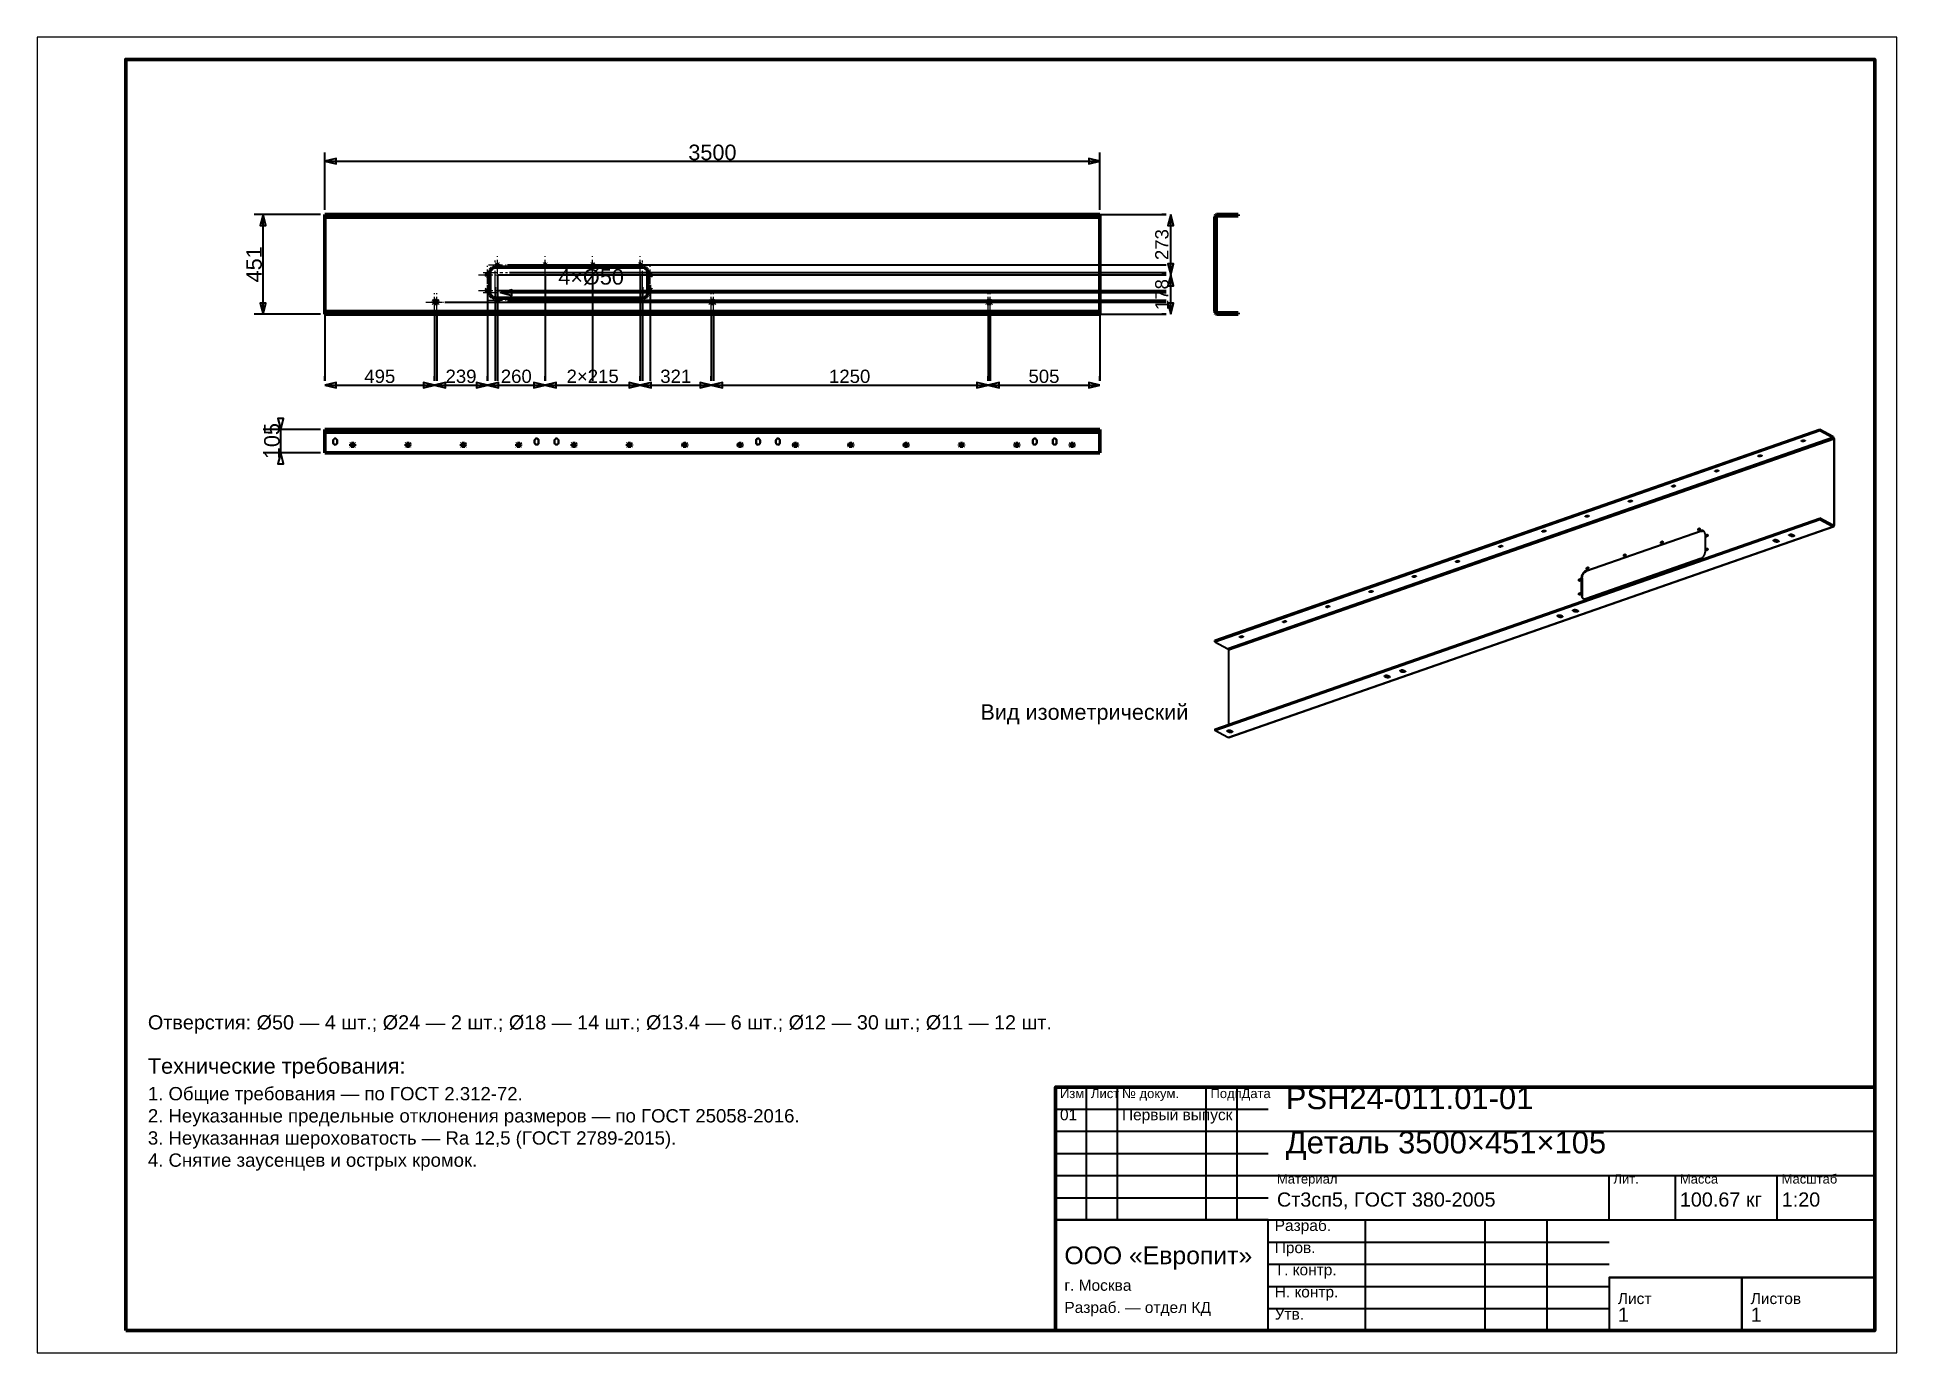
# Model space of a CAD drawing. Header units: millimetres. Extents: x 0 to 420, y 0 to 297.
import ezdxf
from ezdxf.enums import TextEntityAlignment as Align

# ---------------------------------------------------------------- set-up
doc = ezdxf.new("R2010")
doc.units = ezdxf.units.MM
doc.linetypes.add('CENTER', pattern=[5.08, 3.175, -0.635, 0.635, -0.635])
doc.linetypes.add('DASHED', pattern=[1.524, 1.27, -0.254])
doc.styles.add('GOST', font='Arial')

msp = doc.modelspace()

# ---------------------------------------------------------------- texts
at = {"color": 7, "style": 'GOST'}
for s, height, p in [('3500', 3.5, (152.5, 271)), ('495', 3, (77.38, 220.45)), ('239', 3, (95.72, 220.45)), ('260', 3, (108.2, 220.45)), ('2×215', 3, (125.45, 220.45)), ('321', 3, (144.22, 220.45)), ('1250', 3, (183.5, 220.45)), ('505', 3, (227.38, 220.45))]:
    msp.add_text(s, height=height, dxfattribs=at).set_placement(p, align=Align.MIDDLE)
for s, height, p in [('273', 3, (254, 250.18)), ('451', 3.5, (49, 245.72)), ('178', 3, (254, 238.9)), ('105', 3.5, (53, 205.82))]:
    msp.add_text(s, height=height, rotation=90, dxfattribs=at).set_placement(p, align=Align.MIDDLE)
msp.add_text('4×Ø50', height=3.5, dxfattribs=at).set_placement((117.7, 241.15))
at = {"color": 3, "style": 'GOST'}
msp.add_text('Вид изометрический', height=3.5, dxfattribs=at).set_placement((260, 142.9), align=Align.RIGHT)
at = {"color": 6, "style": 'GOST'}
msp.add_text('Отверстия: Ø50 — 4 шт.; Ø24 — 2 шт.; Ø18 — 14 шт.; Ø13.4 — 6 шт.; Ø12 — 30 шт.; Ø11 — 12 шт.', height=3.2, dxfattribs=at).set_placement((25, 73))
at = {"color": 3, "style": 'GOST'}
for s, height, p in [('Технические требования:', 3.5, (25, 63)), ('1. Общие требования — по ГОСТ 2.312-72.', 3, (25, 57)), ('Изм.', 2.1, (231, 57.5)), ('Лист', 2.1, (238, 57.5)), ('№ докум.', 2.1, (245, 57.5)), ('Подп.', 2.1, (265, 57.5)), ('Дата', 2.1, (272, 57.5)), ('PSH24-011.01-01', 5, (282, 55)), ('2. Неуказанные предельные отклонения размеров — по ГОСТ 25058-2016.', 3, (25, 52)), ('01', 2.5, (231, 52.5)), ('Первый выпуск', 2.5, (245, 52.5)), ('3. Неуказанная шероховатость — Ra 12,5 (ГОСТ 2789-2015).', 3, (25, 47)), ('Деталь 3500×451×105', 5, (282, 45)), ('4. Снятие заусенцев и острых кромок.', 3, (25, 42)), ('Материал', 2.1, (280, 38.2)), ('Лит.', 2.1, (356, 38.2)), ('Масса', 2.1, (371, 38.2)), ('Масштаб', 2.1, (394, 38.2)), ('Ст3сп5, ГОСТ 380-2005', 3.2, (280, 33)), ('100.67 кг', 3.2, (371, 33)), ('1:20', 3.2, (394, 33)), ('Разраб.', 2.5, (279.5, 27.5)), ('ООО «Европит»', 4, (232, 20)), ('Пров.', 2.5, (279.5, 22.5)), ('Т. контр.', 2.5, (279.5, 17.5)), ('г. Москва', 2.5, (232, 14)), ('Н. контр.', 2.5, (279.5, 12.5)), ('Лист', 2.5, (357, 11)), ('Листов', 2.5, (387, 11)), ('Разраб. — отдел КД', 2.5, (232, 9)), ('Утв.', 2.5, (279.5, 7.5)), ('1', 3.2, (357, 7)), ('1', 3.2, (387, 7))]:
    msp.add_text(s, height=height, dxfattribs=at).set_placement(p)

# ---------------------------------------------------------------- linework, layer by layer
at = {"color": 7, "lineweight": 35}
for p, q in [((65, 258), (65, 271)), ((65, 269), (240, 269)), ((240, 258), (240, 271)), ((64, 257), (49, 257)), ((51, 234.45), (51, 257)), ((240, 257), (255, 257)), ((255, 257), (254, 257)), ((256, 243.35), (256, 257)), ((106.22, 245.6), (255, 245.6)), ((106.7, 243.85), (255, 243.85)), ((116.97, 245.6), (255, 245.6)), ((127.73, 245.6), (255, 245.6)), ((138.47, 245.6), (255, 245.6)), ((139.95, 243.85), (255, 243.85)), ((101.7, 241.07), (101.7, 219.45)), ((103.45, 240.6), (103.45, 219.45)), ((103.95, 243.32), (103.95, 219.45)), ((103.97, 243.35), (255, 243.35)), ((103.97, 239.85), (255, 239.85)), ((114.7, 243.32), (114.7, 219.45)), ((125.45, 243.32), (125.45, 219.45)), ((136.2, 243.32), (136.2, 219.45)), ((136.7, 240.6), (136.7, 219.45)), ((138.45, 241.07), (138.45, 219.45)), ((140.72, 243.35), (255, 243.35)), ((140.72, 239.85), (255, 239.85)), ((255, 243.35), (254, 243.35)), ((255, 243.35), (254, 243.35)), ((256, 234.45), (256, 243.35)), ((92.08, 237.2), (255, 237.2)), ((92.58, 237.2), (255, 237.2)), ((101.7, 237.57), (101.7, 219.45)), ((103.45, 236.1), (103.45, 219.45)), ((103.95, 235.32), (103.95, 219.45)), ((104.7, 239.35), (116.7, 239.35)), ((106.22, 237.6), (255, 237.6)), ((106.7, 239.35), (255, 239.35)), ((114.7, 235.32), (114.7, 219.45)), ((116.7, 239.35), (121.7, 239.35)), ((116.97, 237.6), (255, 237.6)), ((125.45, 235.32), (125.45, 219.45)), ((127.73, 237.6), (255, 237.6)), ((136.2, 235.32), (136.2, 219.45)), ((136.7, 236.1), (136.7, 219.45)), ((138.45, 237.57), (138.45, 219.45)), ((138.47, 237.6), (255, 237.6)), ((139.95, 239.35), (255, 239.35)), ((154.59, 237.2), (255, 237.2)), ((155.09, 237.2), (255, 237.2)), ((217.09, 237.2), (255, 237.2)), ((217.59, 237.2), (255, 237.2)), ((64, 234.45), (49, 234.45)), ((65, 234.45), (65, 219.45)), ((89.75, 234.86), (89.75, 219.45)), ((90.25, 234.86), (90.25, 219.45)), ((152.25, 234.86), (152.25, 219.45)), ((152.75, 234.86), (152.75, 219.45)), ((214.75, 234.86), (214.75, 219.45)), ((215.25, 234.86), (215.25, 219.45)), ((240, 234.45), (240, 219.45)), ((240, 234.45), (255, 234.45)), ((255, 234.45), (254, 234.45)), ((65, 219.45), (65, 220.45)), ((65, 218.45), (89.75, 218.45)), ((89.75, 219.45), (89.75, 220.45)), ((89.75, 219.45), (89.75, 220.45)), ((89.75, 218.45), (101.7, 218.45)), ((101.7, 219.45), (101.7, 220.45)), ((101.7, 219.45), (101.7, 220.45)), ((101.7, 218.45), (114.7, 218.45)), ((114.7, 219.45), (114.7, 220.45)), ((114.7, 219.45), (114.7, 220.45)), ((114.7, 218.45), (136.2, 218.45)), ((136.2, 219.45), (136.2, 220.45)), ((136.2, 219.45), (136.2, 220.45)), ((136.2, 218.45), (152.25, 218.45)), ((152.25, 219.45), (152.25, 220.45)), ((152.25, 219.45), (152.25, 220.45)), ((152.25, 218.45), (214.75, 218.45)), ((214.75, 219.45), (214.75, 220.45)), ((214.75, 219.45), (214.75, 220.45)), ((214.75, 218.45), (240, 218.45)), ((240, 219.45), (240, 220.45)), ((64, 208.45), (51, 208.45)), ((55, 203.2), (55, 208.45)), ((64, 203.2), (51, 203.2)), ((237, 30), (237, 60)), ((244, 30), (244, 60)), ((264, 30), (264, 60)), ((271, 30), (271, 60)), ((230, 55), (278, 55)), ((230, 50), (278, 50)), ((278, 50), (415, 50)), ((230, 45), (278, 45)), ((230, 40), (278, 40)), ((278, 40), (415, 40)), ((355, 30), (355, 40)), ((370, 30), (370, 40)), ((393, 30), (393, 40)), ((230, 35), (278, 35)), ((230, 30), (278, 30)), ((278, 30), (415, 30)), ((300, 5), (300, 30)), ((327, 5), (327, 30)), ((341, 5), (341, 30)), ((278, 25), (355, 25)), ((278, 20), (355, 20)), ((355, 17), (415, 17)), ((278, 15), (355, 15)), ((278, 10), (355, 10))]:
    msp.add_line(p, q, dxfattribs=at)
at = {"color": 1, "lineweight": 70}
for p, q in [((65, 256.98), (65, 257)), ((65, 257), (65, 257)), ((240, 257), (65, 257)), ((65, 256.97), (65, 256.98)), ((65, 256.94), (65, 256.97)), ((65, 256.91), (65, 256.94)), ((65, 256.87), (65, 256.91)), ((65, 256.82), (65, 256.87)), ((65, 256.77), (65, 256.82)), ((65, 256.72), (65, 256.77)), ((65, 256.66), (65, 256.72)), ((65, 256.6), (65, 256.66)), ((65, 256.53), (65, 256.6)), ((65, 256.47), (65, 256.53)), ((65, 256.4), (65, 256.47)), ((65, 235.05), (65, 256.4)), ((240, 256.4), (65, 256.4)), ((240, 257), (240, 257)), ((240, 257), (240, 256.98)), ((240, 256.98), (240, 256.97)), ((240, 256.97), (240, 256.94)), ((240, 256.94), (240, 256.91)), ((240, 256.91), (240, 256.87)), ((240, 256.87), (240, 256.82)), ((240, 256.82), (240, 256.77)), ((240, 256.77), (240, 256.72)), ((240, 256.72), (240, 256.66)), ((240, 256.66), (240, 256.6)), ((240, 256.6), (240, 256.53)), ((240, 256.53), (240, 256.47)), ((240, 256.47), (240, 256.4)), ((240, 256.4), (240, 235.05)), ((266.02, 256.53), (266, 256.4)), ((266, 256.4), (266, 235.05)), ((266.06, 256.66), (266.02, 256.53)), ((266.13, 256.77), (266.06, 256.66)), ((266.23, 256.87), (266.13, 256.77)), ((266.34, 256.94), (266.23, 256.87)), ((266.31, 256.49), (266.3, 256.4)), ((266.3, 256.4), (266.3, 235.05)), ((266.36, 256.58), (266.31, 256.49)), ((266.47, 256.98), (266.34, 256.94)), ((266.42, 256.64), (266.36, 256.58)), ((266.51, 256.69), (266.42, 256.64)), ((266.6, 257), (266.47, 256.98)), ((266.6, 256.7), (266.51, 256.69)), ((271.25, 257), (266.6, 257)), ((271.25, 256.7), (266.6, 256.7)), ((271.25, 256.7), (271.25, 257)), ((101.51, 243.55), (101.59, 243.6)), ((101.59, 243.6), (101.68, 243.62)), ((101.68, 243.62), (101.77, 243.62)), ((101.77, 243.62), (101.85, 243.58)), ((102.22, 244.05), (102.2, 243.85)), ((102.2, 239.35), (102.2, 243.85)), ((102.26, 244.24), (102.22, 244.05)), ((102.34, 244.42), (102.26, 244.24)), ((102.44, 244.58), (102.34, 244.42)), ((102.57, 244.73), (102.44, 244.58)), ((102.72, 244.86), (102.57, 244.73)), ((102.88, 244.96), (102.72, 244.86)), ((103.06, 245.04), (102.88, 244.96)), ((103.25, 245.08), (103.06, 245.04)), ((103.45, 245.1), (103.25, 245.08)), ((103.45, 245.1), (136.7, 245.1)), ((103.68, 245.65), (103.71, 245.73)), ((103.68, 245.55), (103.68, 245.65)), ((103.71, 245.47), (103.68, 245.55)), ((103.71, 245.73), (103.76, 245.8)), ((103.76, 245.4), (103.71, 245.47)), ((103.76, 245.8), (103.84, 245.85)), ((103.84, 245.35), (103.76, 245.4)), ((103.84, 245.85), (103.93, 245.87)), ((103.93, 245.33), (103.84, 245.35)), ((103.93, 245.87), (104.02, 245.87)), ((104.02, 245.33), (103.93, 245.33)), ((104.02, 245.87), (104.1, 245.83)), ((104.1, 245.37), (104.02, 245.33)), ((104.1, 245.83), (104.17, 245.77)), ((104.17, 245.43), (104.1, 245.37)), ((104.17, 245.77), (104.21, 245.69)), ((104.21, 245.51), (104.17, 245.43)), ((104.21, 245.69), (104.22, 245.6)), ((104.22, 245.6), (104.21, 245.51)), ((114.43, 245.65), (114.46, 245.73)), ((114.43, 245.55), (114.43, 245.65)), ((114.46, 245.47), (114.43, 245.55)), ((114.46, 245.73), (114.51, 245.8)), ((114.51, 245.4), (114.46, 245.47)), ((114.51, 245.8), (114.59, 245.85)), ((114.59, 245.35), (114.51, 245.4)), ((114.59, 245.85), (114.68, 245.87)), ((114.68, 245.33), (114.59, 245.35)), ((114.68, 245.87), (114.77, 245.87)), ((114.77, 245.33), (114.68, 245.33)), ((114.77, 245.87), (114.85, 245.83)), ((114.85, 245.37), (114.77, 245.33)), ((114.85, 245.83), (114.92, 245.77)), ((114.92, 245.43), (114.85, 245.37)), ((114.92, 245.77), (114.96, 245.69)), ((114.96, 245.51), (114.92, 245.43)), ((114.96, 245.69), (114.97, 245.6)), ((114.97, 245.6), (114.96, 245.51)), ((125.18, 245.65), (125.21, 245.73)), ((125.18, 245.55), (125.18, 245.65)), ((125.21, 245.47), (125.18, 245.55)), ((125.21, 245.73), (125.26, 245.8)), ((125.26, 245.4), (125.21, 245.47)), ((125.26, 245.8), (125.34, 245.85)), ((125.34, 245.35), (125.26, 245.4)), ((125.34, 245.85), (125.43, 245.87)), ((125.43, 245.33), (125.34, 245.35)), ((125.43, 245.87), (125.52, 245.87)), ((125.52, 245.33), (125.43, 245.33)), ((125.52, 245.87), (125.6, 245.83)), ((125.6, 245.37), (125.52, 245.33)), ((125.6, 245.83), (125.67, 245.77)), ((125.67, 245.43), (125.6, 245.37)), ((125.67, 245.77), (125.71, 245.69)), ((125.71, 245.51), (125.67, 245.43)), ((125.71, 245.69), (125.72, 245.6)), ((125.72, 245.6), (125.71, 245.51)), ((135.93, 245.65), (135.96, 245.73)), ((135.93, 245.55), (135.93, 245.65)), ((135.96, 245.47), (135.93, 245.55)), ((135.96, 245.73), (136.01, 245.8)), ((136.01, 245.4), (135.96, 245.47)), ((136.01, 245.8), (136.09, 245.85)), ((136.09, 245.35), (136.01, 245.4)), ((136.09, 245.85), (136.18, 245.87)), ((136.18, 245.33), (136.09, 245.35)), ((136.18, 245.87), (136.27, 245.87)), ((136.27, 245.33), (136.18, 245.33)), ((136.27, 245.87), (136.35, 245.83)), ((136.35, 245.37), (136.27, 245.33)), ((136.35, 245.83), (136.42, 245.77)), ((136.42, 245.43), (136.35, 245.37)), ((136.42, 245.77), (136.46, 245.69)), ((136.46, 245.51), (136.42, 245.43)), ((136.46, 245.69), (136.47, 245.6)), ((136.47, 245.6), (136.46, 245.51)), ((136.9, 245.08), (136.7, 245.1)), ((137.09, 245.04), (136.9, 245.08)), ((137.27, 244.96), (137.09, 245.04)), ((137.43, 244.86), (137.27, 244.96)), ((137.58, 244.73), (137.43, 244.86)), ((137.71, 244.58), (137.58, 244.73)), ((137.81, 244.42), (137.71, 244.58)), ((137.89, 244.24), (137.81, 244.42)), ((137.93, 244.05), (137.89, 244.24)), ((137.95, 243.85), (137.93, 244.05)), ((137.95, 243.85), (137.95, 239.35)), ((138.26, 243.55), (138.34, 243.6)), ((138.34, 243.6), (138.43, 243.62)), ((138.43, 243.62), (138.52, 243.62)), ((138.52, 243.62), (138.6, 243.58)), ((101.43, 243.4), (101.46, 243.48)), ((101.43, 243.3), (101.43, 243.4)), ((101.46, 243.22), (101.43, 243.3)), ((101.43, 239.9), (101.46, 239.98)), ((101.43, 239.8), (101.43, 239.9)), ((101.46, 239.72), (101.43, 239.8)), ((101.46, 243.48), (101.51, 243.55)), ((101.51, 243.15), (101.46, 243.22)), ((101.46, 239.98), (101.51, 240.05)), ((101.51, 239.65), (101.46, 239.72)), ((101.59, 243.1), (101.51, 243.15)), ((101.51, 240.05), (101.59, 240.1)), ((101.59, 239.6), (101.51, 239.65)), ((101.68, 243.08), (101.59, 243.1)), ((101.59, 240.1), (101.68, 240.12)), ((101.68, 239.58), (101.59, 239.6)), ((101.77, 243.08), (101.68, 243.08)), ((101.68, 240.12), (101.77, 240.12)), ((101.77, 239.58), (101.68, 239.58)), ((101.85, 243.12), (101.77, 243.08)), ((101.77, 240.12), (101.85, 240.08)), ((101.85, 239.62), (101.77, 239.58)), ((101.85, 243.58), (101.92, 243.52)), ((101.92, 243.18), (101.85, 243.12)), ((101.85, 240.08), (101.92, 240.02)), ((101.92, 239.68), (101.85, 239.62)), ((101.92, 243.52), (101.96, 243.44)), ((101.96, 243.26), (101.92, 243.18)), ((101.92, 240.02), (101.96, 239.94)), ((101.96, 239.76), (101.92, 239.68)), ((101.96, 243.44), (101.97, 243.35)), ((101.97, 243.35), (101.96, 243.26)), ((101.96, 239.94), (101.97, 239.85)), ((101.97, 239.85), (101.96, 239.76)), ((138.18, 243.4), (138.21, 243.48)), ((138.18, 243.3), (138.18, 243.4)), ((138.21, 243.22), (138.18, 243.3)), ((138.18, 239.9), (138.21, 239.98)), ((138.18, 239.8), (138.18, 239.9)), ((138.21, 239.72), (138.18, 239.8)), ((138.21, 243.48), (138.26, 243.55)), ((138.26, 243.15), (138.21, 243.22)), ((138.21, 239.98), (138.26, 240.05)), ((138.26, 239.65), (138.21, 239.72)), ((138.34, 243.1), (138.26, 243.15)), ((138.26, 240.05), (138.34, 240.1)), ((138.34, 239.6), (138.26, 239.65)), ((138.43, 243.08), (138.34, 243.1)), ((138.34, 240.1), (138.43, 240.12)), ((138.43, 239.58), (138.34, 239.6)), ((138.52, 243.08), (138.43, 243.08)), ((138.43, 240.12), (138.52, 240.12)), ((138.52, 239.58), (138.43, 239.58)), ((138.6, 243.12), (138.52, 243.08)), ((138.52, 240.12), (138.6, 240.08)), ((138.6, 239.62), (138.52, 239.58)), ((138.6, 243.58), (138.67, 243.52)), ((138.67, 243.18), (138.6, 243.12)), ((138.6, 240.08), (138.67, 240.02)), ((138.67, 239.68), (138.6, 239.62)), ((138.67, 243.52), (138.71, 243.44)), ((138.71, 243.26), (138.67, 243.18)), ((138.67, 240.02), (138.71, 239.94)), ((138.71, 239.76), (138.67, 239.68)), ((138.71, 243.44), (138.72, 243.35)), ((138.72, 243.35), (138.71, 243.26)), ((138.71, 239.94), (138.72, 239.85)), ((138.72, 239.85), (138.71, 239.76)), ((89.42, 237.25), (89.45, 237.34)), ((89.42, 237.15), (89.42, 237.25)), ((89.45, 237.06), (89.42, 237.15)), ((89.45, 237.34), (89.5, 237.42)), ((89.5, 236.98), (89.45, 237.06)), ((89.5, 237.42), (89.57, 237.48)), ((89.57, 236.92), (89.5, 236.98)), ((89.57, 237.48), (89.66, 237.52)), ((89.66, 236.88), (89.57, 236.92)), ((89.66, 237.52), (89.75, 237.53)), ((89.75, 236.87), (89.66, 236.88)), ((89.75, 237.53), (90.25, 237.53)), ((90.25, 236.87), (89.75, 236.87)), ((90.25, 237.53), (90.34, 237.52)), ((90.34, 236.88), (90.25, 236.87)), ((90.34, 237.52), (90.43, 237.48)), ((90.43, 236.92), (90.34, 236.88)), ((90.43, 237.48), (90.5, 237.42)), ((90.5, 236.98), (90.43, 236.92)), ((90.5, 237.42), (90.55, 237.34)), ((90.55, 237.06), (90.5, 236.98)), ((90.55, 237.34), (90.58, 237.25)), ((90.58, 237.15), (90.55, 237.06)), ((90.58, 237.25), (90.58, 237.15)), ((102.2, 239.35), (102.22, 239.15)), ((102.22, 239.15), (102.26, 238.96)), ((102.26, 238.96), (102.34, 238.78)), ((102.34, 238.78), (102.44, 238.62)), ((102.44, 238.62), (102.57, 238.47)), ((102.57, 238.47), (102.72, 238.34)), ((102.72, 238.34), (102.88, 238.24)), ((102.88, 238.24), (103.06, 238.16)), ((103.06, 238.16), (103.25, 238.12)), ((103.25, 238.12), (103.45, 238.1)), ((136.7, 238.1), (103.45, 238.1)), ((103.68, 237.65), (103.71, 237.73)), ((103.68, 237.55), (103.68, 237.65)), ((103.71, 237.47), (103.68, 237.55)), ((103.71, 237.73), (103.76, 237.8)), ((103.76, 237.4), (103.71, 237.47)), ((103.76, 237.8), (103.84, 237.85)), ((103.84, 237.35), (103.76, 237.4)), ((103.84, 237.85), (103.93, 237.87)), ((103.93, 237.33), (103.84, 237.35)), ((103.93, 237.87), (104.02, 237.87)), ((104.02, 237.33), (103.93, 237.33)), ((104.02, 237.87), (104.1, 237.83)), ((104.1, 237.37), (104.02, 237.33)), ((104.1, 237.83), (104.17, 237.77)), ((104.17, 237.43), (104.1, 237.37)), ((104.17, 237.77), (104.21, 237.69)), ((104.21, 237.51), (104.17, 237.43)), ((104.21, 237.69), (104.22, 237.6)), ((104.22, 237.6), (104.21, 237.51)), ((114.43, 237.65), (114.46, 237.73)), ((114.43, 237.55), (114.43, 237.65)), ((114.46, 237.47), (114.43, 237.55)), ((114.46, 237.73), (114.51, 237.8)), ((114.51, 237.4), (114.46, 237.47)), ((114.51, 237.8), (114.59, 237.85)), ((114.59, 237.35), (114.51, 237.4)), ((114.59, 237.85), (114.68, 237.87)), ((114.68, 237.33), (114.59, 237.35)), ((114.68, 237.87), (114.77, 237.87)), ((114.77, 237.33), (114.68, 237.33)), ((114.77, 237.87), (114.85, 237.83)), ((114.85, 237.37), (114.77, 237.33)), ((114.85, 237.83), (114.92, 237.77)), ((114.92, 237.43), (114.85, 237.37)), ((114.92, 237.77), (114.96, 237.69)), ((114.96, 237.51), (114.92, 237.43)), ((114.96, 237.69), (114.97, 237.6)), ((114.97, 237.6), (114.96, 237.51)), ((125.18, 237.65), (125.21, 237.73)), ((125.18, 237.55), (125.18, 237.65)), ((125.21, 237.47), (125.18, 237.55)), ((125.21, 237.73), (125.26, 237.8)), ((125.26, 237.4), (125.21, 237.47)), ((125.26, 237.8), (125.34, 237.85)), ((125.34, 237.35), (125.26, 237.4)), ((125.34, 237.85), (125.43, 237.87)), ((125.43, 237.33), (125.34, 237.35)), ((125.43, 237.87), (125.52, 237.87)), ((125.52, 237.33), (125.43, 237.33)), ((125.52, 237.87), (125.6, 237.83)), ((125.6, 237.37), (125.52, 237.33)), ((125.6, 237.83), (125.67, 237.77)), ((125.67, 237.43), (125.6, 237.37)), ((125.67, 237.77), (125.71, 237.69)), ((125.71, 237.51), (125.67, 237.43)), ((125.71, 237.69), (125.72, 237.6)), ((125.72, 237.6), (125.71, 237.51)), ((135.93, 237.65), (135.96, 237.73)), ((135.93, 237.55), (135.93, 237.65)), ((135.96, 237.47), (135.93, 237.55)), ((135.96, 237.73), (136.01, 237.8)), ((136.01, 237.4), (135.96, 237.47)), ((136.01, 237.8), (136.09, 237.85)), ((136.09, 237.35), (136.01, 237.4)), ((136.09, 237.85), (136.18, 237.87)), ((136.18, 237.33), (136.09, 237.35)), ((136.18, 237.87), (136.27, 237.87)), ((136.27, 237.33), (136.18, 237.33)), ((136.27, 237.87), (136.35, 237.83)), ((136.35, 237.37), (136.27, 237.33)), ((136.35, 237.83), (136.42, 237.77)), ((136.42, 237.43), (136.35, 237.37)), ((136.42, 237.77), (136.46, 237.69)), ((136.46, 237.51), (136.42, 237.43)), ((136.46, 237.69), (136.47, 237.6)), ((136.47, 237.6), (136.46, 237.51)), ((136.7, 238.1), (136.9, 238.12)), ((136.9, 238.12), (137.09, 238.16)), ((137.09, 238.16), (137.27, 238.24)), ((137.27, 238.24), (137.43, 238.34)), ((137.43, 238.34), (137.58, 238.47)), ((137.58, 238.47), (137.71, 238.62)), ((137.71, 238.62), (137.81, 238.78)), ((137.81, 238.78), (137.89, 238.96)), ((137.89, 238.96), (137.93, 239.15)), ((137.93, 239.15), (137.95, 239.35)), ((151.92, 237.25), (151.95, 237.34)), ((151.92, 237.15), (151.92, 237.25)), ((151.95, 237.06), (151.92, 237.15)), ((151.95, 237.34), (152, 237.42)), ((152, 236.98), (151.95, 237.06)), ((152, 237.42), (152.07, 237.48)), ((152.07, 236.92), (152, 236.98)), ((152.07, 237.48), (152.16, 237.52)), ((152.16, 236.88), (152.07, 236.92)), ((152.16, 237.52), (152.25, 237.53)), ((152.25, 236.87), (152.16, 236.88)), ((152.25, 237.53), (152.75, 237.53)), ((152.75, 236.87), (152.25, 236.87)), ((152.75, 237.53), (152.84, 237.52)), ((152.84, 236.88), (152.75, 236.87)), ((152.84, 237.52), (152.93, 237.48)), ((152.93, 236.92), (152.84, 236.88)), ((152.93, 237.48), (153, 237.42)), ((153, 236.98), (152.93, 236.92)), ((153, 237.42), (153.05, 237.34)), ((153.05, 237.06), (153, 236.98)), ((153.05, 237.34), (153.08, 237.25)), ((153.08, 237.15), (153.05, 237.06)), ((153.08, 237.25), (153.08, 237.15)), ((214.42, 237.25), (214.45, 237.34)), ((214.42, 237.15), (214.42, 237.25)), ((214.45, 237.06), (214.42, 237.15)), ((214.45, 237.34), (214.5, 237.42)), ((214.5, 236.98), (214.45, 237.06)), ((214.5, 237.42), (214.57, 237.48)), ((214.57, 236.92), (214.5, 236.98)), ((214.57, 237.48), (214.66, 237.52)), ((214.66, 236.88), (214.57, 236.92)), ((214.66, 237.52), (214.75, 237.53)), ((214.75, 236.87), (214.66, 236.88)), ((214.75, 237.53), (215.25, 237.53)), ((215.25, 236.87), (214.75, 236.87)), ((215.25, 237.53), (215.34, 237.52)), ((215.34, 236.88), (215.25, 236.87)), ((215.34, 237.52), (215.43, 237.48)), ((215.43, 236.92), (215.34, 236.88)), ((215.43, 237.48), (215.5, 237.42)), ((215.5, 236.98), (215.43, 236.92)), ((215.5, 237.42), (215.55, 237.34)), ((215.55, 237.06), (215.5, 236.98)), ((215.55, 237.34), (215.58, 237.25)), ((215.58, 237.15), (215.55, 237.06)), ((215.58, 237.25), (215.58, 237.15)), ((65, 234.98), (65, 235.05)), ((240, 235.05), (65, 235.05)), ((65, 234.92), (65, 234.98)), ((65, 234.85), (65, 234.92)), ((65, 234.79), (65, 234.85)), ((65, 234.73), (65, 234.79)), ((65, 234.68), (65, 234.73)), ((65, 234.63), (65, 234.68)), ((65, 234.58), (65, 234.63)), ((65, 234.54), (65, 234.58)), ((65, 234.51), (65, 234.54)), ((65, 234.48), (65, 234.51)), ((65, 234.47), (65, 234.48)), ((65, 234.45), (65, 234.47)), ((240, 234.45), (65, 234.45)), ((65, 234.45), (65, 234.45)), ((240, 235.05), (240, 234.98)), ((240, 234.98), (240, 234.92)), ((240, 234.92), (240, 234.85)), ((240, 234.85), (240, 234.79)), ((240, 234.79), (240, 234.73)), ((240, 234.73), (240, 234.68)), ((240, 234.68), (240, 234.63)), ((240, 234.63), (240, 234.58)), ((240, 234.58), (240, 234.54)), ((240, 234.54), (240, 234.51)), ((240, 234.51), (240, 234.48)), ((240, 234.48), (240, 234.47)), ((240, 234.47), (240, 234.45)), ((240, 234.45), (240, 234.45)), ((266, 235.05), (266.02, 234.92)), ((266.02, 234.92), (266.06, 234.79)), ((266.06, 234.79), (266.13, 234.68)), ((266.13, 234.68), (266.23, 234.58)), ((266.23, 234.58), (266.34, 234.51)), ((266.3, 235.05), (266.31, 234.96)), ((266.31, 234.96), (266.36, 234.87)), ((266.34, 234.51), (266.47, 234.47)), ((266.36, 234.87), (266.42, 234.81)), ((266.42, 234.81), (266.51, 234.76)), ((266.47, 234.47), (266.6, 234.45)), ((266.51, 234.76), (266.6, 234.75)), ((266.6, 234.75), (271.25, 234.75)), ((266.6, 234.45), (271.25, 234.45)), ((271.25, 234.75), (271.25, 234.45)), ((65, 208.45), (240, 208.45)), ((65, 208.43), (65, 208.45)), ((65, 208.45), (65, 208.45)), ((65, 208.42), (65, 208.43)), ((65, 208.39), (65, 208.42)), ((65, 208.36), (65, 208.39)), ((65, 208.32), (65, 208.36)), ((65, 208.27), (65, 208.32)), ((65, 208.22), (65, 208.27)), ((65, 208.17), (65, 208.22)), ((65, 208.11), (65, 208.17)), ((65, 208.05), (65, 208.11)), ((65, 207.98), (65, 208.05)), ((65, 207.92), (65, 207.98)), ((65, 207.85), (65, 207.92)), ((65, 203.2), (65, 207.85)), ((65, 207.85), (240, 207.85)), ((240, 208.45), (240, 208.45)), ((240, 208.45), (240, 208.43)), ((240, 208.43), (240, 208.42)), ((240, 208.42), (240, 208.39)), ((240, 208.39), (240, 208.36)), ((240, 208.36), (240, 208.32)), ((240, 208.32), (240, 208.27)), ((240, 208.27), (240, 208.22)), ((240, 208.22), (240, 208.17)), ((240, 208.17), (240, 208.11)), ((240, 208.11), (240, 208.05)), ((240, 208.05), (240, 207.98)), ((240, 207.98), (240, 207.92)), ((240, 207.92), (240, 207.85)), ((240, 207.85), (240, 203.2)), ((240, 203.2), (65, 203.2)), ((70.8, 204.95), (70.81, 205.04)), ((70.81, 204.86), (70.8, 204.95)), ((70.81, 205.04), (70.86, 205.13)), ((70.86, 204.77), (70.81, 204.86)), ((70.86, 205.13), (70.92, 205.19)), ((70.92, 204.71), (70.86, 204.77)), ((70.92, 205.19), (71.01, 205.24)), ((71.01, 204.66), (70.92, 204.71)), ((71.01, 205.24), (71.1, 205.25)), ((71.1, 204.65), (71.01, 204.66)), ((71.1, 205.25), (71.4, 205.25)), ((71.4, 204.65), (71.1, 204.65)), ((71.4, 205.25), (71.49, 205.24)), ((71.49, 204.66), (71.4, 204.65)), ((71.49, 205.24), (71.58, 205.19)), ((71.58, 204.71), (71.49, 204.66)), ((71.58, 205.19), (71.64, 205.13)), ((71.64, 204.77), (71.58, 204.71)), ((71.64, 205.13), (71.69, 205.04)), ((71.69, 204.86), (71.64, 204.77)), ((71.69, 205.04), (71.7, 204.95)), ((71.7, 204.95), (71.69, 204.86)), ((83.3, 204.95), (83.31, 205.04)), ((83.31, 204.86), (83.3, 204.95)), ((83.31, 205.04), (83.36, 205.13)), ((83.36, 204.77), (83.31, 204.86)), ((83.36, 205.13), (83.42, 205.19)), ((83.42, 204.71), (83.36, 204.77)), ((83.42, 205.19), (83.51, 205.24)), ((83.51, 204.66), (83.42, 204.71)), ((83.51, 205.24), (83.6, 205.25)), ((83.6, 204.65), (83.51, 204.66)), ((83.6, 205.25), (83.9, 205.25)), ((83.9, 204.65), (83.6, 204.65)), ((83.9, 205.25), (83.99, 205.24)), ((83.99, 204.66), (83.9, 204.65)), ((83.99, 205.24), (84.08, 205.19)), ((84.08, 204.71), (83.99, 204.66)), ((84.08, 205.19), (84.14, 205.13)), ((84.14, 204.77), (84.08, 204.71)), ((84.14, 205.13), (84.19, 205.04)), ((84.19, 204.86), (84.14, 204.77)), ((84.19, 205.04), (84.2, 204.95)), ((84.2, 204.95), (84.19, 204.86)), ((95.8, 204.95), (95.81, 205.04)), ((95.81, 204.86), (95.8, 204.95)), ((95.81, 205.04), (95.86, 205.13)), ((95.86, 204.77), (95.81, 204.86)), ((95.86, 205.13), (95.92, 205.19)), ((95.92, 204.71), (95.86, 204.77)), ((95.92, 205.19), (96.01, 205.24)), ((96.01, 204.66), (95.92, 204.71)), ((96.01, 205.24), (96.1, 205.25)), ((96.1, 204.65), (96.01, 204.66)), ((96.1, 205.25), (96.4, 205.25)), ((96.4, 204.65), (96.1, 204.65)), ((96.4, 205.25), (96.49, 205.24)), ((96.49, 204.66), (96.4, 204.65)), ((96.49, 205.24), (96.58, 205.19)), ((96.58, 204.71), (96.49, 204.66)), ((96.58, 205.19), (96.64, 205.13)), ((96.64, 204.77), (96.58, 204.71)), ((96.64, 205.13), (96.69, 205.04)), ((96.69, 204.86), (96.64, 204.77)), ((96.69, 205.04), (96.7, 204.95)), ((96.7, 204.95), (96.69, 204.86)), ((108.3, 204.95), (108.31, 205.04)), ((108.31, 204.86), (108.3, 204.95)), ((108.31, 205.04), (108.36, 205.13)), ((108.36, 204.77), (108.31, 204.86)), ((108.36, 205.13), (108.42, 205.19)), ((108.42, 204.71), (108.36, 204.77)), ((108.42, 205.19), (108.51, 205.24)), ((108.51, 204.66), (108.42, 204.71)), ((108.51, 205.24), (108.6, 205.25)), ((108.6, 204.65), (108.51, 204.66)), ((108.6, 205.25), (108.9, 205.25)), ((108.9, 204.65), (108.6, 204.65)), ((108.9, 205.25), (108.99, 205.24)), ((108.99, 204.66), (108.9, 204.65)), ((108.99, 205.24), (109.08, 205.19)), ((109.08, 204.71), (108.99, 204.66)), ((109.08, 205.19), (109.14, 205.13)), ((109.14, 204.77), (109.08, 204.71)), ((109.14, 205.13), (109.19, 205.04)), ((109.19, 204.86), (109.14, 204.77)), ((109.19, 205.04), (109.2, 204.95)), ((109.2, 204.95), (109.19, 204.86)), ((120.8, 204.95), (120.81, 205.04)), ((120.81, 204.86), (120.8, 204.95)), ((120.81, 205.04), (120.86, 205.13)), ((120.86, 204.77), (120.81, 204.86)), ((120.86, 205.13), (120.92, 205.19)), ((120.92, 204.71), (120.86, 204.77)), ((120.92, 205.19), (121.01, 205.24)), ((121.01, 204.66), (120.92, 204.71)), ((121.01, 205.24), (121.1, 205.25)), ((121.1, 204.65), (121.01, 204.66)), ((121.1, 205.25), (121.4, 205.25)), ((121.4, 204.65), (121.1, 204.65)), ((121.4, 205.25), (121.49, 205.24)), ((121.49, 204.66), (121.4, 204.65)), ((121.49, 205.24), (121.58, 205.19)), ((121.58, 204.71), (121.49, 204.66)), ((121.58, 205.19), (121.64, 205.13)), ((121.64, 204.77), (121.58, 204.71)), ((121.64, 205.13), (121.69, 205.04)), ((121.69, 204.86), (121.64, 204.77)), ((121.69, 205.04), (121.7, 204.95)), ((121.7, 204.95), (121.69, 204.86)), ((133.3, 204.95), (133.31, 205.04)), ((133.31, 204.86), (133.3, 204.95)), ((133.31, 205.04), (133.36, 205.13)), ((133.36, 204.77), (133.31, 204.86)), ((133.36, 205.13), (133.42, 205.19)), ((133.42, 204.71), (133.36, 204.77)), ((133.42, 205.19), (133.51, 205.24)), ((133.51, 204.66), (133.42, 204.71)), ((133.51, 205.24), (133.6, 205.25)), ((133.6, 204.65), (133.51, 204.66)), ((133.6, 205.25), (133.9, 205.25)), ((133.9, 204.65), (133.6, 204.65)), ((133.9, 205.25), (133.99, 205.24)), ((133.99, 204.66), (133.9, 204.65)), ((133.99, 205.24), (134.08, 205.19)), ((134.08, 204.71), (133.99, 204.66)), ((134.08, 205.19), (134.14, 205.13)), ((134.14, 204.77), (134.08, 204.71)), ((134.14, 205.13), (134.19, 205.04)), ((134.19, 204.86), (134.14, 204.77)), ((134.19, 205.04), (134.2, 204.95)), ((134.2, 204.95), (134.19, 204.86)), ((145.8, 204.95), (145.81, 205.04)), ((145.81, 204.86), (145.8, 204.95)), ((145.81, 205.04), (145.86, 205.13)), ((145.86, 204.77), (145.81, 204.86)), ((145.86, 205.13), (145.92, 205.19)), ((145.92, 204.71), (145.86, 204.77)), ((145.92, 205.19), (146.01, 205.24)), ((146.01, 204.66), (145.92, 204.71)), ((146.01, 205.24), (146.1, 205.25)), ((146.1, 204.65), (146.01, 204.66)), ((146.1, 205.25), (146.4, 205.25)), ((146.4, 204.65), (146.1, 204.65)), ((146.4, 205.25), (146.49, 205.24)), ((146.49, 204.66), (146.4, 204.65)), ((146.49, 205.24), (146.58, 205.19)), ((146.58, 204.71), (146.49, 204.66)), ((146.58, 205.19), (146.64, 205.13)), ((146.64, 204.77), (146.58, 204.71)), ((146.64, 205.13), (146.69, 205.04)), ((146.69, 204.86), (146.64, 204.77)), ((146.69, 205.04), (146.7, 204.95)), ((146.7, 204.95), (146.69, 204.86)), ((158.3, 204.95), (158.31, 205.04)), ((158.31, 204.86), (158.3, 204.95)), ((158.31, 205.04), (158.36, 205.13)), ((158.36, 204.77), (158.31, 204.86)), ((158.36, 205.13), (158.42, 205.19)), ((158.42, 204.71), (158.36, 204.77)), ((158.42, 205.19), (158.51, 205.24)), ((158.51, 204.66), (158.42, 204.71)), ((158.51, 205.24), (158.6, 205.25)), ((158.6, 204.65), (158.51, 204.66)), ((158.6, 205.25), (158.9, 205.25)), ((158.9, 204.65), (158.6, 204.65)), ((158.9, 205.25), (158.99, 205.24)), ((158.99, 204.66), (158.9, 204.65)), ((158.99, 205.24), (159.08, 205.19)), ((159.08, 204.71), (158.99, 204.66)), ((159.08, 205.19), (159.14, 205.13)), ((159.14, 204.77), (159.08, 204.71)), ((159.14, 205.13), (159.19, 205.04)), ((159.19, 204.86), (159.14, 204.77)), ((159.19, 205.04), (159.2, 204.95)), ((159.2, 204.95), (159.19, 204.86)), ((170.8, 204.95), (170.81, 205.04)), ((170.81, 204.86), (170.8, 204.95)), ((170.81, 205.04), (170.86, 205.13)), ((170.86, 204.77), (170.81, 204.86)), ((170.86, 205.13), (170.92, 205.19)), ((170.92, 204.71), (170.86, 204.77)), ((170.92, 205.19), (171.01, 205.24)), ((171.01, 204.66), (170.92, 204.71)), ((171.01, 205.24), (171.1, 205.25)), ((171.1, 204.65), (171.01, 204.66)), ((171.1, 205.25), (171.4, 205.25)), ((171.4, 204.65), (171.1, 204.65)), ((171.4, 205.25), (171.49, 205.24)), ((171.49, 204.66), (171.4, 204.65)), ((171.49, 205.24), (171.58, 205.19)), ((171.58, 204.71), (171.49, 204.66)), ((171.58, 205.19), (171.64, 205.13)), ((171.64, 204.77), (171.58, 204.71)), ((171.64, 205.13), (171.69, 205.04)), ((171.69, 204.86), (171.64, 204.77)), ((171.69, 205.04), (171.7, 204.95)), ((171.7, 204.95), (171.69, 204.86)), ((183.3, 204.95), (183.31, 205.04)), ((183.31, 204.86), (183.3, 204.95)), ((183.31, 205.04), (183.36, 205.13)), ((183.36, 204.77), (183.31, 204.86)), ((183.36, 205.13), (183.42, 205.19)), ((183.42, 204.71), (183.36, 204.77)), ((183.42, 205.19), (183.51, 205.24)), ((183.51, 204.66), (183.42, 204.71)), ((183.51, 205.24), (183.6, 205.25)), ((183.6, 204.65), (183.51, 204.66)), ((183.6, 205.25), (183.9, 205.25)), ((183.9, 204.65), (183.6, 204.65)), ((183.9, 205.25), (183.99, 205.24)), ((183.99, 204.66), (183.9, 204.65)), ((183.99, 205.24), (184.08, 205.19)), ((184.08, 204.71), (183.99, 204.66)), ((184.08, 205.19), (184.14, 205.13)), ((184.14, 204.77), (184.08, 204.71)), ((184.14, 205.13), (184.19, 205.04)), ((184.19, 204.86), (184.14, 204.77)), ((184.19, 205.04), (184.2, 204.95)), ((184.2, 204.95), (184.19, 204.86)), ((195.8, 204.95), (195.81, 205.04)), ((195.81, 204.86), (195.8, 204.95)), ((195.81, 205.04), (195.86, 205.13)), ((195.86, 204.77), (195.81, 204.86)), ((195.86, 205.13), (195.92, 205.19)), ((195.92, 204.71), (195.86, 204.77)), ((195.92, 205.19), (196.01, 205.24)), ((196.01, 204.66), (195.92, 204.71)), ((196.01, 205.24), (196.1, 205.25)), ((196.1, 204.65), (196.01, 204.66)), ((196.1, 205.25), (196.4, 205.25)), ((196.4, 204.65), (196.1, 204.65)), ((196.4, 205.25), (196.49, 205.24)), ((196.49, 204.66), (196.4, 204.65)), ((196.49, 205.24), (196.58, 205.19)), ((196.58, 204.71), (196.49, 204.66)), ((196.58, 205.19), (196.64, 205.13)), ((196.64, 204.77), (196.58, 204.71)), ((196.64, 205.13), (196.69, 205.04)), ((196.69, 204.86), (196.64, 204.77)), ((196.69, 205.04), (196.7, 204.95)), ((196.7, 204.95), (196.69, 204.86)), ((208.3, 204.95), (208.31, 205.04)), ((208.31, 204.86), (208.3, 204.95)), ((208.31, 205.04), (208.36, 205.13)), ((208.36, 204.77), (208.31, 204.86)), ((208.36, 205.13), (208.42, 205.19)), ((208.42, 204.71), (208.36, 204.77)), ((208.42, 205.19), (208.51, 205.24)), ((208.51, 204.66), (208.42, 204.71)), ((208.51, 205.24), (208.6, 205.25)), ((208.6, 204.65), (208.51, 204.66)), ((208.6, 205.25), (208.9, 205.25)), ((208.9, 204.65), (208.6, 204.65)), ((208.9, 205.25), (208.99, 205.24)), ((208.99, 204.66), (208.9, 204.65)), ((208.99, 205.24), (209.08, 205.19)), ((209.08, 204.71), (208.99, 204.66)), ((209.08, 205.19), (209.14, 205.13)), ((209.14, 204.77), (209.08, 204.71)), ((209.14, 205.13), (209.19, 205.04)), ((209.19, 204.86), (209.14, 204.77)), ((209.19, 205.04), (209.2, 204.95)), ((209.2, 204.95), (209.19, 204.86)), ((220.8, 204.95), (220.81, 205.04)), ((220.81, 204.86), (220.8, 204.95)), ((220.81, 205.04), (220.86, 205.13)), ((220.86, 204.77), (220.81, 204.86)), ((220.86, 205.13), (220.92, 205.19)), ((220.92, 204.71), (220.86, 204.77)), ((220.92, 205.19), (221.01, 205.24)), ((221.01, 204.66), (220.92, 204.71)), ((221.01, 205.24), (221.1, 205.25)), ((221.1, 204.65), (221.01, 204.66)), ((221.1, 205.25), (221.4, 205.25)), ((221.4, 204.65), (221.1, 204.65)), ((221.4, 205.25), (221.49, 205.24)), ((221.49, 204.66), (221.4, 204.65)), ((221.49, 205.24), (221.58, 205.19)), ((221.58, 204.71), (221.49, 204.66)), ((221.58, 205.19), (221.64, 205.13)), ((221.64, 204.77), (221.58, 204.71)), ((221.64, 205.13), (221.69, 205.04)), ((221.69, 204.86), (221.64, 204.77)), ((221.69, 205.04), (221.7, 204.95)), ((221.7, 204.95), (221.69, 204.86)), ((233.3, 204.95), (233.31, 205.04)), ((233.31, 204.86), (233.3, 204.95)), ((233.31, 205.04), (233.36, 205.13)), ((233.36, 204.77), (233.31, 204.86)), ((233.36, 205.13), (233.42, 205.19)), ((233.42, 204.71), (233.36, 204.77)), ((233.42, 205.19), (233.51, 205.24)), ((233.51, 204.66), (233.42, 204.71)), ((233.51, 205.24), (233.6, 205.25)), ((233.6, 204.65), (233.51, 204.66)), ((233.6, 205.25), (233.9, 205.25)), ((233.9, 204.65), (233.6, 204.65)), ((233.9, 205.25), (233.99, 205.24)), ((233.99, 204.66), (233.9, 204.65)), ((233.99, 205.24), (234.08, 205.19)), ((234.08, 204.71), (233.99, 204.66)), ((234.08, 205.19), (234.14, 205.13)), ((234.14, 204.77), (234.08, 204.71)), ((234.14, 205.13), (234.19, 205.04)), ((234.19, 204.86), (234.14, 204.77)), ((234.19, 205.04), (234.2, 204.95)), ((234.2, 204.95), (234.19, 204.86))]:
    msp.add_line(p, q, dxfattribs=at)
at = {"color": 5, "linetype": 'DASHED', "lineweight": 35}
for p, q in [((65, 257), (65, 256.7)), ((65, 257), (240, 257)), ((65, 256.7), (65, 257)), ((65, 256.7), (65, 256.7)), ((65, 256.7), (65, 256.69)), ((65, 256.7), (240, 256.7)), ((240, 256.7), (65, 256.7)), ((65, 256.69), (65, 256.68)), ((65, 256.68), (65, 256.67)), ((65, 256.67), (65, 256.65)), ((65, 256.65), (65, 256.63)), ((65, 256.63), (65, 256.61)), ((65, 256.61), (65, 256.59)), ((65, 256.59), (65, 256.56)), ((65, 256.56), (65, 256.53)), ((65, 256.53), (65, 256.5)), ((65, 256.5), (65, 256.47)), ((65, 256.47), (65, 256.43)), ((65, 256.43), (65, 256.4)), ((65, 256.4), (65, 235.05)), ((70.81, 257), (70.8, 257)), ((70.8, 257), (70.8, 257)), ((70.8, 257), (70.8, 257)), ((70.8, 257), (70.81, 257)), ((70.81, 256.7), (70.8, 256.7)), ((70.8, 256.7), (70.8, 256.7)), ((70.8, 256.7), (70.8, 256.7)), ((70.8, 256.7), (70.81, 256.7)), ((70.82, 257), (70.81, 257)), ((70.81, 257), (70.82, 257)), ((70.82, 256.7), (70.81, 256.7)), ((70.81, 256.7), (70.82, 256.7)), ((70.83, 257), (70.82, 257)), ((70.82, 257), (70.83, 257)), ((70.83, 256.7), (70.82, 256.7)), ((70.82, 256.7), (70.83, 256.7)), ((70.85, 257), (70.83, 257)), ((70.83, 257), (70.85, 257)), ((70.85, 256.7), (70.83, 256.7)), ((70.83, 256.7), (70.85, 256.7)), ((70.87, 257), (70.85, 257)), ((70.85, 257), (70.87, 257)), ((70.87, 256.7), (70.85, 256.7)), ((70.85, 256.7), (70.87, 256.7)), ((70.89, 257), (70.87, 257)), ((70.87, 257), (70.89, 257)), ((70.89, 256.7), (70.87, 256.7)), ((70.87, 256.7), (70.89, 256.7)), ((70.91, 257), (70.89, 257)), ((70.89, 257), (70.91, 257)), ((70.91, 256.7), (70.89, 256.7)), ((70.89, 256.7), (70.91, 256.7)), ((70.94, 257), (70.91, 257)), ((70.91, 257), (70.94, 257)), ((70.94, 256.7), (70.91, 256.7)), ((70.91, 256.7), (70.94, 256.7)), ((70.97, 257), (70.94, 257)), ((70.94, 257), (70.97, 257)), ((70.97, 256.7), (70.94, 256.7)), ((70.94, 256.7), (70.97, 256.7)), ((71, 257), (70.97, 257)), ((70.97, 257), (71, 257)), ((71, 256.7), (70.97, 256.7)), ((70.97, 256.7), (71, 256.7)), ((71.03, 257), (71, 257)), ((71, 257), (71.03, 257)), ((71.03, 256.7), (71, 256.7)), ((71, 256.7), (71.03, 256.7)), ((71.07, 257), (71.03, 257)), ((71.03, 257), (71.07, 257)), ((71.07, 256.7), (71.03, 256.7)), ((71.03, 256.7), (71.07, 256.7)), ((71.1, 257), (71.07, 257)), ((71.07, 257), (71.1, 257)), ((71.1, 256.7), (71.07, 256.7)), ((71.07, 256.7), (71.1, 256.7)), ((71.4, 257), (71.1, 257)), ((71.1, 257), (71.4, 257)), ((71.1, 256.7), (71.4, 256.7)), ((71.4, 256.7), (71.1, 256.7)), ((71.4, 257), (71.43, 257)), ((71.43, 257), (71.4, 257)), ((71.4, 256.7), (71.43, 256.7)), ((71.43, 256.7), (71.4, 256.7)), ((71.43, 257), (71.47, 257)), ((71.47, 257), (71.43, 257)), ((71.43, 256.7), (71.47, 256.7)), ((71.47, 256.7), (71.43, 256.7)), ((71.47, 257), (71.5, 257)), ((71.5, 257), (71.47, 257)), ((71.47, 256.7), (71.5, 256.7)), ((71.5, 256.7), (71.47, 256.7)), ((71.5, 257), (71.53, 257)), ((71.53, 257), (71.5, 257)), ((71.5, 256.7), (71.53, 256.7)), ((71.53, 256.7), (71.5, 256.7)), ((71.53, 257), (71.56, 257)), ((71.56, 257), (71.53, 257)), ((71.53, 256.7), (71.56, 256.7)), ((71.56, 256.7), (71.53, 256.7)), ((71.56, 257), (71.59, 257)), ((71.59, 257), (71.56, 257)), ((71.56, 256.7), (71.59, 256.7)), ((71.59, 256.7), (71.56, 256.7)), ((71.59, 257), (71.61, 257)), ((71.61, 257), (71.59, 257)), ((71.59, 256.7), (71.61, 256.7)), ((71.61, 256.7), (71.59, 256.7)), ((71.61, 257), (71.63, 257)), ((71.63, 257), (71.61, 257)), ((71.61, 256.7), (71.63, 256.7)), ((71.63, 256.7), (71.61, 256.7)), ((71.63, 257), (71.65, 257)), ((71.65, 257), (71.63, 257)), ((71.63, 256.7), (71.65, 256.7)), ((71.65, 256.7), (71.63, 256.7)), ((71.65, 257), (71.67, 257)), ((71.67, 257), (71.65, 257)), ((71.65, 256.7), (71.67, 256.7)), ((71.67, 256.7), (71.65, 256.7)), ((71.67, 257), (71.68, 257)), ((71.68, 257), (71.67, 257)), ((71.67, 256.7), (71.68, 256.7)), ((71.68, 256.7), (71.67, 256.7)), ((71.68, 257), (71.69, 257)), ((71.69, 257), (71.68, 257)), ((71.68, 256.7), (71.69, 256.7)), ((71.69, 256.7), (71.68, 256.7)), ((71.69, 257), (71.7, 257)), ((71.7, 257), (71.69, 257)), ((71.69, 256.7), (71.7, 256.7)), ((71.7, 256.7), (71.69, 256.7)), ((71.7, 257), (71.7, 257)), ((71.7, 257), (71.7, 257)), ((71.7, 256.7), (71.7, 256.7)), ((71.7, 256.7), (71.7, 256.7)), ((83.31, 257), (83.3, 257)), ((83.3, 257), (83.3, 257)), ((83.3, 257), (83.3, 257)), ((83.3, 257), (83.31, 257)), ((83.31, 256.7), (83.3, 256.7)), ((83.3, 256.7), (83.3, 256.7)), ((83.3, 256.7), (83.3, 256.7)), ((83.3, 256.7), (83.31, 256.7)), ((83.32, 257), (83.31, 257)), ((83.31, 257), (83.32, 257)), ((83.32, 256.7), (83.31, 256.7)), ((83.31, 256.7), (83.32, 256.7)), ((83.33, 257), (83.32, 257)), ((83.32, 257), (83.33, 257)), ((83.33, 256.7), (83.32, 256.7)), ((83.32, 256.7), (83.33, 256.7)), ((83.35, 257), (83.33, 257)), ((83.33, 257), (83.35, 257)), ((83.35, 256.7), (83.33, 256.7)), ((83.33, 256.7), (83.35, 256.7)), ((83.37, 257), (83.35, 257)), ((83.35, 257), (83.37, 257)), ((83.37, 256.7), (83.35, 256.7)), ((83.35, 256.7), (83.37, 256.7)), ((83.39, 257), (83.37, 257)), ((83.37, 257), (83.39, 257)), ((83.39, 256.7), (83.37, 256.7)), ((83.37, 256.7), (83.39, 256.7)), ((83.41, 257), (83.39, 257)), ((83.39, 257), (83.41, 257)), ((83.41, 256.7), (83.39, 256.7)), ((83.39, 256.7), (83.41, 256.7)), ((83.44, 257), (83.41, 257)), ((83.41, 257), (83.44, 257)), ((83.44, 256.7), (83.41, 256.7)), ((83.41, 256.7), (83.44, 256.7)), ((83.47, 257), (83.44, 257)), ((83.44, 257), (83.47, 257)), ((83.47, 256.7), (83.44, 256.7)), ((83.44, 256.7), (83.47, 256.7)), ((83.5, 257), (83.47, 257)), ((83.47, 257), (83.5, 257)), ((83.5, 256.7), (83.47, 256.7)), ((83.47, 256.7), (83.5, 256.7)), ((83.53, 257), (83.5, 257)), ((83.5, 257), (83.53, 257)), ((83.53, 256.7), (83.5, 256.7)), ((83.5, 256.7), (83.53, 256.7)), ((83.57, 257), (83.53, 257)), ((83.53, 257), (83.57, 257)), ((83.57, 256.7), (83.53, 256.7)), ((83.53, 256.7), (83.57, 256.7)), ((83.6, 257), (83.57, 257)), ((83.57, 257), (83.6, 257)), ((83.6, 256.7), (83.57, 256.7)), ((83.57, 256.7), (83.6, 256.7)), ((83.9, 257), (83.6, 257)), ((83.6, 257), (83.9, 257)), ((83.6, 256.7), (83.9, 256.7)), ((83.9, 256.7), (83.6, 256.7)), ((83.9, 257), (83.93, 257)), ((83.93, 257), (83.9, 257)), ((83.9, 256.7), (83.93, 256.7)), ((83.93, 256.7), (83.9, 256.7)), ((83.93, 257), (83.97, 257)), ((83.97, 257), (83.93, 257)), ((83.93, 256.7), (83.97, 256.7)), ((83.97, 256.7), (83.93, 256.7)), ((83.97, 257), (84, 257)), ((84, 257), (83.97, 257)), ((83.97, 256.7), (84, 256.7)), ((84, 256.7), (83.97, 256.7)), ((84, 257), (84.03, 257)), ((84.03, 257), (84, 257)), ((84, 256.7), (84.03, 256.7)), ((84.03, 256.7), (84, 256.7)), ((84.03, 257), (84.06, 257)), ((84.06, 257), (84.03, 257)), ((84.03, 256.7), (84.06, 256.7)), ((84.06, 256.7), (84.03, 256.7)), ((84.06, 257), (84.09, 257)), ((84.09, 257), (84.06, 257)), ((84.06, 256.7), (84.09, 256.7)), ((84.09, 256.7), (84.06, 256.7)), ((84.09, 257), (84.11, 257)), ((84.11, 257), (84.09, 257)), ((84.09, 256.7), (84.11, 256.7)), ((84.11, 256.7), (84.09, 256.7)), ((84.11, 257), (84.13, 257)), ((84.13, 257), (84.11, 257)), ((84.11, 256.7), (84.13, 256.7)), ((84.13, 256.7), (84.11, 256.7)), ((84.13, 257), (84.15, 257)), ((84.15, 257), (84.13, 257)), ((84.13, 256.7), (84.15, 256.7)), ((84.15, 256.7), (84.13, 256.7)), ((84.15, 257), (84.17, 257)), ((84.17, 257), (84.15, 257)), ((84.15, 256.7), (84.17, 256.7)), ((84.17, 256.7), (84.15, 256.7)), ((84.17, 257), (84.18, 257)), ((84.18, 257), (84.17, 257)), ((84.17, 256.7), (84.18, 256.7)), ((84.18, 256.7), (84.17, 256.7)), ((84.18, 257), (84.19, 257)), ((84.19, 257), (84.18, 257)), ((84.18, 256.7), (84.19, 256.7)), ((84.19, 256.7), (84.18, 256.7)), ((84.19, 257), (84.2, 257)), ((84.2, 257), (84.19, 257)), ((84.19, 256.7), (84.2, 256.7)), ((84.2, 256.7), (84.19, 256.7)), ((84.2, 257), (84.2, 257)), ((84.2, 257), (84.2, 257)), ((84.2, 256.7), (84.2, 256.7)), ((84.2, 256.7), (84.2, 256.7)), ((95.81, 257), (95.8, 257)), ((95.8, 257), (95.8, 257)), ((95.8, 257), (95.8, 257)), ((95.8, 257), (95.81, 257)), ((95.81, 256.7), (95.8, 256.7)), ((95.8, 256.7), (95.8, 256.7)), ((95.8, 256.7), (95.8, 256.7)), ((95.8, 256.7), (95.81, 256.7)), ((95.82, 257), (95.81, 257)), ((95.81, 257), (95.82, 257)), ((95.82, 256.7), (95.81, 256.7)), ((95.81, 256.7), (95.82, 256.7)), ((95.83, 257), (95.82, 257)), ((95.82, 257), (95.83, 257)), ((95.83, 256.7), (95.82, 256.7)), ((95.82, 256.7), (95.83, 256.7)), ((95.85, 257), (95.83, 257)), ((95.83, 257), (95.85, 257)), ((95.85, 256.7), (95.83, 256.7)), ((95.83, 256.7), (95.85, 256.7)), ((95.87, 257), (95.85, 257)), ((95.85, 257), (95.87, 257)), ((95.87, 256.7), (95.85, 256.7)), ((95.85, 256.7), (95.87, 256.7)), ((95.89, 257), (95.87, 257)), ((95.87, 257), (95.89, 257)), ((95.89, 256.7), (95.87, 256.7)), ((95.87, 256.7), (95.89, 256.7)), ((95.91, 257), (95.89, 257)), ((95.89, 257), (95.91, 257)), ((95.91, 256.7), (95.89, 256.7)), ((95.89, 256.7), (95.91, 256.7)), ((95.94, 257), (95.91, 257)), ((95.91, 257), (95.94, 257)), ((95.94, 256.7), (95.91, 256.7)), ((95.91, 256.7), (95.94, 256.7)), ((95.97, 257), (95.94, 257)), ((95.94, 257), (95.97, 257)), ((95.97, 256.7), (95.94, 256.7)), ((95.94, 256.7), (95.97, 256.7)), ((96, 257), (95.97, 257)), ((95.97, 257), (96, 257)), ((96, 256.7), (95.97, 256.7)), ((95.97, 256.7), (96, 256.7)), ((96.03, 257), (96, 257)), ((96, 257), (96.03, 257)), ((96.03, 256.7), (96, 256.7)), ((96, 256.7), (96.03, 256.7)), ((96.07, 257), (96.03, 257)), ((96.03, 257), (96.07, 257)), ((96.07, 256.7), (96.03, 256.7)), ((96.03, 256.7), (96.07, 256.7)), ((96.1, 257), (96.07, 257)), ((96.07, 257), (96.1, 257)), ((96.1, 256.7), (96.07, 256.7)), ((96.07, 256.7), (96.1, 256.7)), ((96.4, 257), (96.1, 257)), ((96.1, 257), (96.4, 257)), ((96.1, 256.7), (96.4, 256.7)), ((96.4, 256.7), (96.1, 256.7)), ((96.4, 257), (96.43, 257)), ((96.43, 257), (96.4, 257)), ((96.4, 256.7), (96.43, 256.7)), ((96.43, 256.7), (96.4, 256.7)), ((96.43, 257), (96.47, 257)), ((96.47, 257), (96.43, 257)), ((96.43, 256.7), (96.47, 256.7)), ((96.47, 256.7), (96.43, 256.7)), ((96.47, 257), (96.5, 257)), ((96.5, 257), (96.47, 257)), ((96.47, 256.7), (96.5, 256.7)), ((96.5, 256.7), (96.47, 256.7)), ((96.5, 257), (96.53, 257)), ((96.53, 257), (96.5, 257)), ((96.5, 256.7), (96.53, 256.7)), ((96.53, 256.7), (96.5, 256.7)), ((96.53, 257), (96.56, 257)), ((96.56, 257), (96.53, 257)), ((96.53, 256.7), (96.56, 256.7)), ((96.56, 256.7), (96.53, 256.7)), ((96.56, 257), (96.59, 257)), ((96.59, 257), (96.56, 257)), ((96.56, 256.7), (96.59, 256.7)), ((96.59, 256.7), (96.56, 256.7)), ((96.59, 257), (96.61, 257)), ((96.61, 257), (96.59, 257)), ((96.59, 256.7), (96.61, 256.7)), ((96.61, 256.7), (96.59, 256.7)), ((96.61, 257), (96.63, 257)), ((96.63, 257), (96.61, 257)), ((96.61, 256.7), (96.63, 256.7)), ((96.63, 256.7), (96.61, 256.7)), ((96.63, 257), (96.65, 257)), ((96.65, 257), (96.63, 257)), ((96.63, 256.7), (96.65, 256.7)), ((96.65, 256.7), (96.63, 256.7)), ((96.65, 257), (96.67, 257)), ((96.67, 257), (96.65, 257)), ((96.65, 256.7), (96.67, 256.7)), ((96.67, 256.7), (96.65, 256.7)), ((96.67, 257), (96.68, 257)), ((96.68, 257), (96.67, 257)), ((96.67, 256.7), (96.68, 256.7)), ((96.68, 256.7), (96.67, 256.7)), ((96.68, 257), (96.69, 257)), ((96.69, 257), (96.68, 257)), ((96.68, 256.7), (96.69, 256.7)), ((96.69, 256.7), (96.68, 256.7)), ((96.69, 257), (96.7, 257)), ((96.7, 257), (96.69, 257)), ((96.69, 256.7), (96.7, 256.7)), ((96.7, 256.7), (96.69, 256.7)), ((96.7, 257), (96.7, 257)), ((96.7, 257), (96.7, 257)), ((96.7, 256.7), (96.7, 256.7)), ((96.7, 256.7), (96.7, 256.7)), ((108.31, 257), (108.3, 257)), ((108.3, 257), (108.3, 257)), ((108.3, 257), (108.3, 257)), ((108.3, 257), (108.31, 257)), ((108.31, 256.7), (108.3, 256.7)), ((108.3, 256.7), (108.3, 256.7)), ((108.3, 256.7), (108.3, 256.7)), ((108.3, 256.7), (108.31, 256.7)), ((108.32, 257), (108.31, 257)), ((108.31, 257), (108.32, 257)), ((108.32, 256.7), (108.31, 256.7)), ((108.31, 256.7), (108.32, 256.7)), ((108.33, 257), (108.32, 257)), ((108.32, 257), (108.33, 257)), ((108.33, 256.7), (108.32, 256.7)), ((108.32, 256.7), (108.33, 256.7)), ((108.35, 257), (108.33, 257)), ((108.33, 257), (108.35, 257)), ((108.35, 256.7), (108.33, 256.7)), ((108.33, 256.7), (108.35, 256.7)), ((108.37, 257), (108.35, 257)), ((108.35, 257), (108.37, 257)), ((108.37, 256.7), (108.35, 256.7)), ((108.35, 256.7), (108.37, 256.7)), ((108.39, 257), (108.37, 257)), ((108.37, 257), (108.39, 257)), ((108.39, 256.7), (108.37, 256.7)), ((108.37, 256.7), (108.39, 256.7)), ((108.41, 257), (108.39, 257)), ((108.39, 257), (108.41, 257)), ((108.41, 256.7), (108.39, 256.7)), ((108.39, 256.7), (108.41, 256.7)), ((108.44, 257), (108.41, 257)), ((108.41, 257), (108.44, 257)), ((108.44, 256.7), (108.41, 256.7)), ((108.41, 256.7), (108.44, 256.7)), ((108.47, 257), (108.44, 257)), ((108.44, 257), (108.47, 257)), ((108.47, 256.7), (108.44, 256.7)), ((108.44, 256.7), (108.47, 256.7)), ((108.5, 257), (108.47, 257)), ((108.47, 257), (108.5, 257)), ((108.5, 256.7), (108.47, 256.7)), ((108.47, 256.7), (108.5, 256.7)), ((108.53, 257), (108.5, 257)), ((108.5, 257), (108.53, 257)), ((108.53, 256.7), (108.5, 256.7)), ((108.5, 256.7), (108.53, 256.7)), ((108.57, 257), (108.53, 257)), ((108.53, 257), (108.57, 257)), ((108.57, 256.7), (108.53, 256.7)), ((108.53, 256.7), (108.57, 256.7)), ((108.6, 257), (108.57, 257)), ((108.57, 257), (108.6, 257)), ((108.6, 256.7), (108.57, 256.7)), ((108.57, 256.7), (108.6, 256.7)), ((108.9, 257), (108.6, 257)), ((108.6, 257), (108.9, 257)), ((108.6, 256.7), (108.9, 256.7)), ((108.9, 256.7), (108.6, 256.7)), ((108.9, 257), (108.93, 257)), ((108.93, 257), (108.9, 257)), ((108.9, 256.7), (108.93, 256.7)), ((108.93, 256.7), (108.9, 256.7)), ((108.93, 257), (108.97, 257)), ((108.97, 257), (108.93, 257)), ((108.93, 256.7), (108.97, 256.7)), ((108.97, 256.7), (108.93, 256.7)), ((108.97, 257), (109, 257)), ((109, 257), (108.97, 257)), ((108.97, 256.7), (109, 256.7)), ((109, 256.7), (108.97, 256.7)), ((109, 257), (109.03, 257)), ((109.03, 257), (109, 257)), ((109, 256.7), (109.03, 256.7)), ((109.03, 256.7), (109, 256.7)), ((109.03, 257), (109.06, 257)), ((109.06, 257), (109.03, 257)), ((109.03, 256.7), (109.06, 256.7)), ((109.06, 256.7), (109.03, 256.7)), ((109.06, 257), (109.09, 257)), ((109.09, 257), (109.06, 257)), ((109.06, 256.7), (109.09, 256.7)), ((109.09, 256.7), (109.06, 256.7)), ((109.09, 257), (109.11, 257)), ((109.11, 257), (109.09, 257)), ((109.09, 256.7), (109.11, 256.7)), ((109.11, 256.7), (109.09, 256.7)), ((109.11, 257), (109.13, 257)), ((109.13, 257), (109.11, 257)), ((109.11, 256.7), (109.13, 256.7)), ((109.13, 256.7), (109.11, 256.7)), ((109.13, 257), (109.15, 257)), ((109.15, 257), (109.13, 257)), ((109.13, 256.7), (109.15, 256.7)), ((109.15, 256.7), (109.13, 256.7)), ((109.15, 257), (109.17, 257)), ((109.17, 257), (109.15, 257)), ((109.15, 256.7), (109.17, 256.7)), ((109.17, 256.7), (109.15, 256.7)), ((109.17, 257), (109.18, 257)), ((109.18, 257), (109.17, 257)), ((109.17, 256.7), (109.18, 256.7)), ((109.18, 256.7), (109.17, 256.7)), ((109.18, 257), (109.19, 257)), ((109.19, 257), (109.18, 257)), ((109.18, 256.7), (109.19, 256.7)), ((109.19, 256.7), (109.18, 256.7)), ((109.19, 257), (109.2, 257)), ((109.2, 257), (109.19, 257)), ((109.19, 256.7), (109.2, 256.7)), ((109.2, 256.7), (109.19, 256.7)), ((109.2, 257), (109.2, 257)), ((109.2, 257), (109.2, 257)), ((109.2, 256.7), (109.2, 256.7)), ((109.2, 256.7), (109.2, 256.7)), ((120.81, 257), (120.8, 257)), ((120.8, 257), (120.8, 257)), ((120.8, 257), (120.8, 257)), ((120.8, 257), (120.81, 257)), ((120.81, 256.7), (120.8, 256.7)), ((120.8, 256.7), (120.8, 256.7)), ((120.8, 256.7), (120.8, 256.7)), ((120.8, 256.7), (120.81, 256.7)), ((120.82, 257), (120.81, 257)), ((120.81, 257), (120.82, 257)), ((120.82, 256.7), (120.81, 256.7)), ((120.81, 256.7), (120.82, 256.7)), ((120.83, 257), (120.82, 257)), ((120.82, 257), (120.83, 257)), ((120.83, 256.7), (120.82, 256.7)), ((120.82, 256.7), (120.83, 256.7)), ((120.85, 257), (120.83, 257)), ((120.83, 257), (120.85, 257)), ((120.85, 256.7), (120.83, 256.7)), ((120.83, 256.7), (120.85, 256.7)), ((120.87, 257), (120.85, 257)), ((120.85, 257), (120.87, 257)), ((120.87, 256.7), (120.85, 256.7)), ((120.85, 256.7), (120.87, 256.7)), ((120.89, 257), (120.87, 257)), ((120.87, 257), (120.89, 257)), ((120.89, 256.7), (120.87, 256.7)), ((120.87, 256.7), (120.89, 256.7)), ((120.91, 257), (120.89, 257)), ((120.89, 257), (120.91, 257)), ((120.91, 256.7), (120.89, 256.7)), ((120.89, 256.7), (120.91, 256.7)), ((120.94, 257), (120.91, 257)), ((120.91, 257), (120.94, 257)), ((120.94, 256.7), (120.91, 256.7)), ((120.91, 256.7), (120.94, 256.7)), ((120.97, 257), (120.94, 257)), ((120.94, 257), (120.97, 257)), ((120.97, 256.7), (120.94, 256.7)), ((120.94, 256.7), (120.97, 256.7)), ((121, 257), (120.97, 257)), ((120.97, 257), (121, 257)), ((121, 256.7), (120.97, 256.7)), ((120.97, 256.7), (121, 256.7)), ((121.03, 257), (121, 257)), ((121, 257), (121.03, 257)), ((121.03, 256.7), (121, 256.7)), ((121, 256.7), (121.03, 256.7)), ((121.07, 257), (121.03, 257)), ((121.03, 257), (121.07, 257)), ((121.07, 256.7), (121.03, 256.7)), ((121.03, 256.7), (121.07, 256.7)), ((121.1, 257), (121.07, 257)), ((121.07, 257), (121.1, 257)), ((121.1, 256.7), (121.07, 256.7)), ((121.07, 256.7), (121.1, 256.7)), ((121.4, 257), (121.1, 257)), ((121.1, 257), (121.4, 257)), ((121.1, 256.7), (121.4, 256.7)), ((121.4, 256.7), (121.1, 256.7)), ((121.4, 257), (121.43, 257)), ((121.43, 257), (121.4, 257)), ((121.4, 256.7), (121.43, 256.7)), ((121.43, 256.7), (121.4, 256.7)), ((121.43, 257), (121.47, 257)), ((121.47, 257), (121.43, 257)), ((121.43, 256.7), (121.47, 256.7)), ((121.47, 256.7), (121.43, 256.7)), ((121.47, 257), (121.5, 257)), ((121.5, 257), (121.47, 257)), ((121.47, 256.7), (121.5, 256.7)), ((121.5, 256.7), (121.47, 256.7)), ((121.5, 257), (121.53, 257)), ((121.53, 257), (121.5, 257)), ((121.5, 256.7), (121.53, 256.7)), ((121.53, 256.7), (121.5, 256.7)), ((121.53, 257), (121.56, 257)), ((121.56, 257), (121.53, 257)), ((121.53, 256.7), (121.56, 256.7)), ((121.56, 256.7), (121.53, 256.7)), ((121.56, 257), (121.59, 257)), ((121.59, 257), (121.56, 257)), ((121.56, 256.7), (121.59, 256.7)), ((121.59, 256.7), (121.56, 256.7)), ((121.59, 257), (121.61, 257)), ((121.61, 257), (121.59, 257)), ((121.59, 256.7), (121.61, 256.7)), ((121.61, 256.7), (121.59, 256.7)), ((121.61, 257), (121.63, 257)), ((121.63, 257), (121.61, 257)), ((121.61, 256.7), (121.63, 256.7)), ((121.63, 256.7), (121.61, 256.7)), ((121.63, 257), (121.65, 257)), ((121.65, 257), (121.63, 257)), ((121.63, 256.7), (121.65, 256.7)), ((121.65, 256.7), (121.63, 256.7)), ((121.65, 257), (121.67, 257)), ((121.67, 257), (121.65, 257)), ((121.65, 256.7), (121.67, 256.7)), ((121.67, 256.7), (121.65, 256.7)), ((121.67, 257), (121.68, 257)), ((121.68, 257), (121.67, 257)), ((121.67, 256.7), (121.68, 256.7)), ((121.68, 256.7), (121.67, 256.7)), ((121.68, 257), (121.69, 257)), ((121.69, 257), (121.68, 257)), ((121.68, 256.7), (121.69, 256.7)), ((121.69, 256.7), (121.68, 256.7)), ((121.69, 257), (121.7, 257)), ((121.7, 257), (121.69, 257)), ((121.69, 256.7), (121.7, 256.7)), ((121.7, 256.7), (121.69, 256.7)), ((121.7, 257), (121.7, 257)), ((121.7, 257), (121.7, 257)), ((121.7, 256.7), (121.7, 256.7)), ((121.7, 256.7), (121.7, 256.7)), ((133.31, 257), (133.3, 257)), ((133.3, 257), (133.3, 257)), ((133.3, 257), (133.3, 257)), ((133.3, 257), (133.31, 257)), ((133.31, 256.7), (133.3, 256.7)), ((133.3, 256.7), (133.3, 256.7)), ((133.3, 256.7), (133.3, 256.7)), ((133.3, 256.7), (133.31, 256.7)), ((133.32, 257), (133.31, 257)), ((133.31, 257), (133.32, 257)), ((133.32, 256.7), (133.31, 256.7)), ((133.31, 256.7), (133.32, 256.7)), ((133.33, 257), (133.32, 257)), ((133.32, 257), (133.33, 257)), ((133.33, 256.7), (133.32, 256.7)), ((133.32, 256.7), (133.33, 256.7)), ((133.35, 257), (133.33, 257)), ((133.33, 257), (133.35, 257)), ((133.35, 256.7), (133.33, 256.7)), ((133.33, 256.7), (133.35, 256.7)), ((133.37, 257), (133.35, 257)), ((133.35, 257), (133.37, 257)), ((133.37, 256.7), (133.35, 256.7)), ((133.35, 256.7), (133.37, 256.7)), ((133.39, 257), (133.37, 257)), ((133.37, 257), (133.39, 257)), ((133.39, 256.7), (133.37, 256.7)), ((133.37, 256.7), (133.39, 256.7)), ((133.41, 257), (133.39, 257)), ((133.39, 257), (133.41, 257)), ((133.41, 256.7), (133.39, 256.7)), ((133.39, 256.7), (133.41, 256.7)), ((133.44, 257), (133.41, 257)), ((133.41, 257), (133.44, 257)), ((133.44, 256.7), (133.41, 256.7)), ((133.41, 256.7), (133.44, 256.7)), ((133.47, 257), (133.44, 257)), ((133.44, 257), (133.47, 257)), ((133.47, 256.7), (133.44, 256.7)), ((133.44, 256.7), (133.47, 256.7)), ((133.5, 257), (133.47, 257)), ((133.47, 257), (133.5, 257)), ((133.5, 256.7), (133.47, 256.7)), ((133.47, 256.7), (133.5, 256.7)), ((133.53, 257), (133.5, 257)), ((133.5, 257), (133.53, 257)), ((133.53, 256.7), (133.5, 256.7)), ((133.5, 256.7), (133.53, 256.7)), ((133.57, 257), (133.53, 257)), ((133.53, 257), (133.57, 257)), ((133.57, 256.7), (133.53, 256.7)), ((133.53, 256.7), (133.57, 256.7)), ((133.6, 257), (133.57, 257)), ((133.57, 257), (133.6, 257)), ((133.6, 256.7), (133.57, 256.7)), ((133.57, 256.7), (133.6, 256.7)), ((133.9, 257), (133.6, 257)), ((133.6, 257), (133.9, 257)), ((133.6, 256.7), (133.9, 256.7)), ((133.9, 256.7), (133.6, 256.7)), ((133.9, 257), (133.93, 257)), ((133.93, 257), (133.9, 257)), ((133.9, 256.7), (133.93, 256.7)), ((133.93, 256.7), (133.9, 256.7)), ((133.93, 257), (133.97, 257)), ((133.97, 257), (133.93, 257)), ((133.93, 256.7), (133.97, 256.7)), ((133.97, 256.7), (133.93, 256.7)), ((133.97, 257), (134, 257)), ((134, 257), (133.97, 257)), ((133.97, 256.7), (134, 256.7)), ((134, 256.7), (133.97, 256.7)), ((134, 257), (134.03, 257)), ((134.03, 257), (134, 257)), ((134, 256.7), (134.03, 256.7)), ((134.03, 256.7), (134, 256.7)), ((134.03, 257), (134.06, 257)), ((134.06, 257), (134.03, 257)), ((134.03, 256.7), (134.06, 256.7)), ((134.06, 256.7), (134.03, 256.7)), ((134.06, 257), (134.09, 257)), ((134.09, 257), (134.06, 257)), ((134.06, 256.7), (134.09, 256.7)), ((134.09, 256.7), (134.06, 256.7)), ((134.09, 257), (134.11, 257)), ((134.11, 257), (134.09, 257)), ((134.09, 256.7), (134.11, 256.7)), ((134.11, 256.7), (134.09, 256.7)), ((134.11, 257), (134.13, 257)), ((134.13, 257), (134.11, 257)), ((134.11, 256.7), (134.13, 256.7)), ((134.13, 256.7), (134.11, 256.7)), ((134.13, 257), (134.15, 257)), ((134.15, 257), (134.13, 257)), ((134.13, 256.7), (134.15, 256.7)), ((134.15, 256.7), (134.13, 256.7)), ((134.15, 257), (134.17, 257)), ((134.17, 257), (134.15, 257)), ((134.15, 256.7), (134.17, 256.7)), ((134.17, 256.7), (134.15, 256.7)), ((134.17, 257), (134.18, 257)), ((134.18, 257), (134.17, 257)), ((134.17, 256.7), (134.18, 256.7)), ((134.18, 256.7), (134.17, 256.7)), ((134.18, 257), (134.19, 257)), ((134.19, 257), (134.18, 257)), ((134.18, 256.7), (134.19, 256.7)), ((134.19, 256.7), (134.18, 256.7)), ((134.19, 257), (134.2, 257)), ((134.2, 257), (134.19, 257)), ((134.19, 256.7), (134.2, 256.7)), ((134.2, 256.7), (134.19, 256.7)), ((134.2, 257), (134.2, 257)), ((134.2, 257), (134.2, 257)), ((134.2, 256.7), (134.2, 256.7)), ((134.2, 256.7), (134.2, 256.7)), ((145.81, 257), (145.8, 257)), ((145.8, 257), (145.8, 257)), ((145.8, 257), (145.8, 257)), ((145.8, 257), (145.81, 257)), ((145.81, 256.7), (145.8, 256.7)), ((145.8, 256.7), (145.8, 256.7)), ((145.8, 256.7), (145.8, 256.7)), ((145.8, 256.7), (145.81, 256.7)), ((145.82, 257), (145.81, 257)), ((145.81, 257), (145.82, 257)), ((145.82, 256.7), (145.81, 256.7)), ((145.81, 256.7), (145.82, 256.7)), ((145.83, 257), (145.82, 257)), ((145.82, 257), (145.83, 257)), ((145.83, 256.7), (145.82, 256.7)), ((145.82, 256.7), (145.83, 256.7)), ((145.85, 257), (145.83, 257)), ((145.83, 257), (145.85, 257)), ((145.85, 256.7), (145.83, 256.7)), ((145.83, 256.7), (145.85, 256.7)), ((145.87, 257), (145.85, 257)), ((145.85, 257), (145.87, 257)), ((145.87, 256.7), (145.85, 256.7)), ((145.85, 256.7), (145.87, 256.7)), ((145.89, 257), (145.87, 257)), ((145.87, 257), (145.89, 257)), ((145.89, 256.7), (145.87, 256.7)), ((145.87, 256.7), (145.89, 256.7)), ((145.91, 257), (145.89, 257)), ((145.89, 257), (145.91, 257)), ((145.91, 256.7), (145.89, 256.7)), ((145.89, 256.7), (145.91, 256.7)), ((145.94, 257), (145.91, 257)), ((145.91, 257), (145.94, 257)), ((145.94, 256.7), (145.91, 256.7)), ((145.91, 256.7), (145.94, 256.7)), ((145.97, 257), (145.94, 257)), ((145.94, 257), (145.97, 257)), ((145.97, 256.7), (145.94, 256.7)), ((145.94, 256.7), (145.97, 256.7)), ((146, 257), (145.97, 257)), ((145.97, 257), (146, 257)), ((146, 256.7), (145.97, 256.7)), ((145.97, 256.7), (146, 256.7)), ((146.03, 257), (146, 257)), ((146, 257), (146.03, 257)), ((146.03, 256.7), (146, 256.7)), ((146, 256.7), (146.03, 256.7)), ((146.07, 257), (146.03, 257)), ((146.03, 257), (146.07, 257)), ((146.07, 256.7), (146.03, 256.7)), ((146.03, 256.7), (146.07, 256.7)), ((146.1, 257), (146.07, 257)), ((146.07, 257), (146.1, 257)), ((146.1, 256.7), (146.07, 256.7)), ((146.07, 256.7), (146.1, 256.7)), ((146.4, 257), (146.1, 257)), ((146.1, 257), (146.4, 257)), ((146.1, 256.7), (146.4, 256.7)), ((146.4, 256.7), (146.1, 256.7)), ((146.4, 257), (146.43, 257)), ((146.43, 257), (146.4, 257)), ((146.4, 256.7), (146.43, 256.7)), ((146.43, 256.7), (146.4, 256.7)), ((146.43, 257), (146.47, 257)), ((146.47, 257), (146.43, 257)), ((146.43, 256.7), (146.47, 256.7)), ((146.47, 256.7), (146.43, 256.7)), ((146.47, 257), (146.5, 257)), ((146.5, 257), (146.47, 257)), ((146.47, 256.7), (146.5, 256.7)), ((146.5, 256.7), (146.47, 256.7)), ((146.5, 257), (146.53, 257)), ((146.53, 257), (146.5, 257)), ((146.5, 256.7), (146.53, 256.7)), ((146.53, 256.7), (146.5, 256.7)), ((146.53, 257), (146.56, 257)), ((146.56, 257), (146.53, 257)), ((146.53, 256.7), (146.56, 256.7)), ((146.56, 256.7), (146.53, 256.7)), ((146.56, 257), (146.59, 257)), ((146.59, 257), (146.56, 257)), ((146.56, 256.7), (146.59, 256.7)), ((146.59, 256.7), (146.56, 256.7)), ((146.59, 257), (146.61, 257)), ((146.61, 257), (146.59, 257)), ((146.59, 256.7), (146.61, 256.7)), ((146.61, 256.7), (146.59, 256.7)), ((146.61, 257), (146.63, 257)), ((146.63, 257), (146.61, 257)), ((146.61, 256.7), (146.63, 256.7)), ((146.63, 256.7), (146.61, 256.7)), ((146.63, 257), (146.65, 257)), ((146.65, 257), (146.63, 257)), ((146.63, 256.7), (146.65, 256.7)), ((146.65, 256.7), (146.63, 256.7)), ((146.65, 257), (146.67, 257)), ((146.67, 257), (146.65, 257)), ((146.65, 256.7), (146.67, 256.7)), ((146.67, 256.7), (146.65, 256.7)), ((146.67, 257), (146.68, 257)), ((146.68, 257), (146.67, 257)), ((146.67, 256.7), (146.68, 256.7)), ((146.68, 256.7), (146.67, 256.7)), ((146.68, 257), (146.69, 257)), ((146.69, 257), (146.68, 257)), ((146.68, 256.7), (146.69, 256.7)), ((146.69, 256.7), (146.68, 256.7)), ((146.69, 257), (146.7, 257)), ((146.7, 257), (146.69, 257)), ((146.69, 256.7), (146.7, 256.7)), ((146.7, 256.7), (146.69, 256.7)), ((146.7, 257), (146.7, 257)), ((146.7, 257), (146.7, 257)), ((146.7, 256.7), (146.7, 256.7)), ((146.7, 256.7), (146.7, 256.7)), ((158.31, 257), (158.3, 257)), ((158.3, 257), (158.3, 257)), ((158.3, 257), (158.3, 257)), ((158.3, 257), (158.31, 257)), ((158.31, 256.7), (158.3, 256.7)), ((158.3, 256.7), (158.3, 256.7)), ((158.3, 256.7), (158.3, 256.7)), ((158.3, 256.7), (158.31, 256.7)), ((158.32, 257), (158.31, 257)), ((158.31, 257), (158.32, 257)), ((158.32, 256.7), (158.31, 256.7)), ((158.31, 256.7), (158.32, 256.7)), ((158.33, 257), (158.32, 257)), ((158.32, 257), (158.33, 257)), ((158.33, 256.7), (158.32, 256.7)), ((158.32, 256.7), (158.33, 256.7)), ((158.35, 257), (158.33, 257)), ((158.33, 257), (158.35, 257)), ((158.35, 256.7), (158.33, 256.7)), ((158.33, 256.7), (158.35, 256.7)), ((158.37, 257), (158.35, 257)), ((158.35, 257), (158.37, 257)), ((158.37, 256.7), (158.35, 256.7)), ((158.35, 256.7), (158.37, 256.7)), ((158.39, 257), (158.37, 257)), ((158.37, 257), (158.39, 257)), ((158.39, 256.7), (158.37, 256.7)), ((158.37, 256.7), (158.39, 256.7)), ((158.41, 257), (158.39, 257)), ((158.39, 257), (158.41, 257)), ((158.41, 256.7), (158.39, 256.7)), ((158.39, 256.7), (158.41, 256.7)), ((158.44, 257), (158.41, 257)), ((158.41, 257), (158.44, 257)), ((158.44, 256.7), (158.41, 256.7)), ((158.41, 256.7), (158.44, 256.7)), ((158.47, 257), (158.44, 257)), ((158.44, 257), (158.47, 257)), ((158.47, 256.7), (158.44, 256.7)), ((158.44, 256.7), (158.47, 256.7)), ((158.5, 257), (158.47, 257)), ((158.47, 257), (158.5, 257)), ((158.5, 256.7), (158.47, 256.7)), ((158.47, 256.7), (158.5, 256.7)), ((158.53, 257), (158.5, 257)), ((158.5, 257), (158.53, 257)), ((158.53, 256.7), (158.5, 256.7)), ((158.5, 256.7), (158.53, 256.7)), ((158.57, 257), (158.53, 257)), ((158.53, 257), (158.57, 257)), ((158.57, 256.7), (158.53, 256.7)), ((158.53, 256.7), (158.57, 256.7)), ((158.6, 257), (158.57, 257)), ((158.57, 257), (158.6, 257)), ((158.6, 256.7), (158.57, 256.7)), ((158.57, 256.7), (158.6, 256.7)), ((158.9, 257), (158.6, 257)), ((158.6, 257), (158.9, 257)), ((158.6, 256.7), (158.9, 256.7)), ((158.9, 256.7), (158.6, 256.7)), ((158.9, 257), (158.93, 257)), ((158.93, 257), (158.9, 257)), ((158.9, 256.7), (158.93, 256.7)), ((158.93, 256.7), (158.9, 256.7)), ((158.93, 257), (158.97, 257)), ((158.97, 257), (158.93, 257)), ((158.93, 256.7), (158.97, 256.7)), ((158.97, 256.7), (158.93, 256.7)), ((158.97, 257), (159, 257)), ((159, 257), (158.97, 257)), ((158.97, 256.7), (159, 256.7)), ((159, 256.7), (158.97, 256.7)), ((159, 257), (159.03, 257)), ((159.03, 257), (159, 257)), ((159, 256.7), (159.03, 256.7)), ((159.03, 256.7), (159, 256.7)), ((159.03, 257), (159.06, 257)), ((159.06, 257), (159.03, 257)), ((159.03, 256.7), (159.06, 256.7)), ((159.06, 256.7), (159.03, 256.7)), ((159.06, 257), (159.09, 257)), ((159.09, 257), (159.06, 257)), ((159.06, 256.7), (159.09, 256.7)), ((159.09, 256.7), (159.06, 256.7)), ((159.09, 257), (159.11, 257)), ((159.11, 257), (159.09, 257)), ((159.09, 256.7), (159.11, 256.7)), ((159.11, 256.7), (159.09, 256.7)), ((159.11, 257), (159.13, 257)), ((159.13, 257), (159.11, 257)), ((159.11, 256.7), (159.13, 256.7)), ((159.13, 256.7), (159.11, 256.7)), ((159.13, 257), (159.15, 257)), ((159.15, 257), (159.13, 257)), ((159.13, 256.7), (159.15, 256.7)), ((159.15, 256.7), (159.13, 256.7)), ((159.15, 257), (159.17, 257)), ((159.17, 257), (159.15, 257)), ((159.15, 256.7), (159.17, 256.7)), ((159.17, 256.7), (159.15, 256.7)), ((159.17, 257), (159.18, 257)), ((159.18, 257), (159.17, 257)), ((159.17, 256.7), (159.18, 256.7)), ((159.18, 256.7), (159.17, 256.7)), ((159.18, 257), (159.19, 257)), ((159.19, 257), (159.18, 257)), ((159.18, 256.7), (159.19, 256.7)), ((159.19, 256.7), (159.18, 256.7)), ((159.19, 257), (159.2, 257)), ((159.2, 257), (159.19, 257)), ((159.19, 256.7), (159.2, 256.7)), ((159.2, 256.7), (159.19, 256.7)), ((159.2, 257), (159.2, 257)), ((159.2, 257), (159.2, 257)), ((159.2, 256.7), (159.2, 256.7)), ((159.2, 256.7), (159.2, 256.7)), ((170.81, 257), (170.8, 257)), ((170.8, 257), (170.8, 257)), ((170.8, 257), (170.8, 257)), ((170.8, 257), (170.81, 257)), ((170.81, 256.7), (170.8, 256.7)), ((170.8, 256.7), (170.8, 256.7)), ((170.8, 256.7), (170.8, 256.7)), ((170.8, 256.7), (170.81, 256.7)), ((170.82, 257), (170.81, 257)), ((170.81, 257), (170.82, 257)), ((170.82, 256.7), (170.81, 256.7)), ((170.81, 256.7), (170.82, 256.7)), ((170.83, 257), (170.82, 257)), ((170.82, 257), (170.83, 257)), ((170.83, 256.7), (170.82, 256.7)), ((170.82, 256.7), (170.83, 256.7)), ((170.85, 257), (170.83, 257)), ((170.83, 257), (170.85, 257)), ((170.85, 256.7), (170.83, 256.7)), ((170.83, 256.7), (170.85, 256.7)), ((170.87, 257), (170.85, 257)), ((170.85, 257), (170.87, 257)), ((170.87, 256.7), (170.85, 256.7)), ((170.85, 256.7), (170.87, 256.7)), ((170.89, 257), (170.87, 257)), ((170.87, 257), (170.89, 257)), ((170.89, 256.7), (170.87, 256.7)), ((170.87, 256.7), (170.89, 256.7)), ((170.91, 257), (170.89, 257)), ((170.89, 257), (170.91, 257)), ((170.91, 256.7), (170.89, 256.7)), ((170.89, 256.7), (170.91, 256.7)), ((170.94, 257), (170.91, 257)), ((170.91, 257), (170.94, 257)), ((170.94, 256.7), (170.91, 256.7)), ((170.91, 256.7), (170.94, 256.7)), ((170.97, 257), (170.94, 257)), ((170.94, 257), (170.97, 257)), ((170.97, 256.7), (170.94, 256.7)), ((170.94, 256.7), (170.97, 256.7)), ((171, 257), (170.97, 257)), ((170.97, 257), (171, 257)), ((171, 256.7), (170.97, 256.7)), ((170.97, 256.7), (171, 256.7)), ((171.03, 257), (171, 257)), ((171, 257), (171.03, 257)), ((171.03, 256.7), (171, 256.7)), ((171, 256.7), (171.03, 256.7)), ((171.07, 257), (171.03, 257)), ((171.03, 257), (171.07, 257)), ((171.07, 256.7), (171.03, 256.7)), ((171.03, 256.7), (171.07, 256.7)), ((171.1, 257), (171.07, 257)), ((171.07, 257), (171.1, 257)), ((171.1, 256.7), (171.07, 256.7)), ((171.07, 256.7), (171.1, 256.7)), ((171.4, 257), (171.1, 257)), ((171.1, 257), (171.4, 257)), ((171.1, 256.7), (171.4, 256.7)), ((171.4, 256.7), (171.1, 256.7)), ((171.4, 257), (171.43, 257)), ((171.43, 257), (171.4, 257)), ((171.4, 256.7), (171.43, 256.7)), ((171.43, 256.7), (171.4, 256.7)), ((171.43, 257), (171.47, 257)), ((171.47, 257), (171.43, 257)), ((171.43, 256.7), (171.47, 256.7)), ((171.47, 256.7), (171.43, 256.7)), ((171.47, 257), (171.5, 257)), ((171.5, 257), (171.47, 257)), ((171.47, 256.7), (171.5, 256.7)), ((171.5, 256.7), (171.47, 256.7)), ((171.5, 257), (171.53, 257)), ((171.53, 257), (171.5, 257)), ((171.5, 256.7), (171.53, 256.7)), ((171.53, 256.7), (171.5, 256.7)), ((171.53, 257), (171.56, 257)), ((171.56, 257), (171.53, 257)), ((171.53, 256.7), (171.56, 256.7)), ((171.56, 256.7), (171.53, 256.7)), ((171.56, 257), (171.59, 257)), ((171.59, 257), (171.56, 257)), ((171.56, 256.7), (171.59, 256.7)), ((171.59, 256.7), (171.56, 256.7)), ((171.59, 257), (171.61, 257)), ((171.61, 257), (171.59, 257)), ((171.59, 256.7), (171.61, 256.7)), ((171.61, 256.7), (171.59, 256.7)), ((171.61, 257), (171.63, 257)), ((171.63, 257), (171.61, 257)), ((171.61, 256.7), (171.63, 256.7)), ((171.63, 256.7), (171.61, 256.7)), ((171.63, 257), (171.65, 257)), ((171.65, 257), (171.63, 257)), ((171.63, 256.7), (171.65, 256.7)), ((171.65, 256.7), (171.63, 256.7)), ((171.65, 257), (171.67, 257)), ((171.67, 257), (171.65, 257)), ((171.65, 256.7), (171.67, 256.7)), ((171.67, 256.7), (171.65, 256.7)), ((171.67, 257), (171.68, 257)), ((171.68, 257), (171.67, 257)), ((171.67, 256.7), (171.68, 256.7)), ((171.68, 256.7), (171.67, 256.7)), ((171.68, 257), (171.69, 257)), ((171.69, 257), (171.68, 257)), ((171.68, 256.7), (171.69, 256.7)), ((171.69, 256.7), (171.68, 256.7)), ((171.69, 257), (171.7, 257)), ((171.7, 257), (171.69, 257)), ((171.69, 256.7), (171.7, 256.7)), ((171.7, 256.7), (171.69, 256.7)), ((171.7, 257), (171.7, 257)), ((171.7, 257), (171.7, 257)), ((171.7, 256.7), (171.7, 256.7)), ((171.7, 256.7), (171.7, 256.7)), ((183.31, 257), (183.3, 257)), ((183.3, 257), (183.3, 257)), ((183.3, 257), (183.3, 257)), ((183.3, 257), (183.31, 257)), ((183.31, 256.7), (183.3, 256.7)), ((183.3, 256.7), (183.3, 256.7)), ((183.3, 256.7), (183.3, 256.7)), ((183.3, 256.7), (183.31, 256.7)), ((183.32, 257), (183.31, 257)), ((183.31, 257), (183.32, 257)), ((183.32, 256.7), (183.31, 256.7)), ((183.31, 256.7), (183.32, 256.7)), ((183.33, 257), (183.32, 257)), ((183.32, 257), (183.33, 257)), ((183.33, 256.7), (183.32, 256.7)), ((183.32, 256.7), (183.33, 256.7)), ((183.35, 257), (183.33, 257)), ((183.33, 257), (183.35, 257)), ((183.35, 256.7), (183.33, 256.7)), ((183.33, 256.7), (183.35, 256.7)), ((183.37, 257), (183.35, 257)), ((183.35, 257), (183.37, 257)), ((183.37, 256.7), (183.35, 256.7)), ((183.35, 256.7), (183.37, 256.7)), ((183.39, 257), (183.37, 257)), ((183.37, 257), (183.39, 257)), ((183.39, 256.7), (183.37, 256.7)), ((183.37, 256.7), (183.39, 256.7)), ((183.41, 257), (183.39, 257)), ((183.39, 257), (183.41, 257)), ((183.41, 256.7), (183.39, 256.7)), ((183.39, 256.7), (183.41, 256.7)), ((183.44, 257), (183.41, 257)), ((183.41, 257), (183.44, 257)), ((183.44, 256.7), (183.41, 256.7)), ((183.41, 256.7), (183.44, 256.7)), ((183.47, 257), (183.44, 257)), ((183.44, 257), (183.47, 257)), ((183.47, 256.7), (183.44, 256.7)), ((183.44, 256.7), (183.47, 256.7)), ((183.5, 257), (183.47, 257)), ((183.47, 257), (183.5, 257)), ((183.5, 256.7), (183.47, 256.7)), ((183.47, 256.7), (183.5, 256.7)), ((183.53, 257), (183.5, 257)), ((183.5, 257), (183.53, 257)), ((183.53, 256.7), (183.5, 256.7)), ((183.5, 256.7), (183.53, 256.7)), ((183.57, 257), (183.53, 257)), ((183.53, 257), (183.57, 257)), ((183.57, 256.7), (183.53, 256.7)), ((183.53, 256.7), (183.57, 256.7)), ((183.6, 257), (183.57, 257)), ((183.57, 257), (183.6, 257)), ((183.6, 256.7), (183.57, 256.7)), ((183.57, 256.7), (183.6, 256.7)), ((183.9, 257), (183.6, 257)), ((183.6, 257), (183.9, 257)), ((183.6, 256.7), (183.9, 256.7)), ((183.9, 256.7), (183.6, 256.7)), ((183.9, 257), (183.93, 257)), ((183.93, 257), (183.9, 257)), ((183.9, 256.7), (183.93, 256.7)), ((183.93, 256.7), (183.9, 256.7)), ((183.93, 257), (183.97, 257)), ((183.97, 257), (183.93, 257)), ((183.93, 256.7), (183.97, 256.7)), ((183.97, 256.7), (183.93, 256.7)), ((183.97, 257), (184, 257)), ((184, 257), (183.97, 257)), ((183.97, 256.7), (184, 256.7)), ((184, 256.7), (183.97, 256.7)), ((184, 257), (184.03, 257)), ((184.03, 257), (184, 257)), ((184, 256.7), (184.03, 256.7)), ((184.03, 256.7), (184, 256.7)), ((184.03, 257), (184.06, 257)), ((184.06, 257), (184.03, 257)), ((184.03, 256.7), (184.06, 256.7)), ((184.06, 256.7), (184.03, 256.7)), ((184.06, 257), (184.09, 257)), ((184.09, 257), (184.06, 257)), ((184.06, 256.7), (184.09, 256.7)), ((184.09, 256.7), (184.06, 256.7)), ((184.09, 257), (184.11, 257)), ((184.11, 257), (184.09, 257)), ((184.09, 256.7), (184.11, 256.7)), ((184.11, 256.7), (184.09, 256.7)), ((184.11, 257), (184.13, 257)), ((184.13, 257), (184.11, 257)), ((184.11, 256.7), (184.13, 256.7)), ((184.13, 256.7), (184.11, 256.7)), ((184.13, 257), (184.15, 257)), ((184.15, 257), (184.13, 257)), ((184.13, 256.7), (184.15, 256.7)), ((184.15, 256.7), (184.13, 256.7)), ((184.15, 257), (184.17, 257)), ((184.17, 257), (184.15, 257)), ((184.15, 256.7), (184.17, 256.7)), ((184.17, 256.7), (184.15, 256.7)), ((184.17, 257), (184.18, 257)), ((184.18, 257), (184.17, 257)), ((184.17, 256.7), (184.18, 256.7)), ((184.18, 256.7), (184.17, 256.7)), ((184.18, 257), (184.19, 257)), ((184.19, 257), (184.18, 257)), ((184.18, 256.7), (184.19, 256.7)), ((184.19, 256.7), (184.18, 256.7)), ((184.19, 257), (184.2, 257)), ((184.2, 257), (184.19, 257)), ((184.19, 256.7), (184.2, 256.7)), ((184.2, 256.7), (184.19, 256.7)), ((184.2, 257), (184.2, 257)), ((184.2, 257), (184.2, 257)), ((184.2, 256.7), (184.2, 256.7)), ((184.2, 256.7), (184.2, 256.7)), ((195.81, 257), (195.8, 257)), ((195.8, 257), (195.8, 257)), ((195.8, 257), (195.8, 257)), ((195.8, 257), (195.81, 257)), ((195.81, 256.7), (195.8, 256.7)), ((195.8, 256.7), (195.8, 256.7)), ((195.8, 256.7), (195.8, 256.7)), ((195.8, 256.7), (195.81, 256.7)), ((195.82, 257), (195.81, 257)), ((195.81, 257), (195.82, 257)), ((195.82, 256.7), (195.81, 256.7)), ((195.81, 256.7), (195.82, 256.7)), ((195.83, 257), (195.82, 257)), ((195.82, 257), (195.83, 257)), ((195.83, 256.7), (195.82, 256.7)), ((195.82, 256.7), (195.83, 256.7)), ((195.85, 257), (195.83, 257)), ((195.83, 257), (195.85, 257)), ((195.85, 256.7), (195.83, 256.7)), ((195.83, 256.7), (195.85, 256.7)), ((195.87, 257), (195.85, 257)), ((195.85, 257), (195.87, 257)), ((195.87, 256.7), (195.85, 256.7)), ((195.85, 256.7), (195.87, 256.7)), ((195.89, 257), (195.87, 257)), ((195.87, 257), (195.89, 257)), ((195.89, 256.7), (195.87, 256.7)), ((195.87, 256.7), (195.89, 256.7)), ((195.91, 257), (195.89, 257)), ((195.89, 257), (195.91, 257)), ((195.91, 256.7), (195.89, 256.7)), ((195.89, 256.7), (195.91, 256.7)), ((195.94, 257), (195.91, 257)), ((195.91, 257), (195.94, 257)), ((195.94, 256.7), (195.91, 256.7)), ((195.91, 256.7), (195.94, 256.7)), ((195.97, 257), (195.94, 257)), ((195.94, 257), (195.97, 257)), ((195.97, 256.7), (195.94, 256.7)), ((195.94, 256.7), (195.97, 256.7)), ((196, 257), (195.97, 257)), ((195.97, 257), (196, 257)), ((196, 256.7), (195.97, 256.7)), ((195.97, 256.7), (196, 256.7)), ((196.03, 257), (196, 257)), ((196, 257), (196.03, 257)), ((196.03, 256.7), (196, 256.7)), ((196, 256.7), (196.03, 256.7)), ((196.07, 257), (196.03, 257)), ((196.03, 257), (196.07, 257)), ((196.07, 256.7), (196.03, 256.7)), ((196.03, 256.7), (196.07, 256.7)), ((196.1, 257), (196.07, 257)), ((196.07, 257), (196.1, 257)), ((196.1, 256.7), (196.07, 256.7)), ((196.07, 256.7), (196.1, 256.7)), ((196.4, 257), (196.1, 257)), ((196.1, 257), (196.4, 257)), ((196.1, 256.7), (196.4, 256.7)), ((196.4, 256.7), (196.1, 256.7)), ((196.4, 257), (196.43, 257)), ((196.43, 257), (196.4, 257)), ((196.4, 256.7), (196.43, 256.7)), ((196.43, 256.7), (196.4, 256.7)), ((196.43, 257), (196.47, 257)), ((196.47, 257), (196.43, 257)), ((196.43, 256.7), (196.47, 256.7)), ((196.47, 256.7), (196.43, 256.7)), ((196.47, 257), (196.5, 257)), ((196.5, 257), (196.47, 257)), ((196.47, 256.7), (196.5, 256.7)), ((196.5, 256.7), (196.47, 256.7)), ((196.5, 257), (196.53, 257)), ((196.53, 257), (196.5, 257)), ((196.5, 256.7), (196.53, 256.7)), ((196.53, 256.7), (196.5, 256.7)), ((196.53, 257), (196.56, 257)), ((196.56, 257), (196.53, 257)), ((196.53, 256.7), (196.56, 256.7)), ((196.56, 256.7), (196.53, 256.7)), ((196.56, 257), (196.59, 257)), ((196.59, 257), (196.56, 257)), ((196.56, 256.7), (196.59, 256.7)), ((196.59, 256.7), (196.56, 256.7)), ((196.59, 257), (196.61, 257)), ((196.61, 257), (196.59, 257)), ((196.59, 256.7), (196.61, 256.7)), ((196.61, 256.7), (196.59, 256.7)), ((196.61, 257), (196.63, 257)), ((196.63, 257), (196.61, 257)), ((196.61, 256.7), (196.63, 256.7)), ((196.63, 256.7), (196.61, 256.7)), ((196.63, 257), (196.65, 257)), ((196.65, 257), (196.63, 257)), ((196.63, 256.7), (196.65, 256.7)), ((196.65, 256.7), (196.63, 256.7)), ((196.65, 257), (196.67, 257)), ((196.67, 257), (196.65, 257)), ((196.65, 256.7), (196.67, 256.7)), ((196.67, 256.7), (196.65, 256.7)), ((196.67, 257), (196.68, 257)), ((196.68, 257), (196.67, 257)), ((196.67, 256.7), (196.68, 256.7)), ((196.68, 256.7), (196.67, 256.7)), ((196.68, 257), (196.69, 257)), ((196.69, 257), (196.68, 257)), ((196.68, 256.7), (196.69, 256.7)), ((196.69, 256.7), (196.68, 256.7)), ((196.69, 257), (196.7, 257)), ((196.7, 257), (196.69, 257)), ((196.69, 256.7), (196.7, 256.7)), ((196.7, 256.7), (196.69, 256.7)), ((196.7, 257), (196.7, 257)), ((196.7, 257), (196.7, 257)), ((196.7, 256.7), (196.7, 256.7)), ((196.7, 256.7), (196.7, 256.7)), ((208.31, 257), (208.3, 257)), ((208.3, 257), (208.3, 257)), ((208.3, 257), (208.3, 257)), ((208.3, 257), (208.31, 257)), ((208.31, 256.7), (208.3, 256.7)), ((208.3, 256.7), (208.3, 256.7)), ((208.3, 256.7), (208.3, 256.7)), ((208.3, 256.7), (208.31, 256.7)), ((208.32, 257), (208.31, 257)), ((208.31, 257), (208.32, 257)), ((208.32, 256.7), (208.31, 256.7)), ((208.31, 256.7), (208.32, 256.7)), ((208.33, 257), (208.32, 257)), ((208.32, 257), (208.33, 257)), ((208.33, 256.7), (208.32, 256.7)), ((208.32, 256.7), (208.33, 256.7)), ((208.35, 257), (208.33, 257)), ((208.33, 257), (208.35, 257)), ((208.35, 256.7), (208.33, 256.7)), ((208.33, 256.7), (208.35, 256.7)), ((208.37, 257), (208.35, 257)), ((208.35, 257), (208.37, 257)), ((208.37, 256.7), (208.35, 256.7)), ((208.35, 256.7), (208.37, 256.7)), ((208.39, 257), (208.37, 257)), ((208.37, 257), (208.39, 257)), ((208.39, 256.7), (208.37, 256.7)), ((208.37, 256.7), (208.39, 256.7)), ((208.41, 257), (208.39, 257)), ((208.39, 257), (208.41, 257)), ((208.41, 256.7), (208.39, 256.7)), ((208.39, 256.7), (208.41, 256.7)), ((208.44, 257), (208.41, 257)), ((208.41, 257), (208.44, 257)), ((208.44, 256.7), (208.41, 256.7)), ((208.41, 256.7), (208.44, 256.7)), ((208.47, 257), (208.44, 257)), ((208.44, 257), (208.47, 257)), ((208.47, 256.7), (208.44, 256.7)), ((208.44, 256.7), (208.47, 256.7)), ((208.5, 257), (208.47, 257)), ((208.47, 257), (208.5, 257)), ((208.5, 256.7), (208.47, 256.7)), ((208.47, 256.7), (208.5, 256.7)), ((208.53, 257), (208.5, 257)), ((208.5, 257), (208.53, 257)), ((208.53, 256.7), (208.5, 256.7)), ((208.5, 256.7), (208.53, 256.7)), ((208.57, 257), (208.53, 257)), ((208.53, 257), (208.57, 257)), ((208.57, 256.7), (208.53, 256.7)), ((208.53, 256.7), (208.57, 256.7)), ((208.6, 257), (208.57, 257)), ((208.57, 257), (208.6, 257)), ((208.6, 256.7), (208.57, 256.7)), ((208.57, 256.7), (208.6, 256.7)), ((208.9, 257), (208.6, 257)), ((208.6, 257), (208.9, 257)), ((208.6, 256.7), (208.9, 256.7)), ((208.9, 256.7), (208.6, 256.7)), ((208.9, 257), (208.93, 257)), ((208.93, 257), (208.9, 257)), ((208.9, 256.7), (208.93, 256.7)), ((208.93, 256.7), (208.9, 256.7)), ((208.93, 257), (208.97, 257)), ((208.97, 257), (208.93, 257)), ((208.93, 256.7), (208.97, 256.7)), ((208.97, 256.7), (208.93, 256.7)), ((208.97, 257), (209, 257)), ((209, 257), (208.97, 257)), ((208.97, 256.7), (209, 256.7)), ((209, 256.7), (208.97, 256.7)), ((209, 257), (209.03, 257)), ((209.03, 257), (209, 257)), ((209, 256.7), (209.03, 256.7)), ((209.03, 256.7), (209, 256.7)), ((209.03, 257), (209.06, 257)), ((209.06, 257), (209.03, 257)), ((209.03, 256.7), (209.06, 256.7)), ((209.06, 256.7), (209.03, 256.7)), ((209.06, 257), (209.09, 257)), ((209.09, 257), (209.06, 257)), ((209.06, 256.7), (209.09, 256.7)), ((209.09, 256.7), (209.06, 256.7)), ((209.09, 257), (209.11, 257)), ((209.11, 257), (209.09, 257)), ((209.09, 256.7), (209.11, 256.7)), ((209.11, 256.7), (209.09, 256.7)), ((209.11, 257), (209.13, 257)), ((209.13, 257), (209.11, 257)), ((209.11, 256.7), (209.13, 256.7)), ((209.13, 256.7), (209.11, 256.7)), ((209.13, 257), (209.15, 257)), ((209.15, 257), (209.13, 257)), ((209.13, 256.7), (209.15, 256.7)), ((209.15, 256.7), (209.13, 256.7)), ((209.15, 257), (209.17, 257)), ((209.17, 257), (209.15, 257)), ((209.15, 256.7), (209.17, 256.7)), ((209.17, 256.7), (209.15, 256.7)), ((209.17, 257), (209.18, 257)), ((209.18, 257), (209.17, 257)), ((209.17, 256.7), (209.18, 256.7)), ((209.18, 256.7), (209.17, 256.7)), ((209.18, 257), (209.19, 257)), ((209.19, 257), (209.18, 257)), ((209.18, 256.7), (209.19, 256.7)), ((209.19, 256.7), (209.18, 256.7)), ((209.19, 257), (209.2, 257)), ((209.2, 257), (209.19, 257)), ((209.19, 256.7), (209.2, 256.7)), ((209.2, 256.7), (209.19, 256.7)), ((209.2, 257), (209.2, 257)), ((209.2, 257), (209.2, 257)), ((209.2, 256.7), (209.2, 256.7)), ((209.2, 256.7), (209.2, 256.7)), ((220.81, 257), (220.8, 257)), ((220.8, 257), (220.8, 257)), ((220.8, 257), (220.8, 257)), ((220.8, 257), (220.81, 257)), ((220.81, 256.7), (220.8, 256.7)), ((220.8, 256.7), (220.8, 256.7)), ((220.8, 256.7), (220.8, 256.7)), ((220.8, 256.7), (220.81, 256.7)), ((220.82, 257), (220.81, 257)), ((220.81, 257), (220.82, 257)), ((220.82, 256.7), (220.81, 256.7)), ((220.81, 256.7), (220.82, 256.7)), ((220.83, 257), (220.82, 257)), ((220.82, 257), (220.83, 257)), ((220.83, 256.7), (220.82, 256.7)), ((220.82, 256.7), (220.83, 256.7)), ((220.85, 257), (220.83, 257)), ((220.83, 257), (220.85, 257)), ((220.85, 256.7), (220.83, 256.7)), ((220.83, 256.7), (220.85, 256.7)), ((220.87, 257), (220.85, 257)), ((220.85, 257), (220.87, 257)), ((220.87, 256.7), (220.85, 256.7)), ((220.85, 256.7), (220.87, 256.7)), ((220.89, 257), (220.87, 257)), ((220.87, 257), (220.89, 257)), ((220.89, 256.7), (220.87, 256.7)), ((220.87, 256.7), (220.89, 256.7)), ((220.91, 257), (220.89, 257)), ((220.89, 257), (220.91, 257)), ((220.91, 256.7), (220.89, 256.7)), ((220.89, 256.7), (220.91, 256.7)), ((220.94, 257), (220.91, 257)), ((220.91, 257), (220.94, 257)), ((220.94, 256.7), (220.91, 256.7)), ((220.91, 256.7), (220.94, 256.7)), ((220.97, 257), (220.94, 257)), ((220.94, 257), (220.97, 257)), ((220.97, 256.7), (220.94, 256.7)), ((220.94, 256.7), (220.97, 256.7)), ((221, 257), (220.97, 257)), ((220.97, 257), (221, 257)), ((221, 256.7), (220.97, 256.7)), ((220.97, 256.7), (221, 256.7)), ((221.03, 257), (221, 257)), ((221, 257), (221.03, 257)), ((221.03, 256.7), (221, 256.7)), ((221, 256.7), (221.03, 256.7)), ((221.07, 257), (221.03, 257)), ((221.03, 257), (221.07, 257)), ((221.07, 256.7), (221.03, 256.7)), ((221.03, 256.7), (221.07, 256.7)), ((221.1, 257), (221.07, 257)), ((221.07, 257), (221.1, 257)), ((221.1, 256.7), (221.07, 256.7)), ((221.07, 256.7), (221.1, 256.7)), ((221.4, 257), (221.1, 257)), ((221.1, 257), (221.4, 257)), ((221.1, 256.7), (221.4, 256.7)), ((221.4, 256.7), (221.1, 256.7)), ((221.4, 257), (221.43, 257)), ((221.43, 257), (221.4, 257)), ((221.4, 256.7), (221.43, 256.7)), ((221.43, 256.7), (221.4, 256.7)), ((221.43, 257), (221.47, 257)), ((221.47, 257), (221.43, 257)), ((221.43, 256.7), (221.47, 256.7)), ((221.47, 256.7), (221.43, 256.7)), ((221.47, 257), (221.5, 257)), ((221.5, 257), (221.47, 257)), ((221.47, 256.7), (221.5, 256.7)), ((221.5, 256.7), (221.47, 256.7)), ((221.5, 257), (221.53, 257)), ((221.53, 257), (221.5, 257)), ((221.5, 256.7), (221.53, 256.7)), ((221.53, 256.7), (221.5, 256.7)), ((221.53, 257), (221.56, 257)), ((221.56, 257), (221.53, 257)), ((221.53, 256.7), (221.56, 256.7)), ((221.56, 256.7), (221.53, 256.7)), ((221.56, 257), (221.59, 257)), ((221.59, 257), (221.56, 257)), ((221.56, 256.7), (221.59, 256.7)), ((221.59, 256.7), (221.56, 256.7)), ((221.59, 257), (221.61, 257)), ((221.61, 257), (221.59, 257)), ((221.59, 256.7), (221.61, 256.7)), ((221.61, 256.7), (221.59, 256.7)), ((221.61, 257), (221.63, 257)), ((221.63, 257), (221.61, 257)), ((221.61, 256.7), (221.63, 256.7)), ((221.63, 256.7), (221.61, 256.7)), ((221.63, 257), (221.65, 257)), ((221.65, 257), (221.63, 257)), ((221.63, 256.7), (221.65, 256.7)), ((221.65, 256.7), (221.63, 256.7)), ((221.65, 257), (221.67, 257)), ((221.67, 257), (221.65, 257)), ((221.65, 256.7), (221.67, 256.7)), ((221.67, 256.7), (221.65, 256.7)), ((221.67, 257), (221.68, 257)), ((221.68, 257), (221.67, 257)), ((221.67, 256.7), (221.68, 256.7)), ((221.68, 256.7), (221.67, 256.7)), ((221.68, 257), (221.69, 257)), ((221.69, 257), (221.68, 257)), ((221.68, 256.7), (221.69, 256.7)), ((221.69, 256.7), (221.68, 256.7)), ((221.69, 257), (221.7, 257)), ((221.7, 257), (221.69, 257)), ((221.69, 256.7), (221.7, 256.7)), ((221.7, 256.7), (221.69, 256.7)), ((221.7, 257), (221.7, 257)), ((221.7, 257), (221.7, 257)), ((221.7, 256.7), (221.7, 256.7)), ((221.7, 256.7), (221.7, 256.7)), ((233.31, 257), (233.3, 257)), ((233.3, 257), (233.3, 257)), ((233.3, 257), (233.3, 257)), ((233.3, 257), (233.31, 257)), ((233.31, 256.7), (233.3, 256.7)), ((233.3, 256.7), (233.3, 256.7)), ((233.3, 256.7), (233.3, 256.7)), ((233.3, 256.7), (233.31, 256.7)), ((233.32, 257), (233.31, 257)), ((233.31, 257), (233.32, 257)), ((233.32, 256.7), (233.31, 256.7)), ((233.31, 256.7), (233.32, 256.7)), ((233.33, 257), (233.32, 257)), ((233.32, 257), (233.33, 257)), ((233.33, 256.7), (233.32, 256.7)), ((233.32, 256.7), (233.33, 256.7)), ((233.35, 257), (233.33, 257)), ((233.33, 257), (233.35, 257)), ((233.35, 256.7), (233.33, 256.7)), ((233.33, 256.7), (233.35, 256.7)), ((233.37, 257), (233.35, 257)), ((233.35, 257), (233.37, 257)), ((233.37, 256.7), (233.35, 256.7)), ((233.35, 256.7), (233.37, 256.7)), ((233.39, 257), (233.37, 257)), ((233.37, 257), (233.39, 257)), ((233.39, 256.7), (233.37, 256.7)), ((233.37, 256.7), (233.39, 256.7)), ((233.41, 257), (233.39, 257)), ((233.39, 257), (233.41, 257)), ((233.41, 256.7), (233.39, 256.7)), ((233.39, 256.7), (233.41, 256.7)), ((233.44, 257), (233.41, 257)), ((233.41, 257), (233.44, 257)), ((233.44, 256.7), (233.41, 256.7)), ((233.41, 256.7), (233.44, 256.7)), ((233.47, 257), (233.44, 257)), ((233.44, 257), (233.47, 257)), ((233.47, 256.7), (233.44, 256.7)), ((233.44, 256.7), (233.47, 256.7)), ((233.5, 257), (233.47, 257)), ((233.47, 257), (233.5, 257)), ((233.5, 256.7), (233.47, 256.7)), ((233.47, 256.7), (233.5, 256.7)), ((233.53, 257), (233.5, 257)), ((233.5, 257), (233.53, 257)), ((233.53, 256.7), (233.5, 256.7)), ((233.5, 256.7), (233.53, 256.7)), ((233.57, 257), (233.53, 257)), ((233.53, 257), (233.57, 257)), ((233.57, 256.7), (233.53, 256.7)), ((233.53, 256.7), (233.57, 256.7)), ((233.6, 257), (233.57, 257)), ((233.57, 257), (233.6, 257)), ((233.6, 256.7), (233.57, 256.7)), ((233.57, 256.7), (233.6, 256.7)), ((233.9, 257), (233.6, 257)), ((233.6, 257), (233.9, 257)), ((233.6, 256.7), (233.9, 256.7)), ((233.9, 256.7), (233.6, 256.7)), ((233.9, 257), (233.93, 257)), ((233.93, 257), (233.9, 257)), ((233.9, 256.7), (233.93, 256.7)), ((233.93, 256.7), (233.9, 256.7)), ((233.93, 257), (233.97, 257)), ((233.97, 257), (233.93, 257)), ((233.93, 256.7), (233.97, 256.7)), ((233.97, 256.7), (233.93, 256.7)), ((233.97, 257), (234, 257)), ((234, 257), (233.97, 257)), ((233.97, 256.7), (234, 256.7)), ((234, 256.7), (233.97, 256.7)), ((234, 257), (234.03, 257)), ((234.03, 257), (234, 257)), ((234, 256.7), (234.03, 256.7)), ((234.03, 256.7), (234, 256.7)), ((234.03, 257), (234.06, 257)), ((234.06, 257), (234.03, 257)), ((234.03, 256.7), (234.06, 256.7)), ((234.06, 256.7), (234.03, 256.7)), ((234.06, 257), (234.09, 257)), ((234.09, 257), (234.06, 257)), ((234.06, 256.7), (234.09, 256.7)), ((234.09, 256.7), (234.06, 256.7)), ((234.09, 257), (234.11, 257)), ((234.11, 257), (234.09, 257)), ((234.09, 256.7), (234.11, 256.7)), ((234.11, 256.7), (234.09, 256.7)), ((234.11, 257), (234.13, 257)), ((234.13, 257), (234.11, 257)), ((234.11, 256.7), (234.13, 256.7)), ((234.13, 256.7), (234.11, 256.7)), ((234.13, 257), (234.15, 257)), ((234.15, 257), (234.13, 257)), ((234.13, 256.7), (234.15, 256.7)), ((234.15, 256.7), (234.13, 256.7)), ((234.15, 257), (234.17, 257)), ((234.17, 257), (234.15, 257)), ((234.15, 256.7), (234.17, 256.7)), ((234.17, 256.7), (234.15, 256.7)), ((234.17, 257), (234.18, 257)), ((234.18, 257), (234.17, 257)), ((234.17, 256.7), (234.18, 256.7)), ((234.18, 256.7), (234.17, 256.7)), ((234.18, 257), (234.19, 257)), ((234.19, 257), (234.18, 257)), ((234.18, 256.7), (234.19, 256.7)), ((234.19, 256.7), (234.18, 256.7)), ((234.19, 257), (234.2, 257)), ((234.2, 257), (234.19, 257)), ((234.19, 256.7), (234.2, 256.7)), ((234.2, 256.7), (234.19, 256.7)), ((234.2, 257), (234.2, 257)), ((234.2, 257), (234.2, 257)), ((234.2, 256.7), (234.2, 256.7)), ((234.2, 256.7), (234.2, 256.7)), ((240, 256.7), (240, 257)), ((240, 256.7), (240, 257)), ((240, 256.7), (240, 256.7)), ((240, 256.7), (240, 256.69)), ((240, 256.69), (240, 256.68)), ((240, 256.68), (240, 256.67)), ((240, 256.67), (240, 256.65)), ((240, 256.65), (240, 256.63)), ((240, 256.63), (240, 256.61)), ((240, 256.61), (240, 256.59)), ((240, 256.59), (240, 256.56)), ((240, 256.56), (240, 256.53)), ((240, 256.53), (240, 256.5)), ((240, 256.5), (240, 256.47)), ((240, 256.47), (240, 256.43)), ((240, 256.43), (240, 256.4)), ((240, 256.4), (240, 235.05)), ((266, 256.4), (266.02, 256.53)), ((266, 235.05), (266, 256.4)), ((266.02, 256.53), (266.06, 256.66)), ((266.06, 256.66), (266.13, 256.77)), ((266.13, 256.77), (266.23, 256.87)), ((266.23, 256.87), (266.34, 256.94)), ((266.31, 256.49), (266.3, 256.4)), ((266.3, 256.4), (266.3, 235.05)), ((266.36, 256.58), (266.31, 256.49)), ((266.34, 256.94), (266.47, 256.98)), ((266.42, 256.64), (266.36, 256.58)), ((266.51, 256.69), (266.42, 256.64)), ((266.47, 256.98), (266.6, 257)), ((266.6, 256.7), (266.51, 256.69)), ((266.6, 257), (271.25, 257)), ((271.25, 256.7), (266.6, 256.7)), ((269.2, 257), (269.2, 256.7)), ((269.2, 257), (269.21, 257)), ((269.2, 257), (269.2, 256.7)), ((269.21, 257), (269.2, 257)), ((269.2, 257), (269.2, 256.7)), ((269.2, 257), (269.21, 257)), ((269.2, 257), (269.2, 256.7)), ((269.21, 257), (269.2, 257)), ((269.2, 257), (269.2, 256.7)), ((269.2, 257), (269.21, 257)), ((269.2, 257), (269.2, 256.7)), ((269.21, 257), (269.2, 257)), ((269.2, 257), (269.2, 256.7)), ((269.2, 257), (269.21, 257)), ((269.2, 257), (269.2, 256.7)), ((269.21, 257), (269.2, 257)), ((269.2, 257), (269.2, 256.7)), ((269.2, 257), (269.21, 257)), ((269.2, 257), (269.2, 256.7)), ((269.21, 257), (269.2, 257)), ((269.2, 257), (269.2, 256.7)), ((269.2, 257), (269.21, 257)), ((269.2, 257), (269.2, 256.7)), ((269.21, 257), (269.2, 257)), ((269.2, 257), (269.2, 256.7)), ((269.2, 257), (269.21, 257)), ((269.2, 257), (269.2, 256.7)), ((269.21, 257), (269.2, 257)), ((269.2, 257), (269.2, 256.7)), ((269.2, 257), (269.21, 257)), ((269.2, 257), (269.2, 256.7)), ((269.21, 257), (269.2, 257)), ((269.2, 257), (269.2, 256.7)), ((269.2, 257), (269.21, 257)), ((269.2, 257), (269.2, 256.7)), ((269.21, 257), (269.2, 257)), ((269.2, 257), (269.2, 256.7)), ((269.2, 257), (269.21, 257)), ((269.2, 257), (269.2, 256.7)), ((269.21, 257), (269.2, 257)), ((269.2, 257), (269.2, 256.7)), ((269.2, 257), (269.21, 257)), ((269.2, 257), (269.2, 256.7)), ((269.21, 257), (269.2, 257)), ((269.2, 257), (269.2, 256.7)), ((269.2, 257), (269.21, 257)), ((269.2, 257), (269.2, 256.7)), ((269.21, 257), (269.2, 257)), ((269.2, 257), (269.2, 256.7)), ((269.2, 257), (269.21, 257)), ((269.2, 257), (269.2, 256.7)), ((269.21, 257), (269.2, 257)), ((269.2, 257), (269.2, 256.7)), ((269.2, 257), (269.21, 257)), ((269.2, 257), (269.2, 256.7)), ((269.21, 257), (269.2, 257)), ((269.21, 256.7), (269.2, 256.7)), ((269.2, 256.7), (269.21, 256.7)), ((269.21, 256.7), (269.2, 256.7)), ((269.2, 256.7), (269.21, 256.7)), ((269.21, 256.7), (269.2, 256.7)), ((269.2, 256.7), (269.21, 256.7)), ((269.21, 256.7), (269.2, 256.7)), ((269.2, 256.7), (269.21, 256.7)), ((269.21, 256.7), (269.2, 256.7)), ((269.2, 256.7), (269.21, 256.7)), ((269.21, 256.7), (269.2, 256.7)), ((269.2, 256.7), (269.21, 256.7)), ((269.21, 256.7), (269.2, 256.7)), ((269.2, 256.7), (269.21, 256.7)), ((269.21, 256.7), (269.2, 256.7)), ((269.2, 256.7), (269.21, 256.7)), ((269.21, 256.7), (269.2, 256.7)), ((269.2, 256.7), (269.21, 256.7)), ((269.21, 256.7), (269.2, 256.7)), ((269.2, 256.7), (269.21, 256.7)), ((269.21, 256.7), (269.2, 256.7)), ((269.2, 256.7), (269.21, 256.7)), ((269.21, 256.7), (269.2, 256.7)), ((269.2, 256.7), (269.21, 256.7)), ((269.21, 256.7), (269.2, 256.7)), ((269.2, 256.7), (269.21, 256.7)), ((269.21, 256.7), (269.2, 256.7)), ((269.2, 256.7), (269.21, 256.7)), ((269.21, 257), (269.23, 257)), ((269.23, 257), (269.21, 257)), ((269.21, 257), (269.23, 257)), ((269.23, 257), (269.21, 257)), ((269.21, 257), (269.23, 257)), ((269.23, 257), (269.21, 257)), ((269.21, 257), (269.23, 257)), ((269.23, 257), (269.21, 257)), ((269.21, 257), (269.23, 257)), ((269.23, 257), (269.21, 257)), ((269.21, 257), (269.23, 257)), ((269.23, 257), (269.21, 257)), ((269.21, 257), (269.23, 257)), ((269.23, 257), (269.21, 257)), ((269.21, 257), (269.23, 257)), ((269.23, 257), (269.21, 257)), ((269.21, 257), (269.23, 257)), ((269.23, 257), (269.21, 257)), ((269.21, 257), (269.23, 257)), ((269.23, 257), (269.21, 257)), ((269.21, 257), (269.23, 257)), ((269.23, 257), (269.21, 257)), ((269.21, 257), (269.23, 257)), ((269.23, 257), (269.21, 257)), ((269.21, 257), (269.23, 257)), ((269.23, 257), (269.21, 257)), ((269.21, 257), (269.23, 257)), ((269.23, 257), (269.21, 257)), ((269.23, 256.7), (269.21, 256.7)), ((269.21, 256.7), (269.23, 256.7)), ((269.23, 256.7), (269.21, 256.7)), ((269.21, 256.7), (269.23, 256.7)), ((269.23, 256.7), (269.21, 256.7)), ((269.21, 256.7), (269.23, 256.7)), ((269.23, 256.7), (269.21, 256.7)), ((269.21, 256.7), (269.23, 256.7)), ((269.23, 256.7), (269.21, 256.7)), ((269.21, 256.7), (269.23, 256.7)), ((269.23, 256.7), (269.21, 256.7)), ((269.21, 256.7), (269.23, 256.7)), ((269.23, 256.7), (269.21, 256.7)), ((269.21, 256.7), (269.23, 256.7)), ((269.23, 256.7), (269.21, 256.7)), ((269.21, 256.7), (269.23, 256.7)), ((269.23, 256.7), (269.21, 256.7)), ((269.21, 256.7), (269.23, 256.7)), ((269.23, 256.7), (269.21, 256.7)), ((269.21, 256.7), (269.23, 256.7)), ((269.23, 256.7), (269.21, 256.7)), ((269.21, 256.7), (269.23, 256.7)), ((269.23, 256.7), (269.21, 256.7)), ((269.21, 256.7), (269.23, 256.7)), ((269.23, 256.7), (269.21, 256.7)), ((269.21, 256.7), (269.23, 256.7)), ((269.23, 256.7), (269.21, 256.7)), ((269.21, 256.7), (269.23, 256.7)), ((269.23, 257), (269.27, 257)), ((269.27, 257), (269.23, 257)), ((269.23, 257), (269.27, 257)), ((269.27, 257), (269.23, 257)), ((269.23, 257), (269.27, 257)), ((269.27, 257), (269.23, 257)), ((269.23, 257), (269.27, 257)), ((269.27, 257), (269.23, 257)), ((269.23, 257), (269.27, 257)), ((269.27, 257), (269.23, 257)), ((269.23, 257), (269.27, 257)), ((269.27, 257), (269.23, 257)), ((269.23, 257), (269.27, 257)), ((269.27, 257), (269.23, 257)), ((269.23, 257), (269.27, 257)), ((269.27, 257), (269.23, 257)), ((269.23, 257), (269.27, 257)), ((269.27, 257), (269.23, 257)), ((269.23, 257), (269.27, 257)), ((269.27, 257), (269.23, 257)), ((269.23, 257), (269.27, 257)), ((269.27, 257), (269.23, 257)), ((269.23, 257), (269.27, 257)), ((269.27, 257), (269.23, 257)), ((269.23, 257), (269.27, 257)), ((269.27, 257), (269.23, 257)), ((269.23, 257), (269.27, 257)), ((269.27, 257), (269.23, 257)), ((269.27, 256.7), (269.23, 256.7)), ((269.23, 256.7), (269.27, 256.7)), ((269.27, 256.7), (269.23, 256.7)), ((269.23, 256.7), (269.27, 256.7)), ((269.27, 256.7), (269.23, 256.7)), ((269.23, 256.7), (269.27, 256.7)), ((269.27, 256.7), (269.23, 256.7)), ((269.23, 256.7), (269.27, 256.7)), ((269.27, 256.7), (269.23, 256.7)), ((269.23, 256.7), (269.27, 256.7)), ((269.27, 256.7), (269.23, 256.7)), ((269.23, 256.7), (269.27, 256.7)), ((269.27, 256.7), (269.23, 256.7)), ((269.23, 256.7), (269.27, 256.7)), ((269.27, 256.7), (269.23, 256.7)), ((269.23, 256.7), (269.27, 256.7)), ((269.27, 256.7), (269.23, 256.7)), ((269.23, 256.7), (269.27, 256.7)), ((269.27, 256.7), (269.23, 256.7)), ((269.23, 256.7), (269.27, 256.7)), ((269.27, 256.7), (269.23, 256.7)), ((269.23, 256.7), (269.27, 256.7)), ((269.27, 256.7), (269.23, 256.7)), ((269.23, 256.7), (269.27, 256.7)), ((269.27, 256.7), (269.23, 256.7)), ((269.23, 256.7), (269.27, 256.7)), ((269.27, 256.7), (269.23, 256.7)), ((269.23, 256.7), (269.27, 256.7)), ((269.27, 257), (269.31, 257)), ((269.31, 257), (269.27, 257)), ((269.27, 257), (269.31, 257)), ((269.31, 257), (269.27, 257)), ((269.27, 257), (269.31, 257)), ((269.31, 257), (269.27, 257)), ((269.27, 257), (269.31, 257)), ((269.31, 257), (269.27, 257)), ((269.27, 257), (269.31, 257)), ((269.31, 257), (269.27, 257)), ((269.27, 257), (269.31, 257)), ((269.31, 257), (269.27, 257)), ((269.27, 257), (269.31, 257)), ((269.31, 257), (269.27, 257)), ((269.27, 257), (269.31, 257)), ((269.31, 257), (269.27, 257)), ((269.27, 257), (269.31, 257)), ((269.31, 257), (269.27, 257)), ((269.27, 257), (269.31, 257)), ((269.31, 257), (269.27, 257)), ((269.27, 257), (269.31, 257)), ((269.31, 257), (269.27, 257)), ((269.27, 257), (269.31, 257)), ((269.31, 257), (269.27, 257)), ((269.27, 257), (269.31, 257)), ((269.31, 257), (269.27, 257)), ((269.27, 257), (269.31, 257)), ((269.31, 257), (269.27, 257)), ((269.31, 256.7), (269.27, 256.7)), ((269.27, 256.7), (269.31, 256.7)), ((269.31, 256.7), (269.27, 256.7)), ((269.27, 256.7), (269.31, 256.7)), ((269.31, 256.7), (269.27, 256.7)), ((269.27, 256.7), (269.31, 256.7)), ((269.31, 256.7), (269.27, 256.7)), ((269.27, 256.7), (269.31, 256.7)), ((269.31, 256.7), (269.27, 256.7)), ((269.27, 256.7), (269.31, 256.7)), ((269.31, 256.7), (269.27, 256.7)), ((269.27, 256.7), (269.31, 256.7)), ((269.31, 256.7), (269.27, 256.7)), ((269.27, 256.7), (269.31, 256.7)), ((269.31, 256.7), (269.27, 256.7)), ((269.27, 256.7), (269.31, 256.7)), ((269.31, 256.7), (269.27, 256.7)), ((269.27, 256.7), (269.31, 256.7)), ((269.31, 256.7), (269.27, 256.7)), ((269.27, 256.7), (269.31, 256.7)), ((269.31, 256.7), (269.27, 256.7)), ((269.27, 256.7), (269.31, 256.7)), ((269.31, 256.7), (269.27, 256.7)), ((269.27, 256.7), (269.31, 256.7)), ((269.31, 256.7), (269.27, 256.7)), ((269.27, 256.7), (269.31, 256.7)), ((269.31, 256.7), (269.27, 256.7)), ((269.27, 256.7), (269.31, 256.7)), ((269.31, 257), (269.37, 257)), ((269.37, 257), (269.31, 257)), ((269.31, 257), (269.37, 257)), ((269.37, 257), (269.31, 257)), ((269.31, 257), (269.37, 257)), ((269.37, 257), (269.31, 257)), ((269.31, 257), (269.37, 257)), ((269.37, 257), (269.31, 257)), ((269.31, 257), (269.37, 257)), ((269.37, 257), (269.31, 257)), ((269.31, 257), (269.37, 257)), ((269.37, 257), (269.31, 257)), ((269.31, 257), (269.37, 257)), ((269.37, 257), (269.31, 257)), ((269.31, 257), (269.37, 257)), ((269.37, 257), (269.31, 257)), ((269.31, 257), (269.37, 257)), ((269.37, 257), (269.31, 257)), ((269.31, 257), (269.37, 257)), ((269.37, 257), (269.31, 257)), ((269.31, 257), (269.37, 257)), ((269.37, 257), (269.31, 257)), ((269.31, 257), (269.37, 257)), ((269.37, 257), (269.31, 257)), ((269.31, 257), (269.37, 257)), ((269.37, 257), (269.31, 257)), ((269.31, 257), (269.37, 257)), ((269.37, 257), (269.31, 257)), ((269.37, 256.7), (269.31, 256.7)), ((269.31, 256.7), (269.37, 256.7)), ((269.37, 256.7), (269.31, 256.7)), ((269.31, 256.7), (269.37, 256.7)), ((269.37, 256.7), (269.31, 256.7)), ((269.31, 256.7), (269.37, 256.7)), ((269.37, 256.7), (269.31, 256.7)), ((269.31, 256.7), (269.37, 256.7)), ((269.37, 256.7), (269.31, 256.7)), ((269.31, 256.7), (269.37, 256.7)), ((269.37, 256.7), (269.31, 256.7)), ((269.31, 256.7), (269.37, 256.7)), ((269.37, 256.7), (269.31, 256.7)), ((269.31, 256.7), (269.37, 256.7)), ((269.37, 256.7), (269.31, 256.7)), ((269.31, 256.7), (269.37, 256.7)), ((269.37, 256.7), (269.31, 256.7)), ((269.31, 256.7), (269.37, 256.7)), ((269.37, 256.7), (269.31, 256.7)), ((269.31, 256.7), (269.37, 256.7)), ((269.37, 256.7), (269.31, 256.7)), ((269.31, 256.7), (269.37, 256.7)), ((269.37, 256.7), (269.31, 256.7)), ((269.31, 256.7), (269.37, 256.7)), ((269.37, 256.7), (269.31, 256.7)), ((269.31, 256.7), (269.37, 256.7)), ((269.37, 256.7), (269.31, 256.7)), ((269.31, 256.7), (269.37, 256.7)), ((269.37, 257), (269.43, 257)), ((269.43, 257), (269.37, 257)), ((269.37, 257), (269.43, 257)), ((269.43, 257), (269.37, 257)), ((269.37, 257), (269.43, 257)), ((269.43, 257), (269.37, 257)), ((269.37, 257), (269.43, 257)), ((269.43, 257), (269.37, 257)), ((269.37, 257), (269.43, 257)), ((269.43, 257), (269.37, 257)), ((269.37, 257), (269.43, 257)), ((269.43, 257), (269.37, 257)), ((269.37, 257), (269.43, 257)), ((269.43, 257), (269.37, 257)), ((269.37, 257), (269.43, 257)), ((269.43, 257), (269.37, 257)), ((269.37, 257), (269.43, 257)), ((269.43, 257), (269.37, 257)), ((269.37, 257), (269.43, 257)), ((269.43, 257), (269.37, 257)), ((269.37, 257), (269.43, 257)), ((269.43, 257), (269.37, 257)), ((269.37, 257), (269.43, 257)), ((269.43, 257), (269.37, 257)), ((269.37, 257), (269.43, 257)), ((269.43, 257), (269.37, 257)), ((269.37, 257), (269.43, 257)), ((269.43, 257), (269.37, 257)), ((269.43, 256.7), (269.37, 256.7)), ((269.37, 256.7), (269.43, 256.7)), ((269.43, 256.7), (269.37, 256.7)), ((269.37, 256.7), (269.43, 256.7)), ((269.43, 256.7), (269.37, 256.7)), ((269.37, 256.7), (269.43, 256.7)), ((269.43, 256.7), (269.37, 256.7)), ((269.37, 256.7), (269.43, 256.7)), ((269.43, 256.7), (269.37, 256.7)), ((269.37, 256.7), (269.43, 256.7)), ((269.43, 256.7), (269.37, 256.7)), ((269.37, 256.7), (269.43, 256.7)), ((269.43, 256.7), (269.37, 256.7)), ((269.37, 256.7), (269.43, 256.7)), ((269.43, 256.7), (269.37, 256.7)), ((269.37, 256.7), (269.43, 256.7)), ((269.43, 256.7), (269.37, 256.7)), ((269.37, 256.7), (269.43, 256.7)), ((269.43, 256.7), (269.37, 256.7)), ((269.37, 256.7), (269.43, 256.7)), ((269.43, 256.7), (269.37, 256.7)), ((269.37, 256.7), (269.43, 256.7)), ((269.43, 256.7), (269.37, 256.7)), ((269.37, 256.7), (269.43, 256.7)), ((269.43, 256.7), (269.37, 256.7)), ((269.37, 256.7), (269.43, 256.7)), ((269.43, 256.7), (269.37, 256.7)), ((269.37, 256.7), (269.43, 256.7)), ((269.43, 257), (269.5, 257)), ((269.5, 257), (269.43, 257)), ((269.43, 257), (269.5, 257)), ((269.5, 257), (269.43, 257)), ((269.43, 257), (269.5, 257)), ((269.5, 257), (269.43, 257)), ((269.43, 257), (269.5, 257)), ((269.5, 257), (269.43, 257)), ((269.43, 257), (269.5, 257)), ((269.5, 257), (269.43, 257)), ((269.43, 257), (269.5, 257)), ((269.5, 257), (269.43, 257)), ((269.43, 257), (269.5, 257)), ((269.5, 257), (269.43, 257)), ((269.43, 257), (269.5, 257)), ((269.5, 257), (269.43, 257)), ((269.43, 257), (269.5, 257)), ((269.5, 257), (269.43, 257)), ((269.43, 257), (269.5, 257)), ((269.5, 257), (269.43, 257)), ((269.43, 257), (269.5, 257)), ((269.5, 257), (269.43, 257)), ((269.43, 257), (269.5, 257)), ((269.5, 257), (269.43, 257)), ((269.43, 257), (269.5, 257)), ((269.5, 257), (269.43, 257)), ((269.43, 257), (269.5, 257)), ((269.5, 257), (269.43, 257)), ((269.5, 256.7), (269.43, 256.7)), ((269.43, 256.7), (269.5, 256.7)), ((269.5, 256.7), (269.43, 256.7)), ((269.43, 256.7), (269.5, 256.7)), ((269.5, 256.7), (269.43, 256.7)), ((269.43, 256.7), (269.5, 256.7)), ((269.5, 256.7), (269.43, 256.7)), ((269.43, 256.7), (269.5, 256.7)), ((269.5, 256.7), (269.43, 256.7)), ((269.43, 256.7), (269.5, 256.7)), ((269.5, 256.7), (269.43, 256.7)), ((269.43, 256.7), (269.5, 256.7)), ((269.5, 256.7), (269.43, 256.7)), ((269.43, 256.7), (269.5, 256.7)), ((269.5, 256.7), (269.43, 256.7)), ((269.43, 256.7), (269.5, 256.7)), ((269.5, 256.7), (269.43, 256.7)), ((269.43, 256.7), (269.5, 256.7)), ((269.5, 256.7), (269.43, 256.7)), ((269.43, 256.7), (269.5, 256.7)), ((269.5, 256.7), (269.43, 256.7)), ((269.43, 256.7), (269.5, 256.7)), ((269.5, 256.7), (269.43, 256.7)), ((269.43, 256.7), (269.5, 256.7)), ((269.5, 256.7), (269.43, 256.7)), ((269.43, 256.7), (269.5, 256.7)), ((269.5, 256.7), (269.43, 256.7)), ((269.43, 256.7), (269.5, 256.7)), ((269.5, 257), (269.57, 257)), ((269.57, 257), (269.5, 257)), ((269.5, 257), (269.57, 257)), ((269.57, 257), (269.5, 257)), ((269.5, 257), (269.57, 257)), ((269.57, 257), (269.5, 257)), ((269.5, 257), (269.57, 257)), ((269.57, 257), (269.5, 257)), ((269.5, 257), (269.57, 257)), ((269.57, 257), (269.5, 257)), ((269.5, 257), (269.57, 257)), ((269.57, 257), (269.5, 257)), ((269.5, 257), (269.57, 257)), ((269.57, 257), (269.5, 257)), ((269.5, 257), (269.57, 257)), ((269.57, 257), (269.5, 257)), ((269.5, 257), (269.57, 257)), ((269.57, 257), (269.5, 257)), ((269.5, 257), (269.57, 257)), ((269.57, 257), (269.5, 257)), ((269.5, 257), (269.57, 257)), ((269.57, 257), (269.5, 257)), ((269.5, 257), (269.57, 257)), ((269.57, 257), (269.5, 257)), ((269.5, 257), (269.57, 257)), ((269.57, 257), (269.5, 257)), ((269.5, 257), (269.57, 257)), ((269.57, 257), (269.5, 257)), ((269.57, 256.7), (269.5, 256.7)), ((269.5, 256.7), (269.57, 256.7)), ((269.57, 256.7), (269.5, 256.7)), ((269.5, 256.7), (269.57, 256.7)), ((269.57, 256.7), (269.5, 256.7)), ((269.5, 256.7), (269.57, 256.7)), ((269.57, 256.7), (269.5, 256.7)), ((269.5, 256.7), (269.57, 256.7)), ((269.57, 256.7), (269.5, 256.7)), ((269.5, 256.7), (269.57, 256.7)), ((269.57, 256.7), (269.5, 256.7)), ((269.5, 256.7), (269.57, 256.7)), ((269.57, 256.7), (269.5, 256.7)), ((269.5, 256.7), (269.57, 256.7)), ((269.57, 256.7), (269.5, 256.7)), ((269.5, 256.7), (269.57, 256.7)), ((269.57, 256.7), (269.5, 256.7)), ((269.5, 256.7), (269.57, 256.7)), ((269.57, 256.7), (269.5, 256.7)), ((269.5, 256.7), (269.57, 256.7)), ((269.57, 256.7), (269.5, 256.7)), ((269.5, 256.7), (269.57, 256.7)), ((269.57, 256.7), (269.5, 256.7)), ((269.5, 256.7), (269.57, 256.7)), ((269.57, 256.7), (269.5, 256.7)), ((269.5, 256.7), (269.57, 256.7)), ((269.57, 256.7), (269.5, 256.7)), ((269.5, 256.7), (269.57, 256.7)), ((269.57, 257), (269.63, 257)), ((269.63, 257), (269.57, 257)), ((269.57, 257), (269.63, 257)), ((269.63, 257), (269.57, 257)), ((269.57, 257), (269.63, 257)), ((269.63, 257), (269.57, 257)), ((269.57, 257), (269.63, 257)), ((269.63, 257), (269.57, 257)), ((269.57, 257), (269.63, 257)), ((269.63, 257), (269.57, 257)), ((269.57, 257), (269.63, 257)), ((269.63, 257), (269.57, 257)), ((269.57, 257), (269.63, 257)), ((269.63, 257), (269.57, 257)), ((269.57, 257), (269.63, 257)), ((269.63, 257), (269.57, 257)), ((269.57, 257), (269.63, 257)), ((269.63, 257), (269.57, 257)), ((269.57, 257), (269.63, 257)), ((269.63, 257), (269.57, 257)), ((269.57, 257), (269.63, 257)), ((269.63, 257), (269.57, 257)), ((269.57, 257), (269.63, 257)), ((269.63, 257), (269.57, 257)), ((269.57, 257), (269.63, 257)), ((269.63, 257), (269.57, 257)), ((269.57, 257), (269.63, 257)), ((269.63, 257), (269.57, 257)), ((269.63, 256.7), (269.57, 256.7)), ((269.57, 256.7), (269.63, 256.7)), ((269.63, 256.7), (269.57, 256.7)), ((269.57, 256.7), (269.63, 256.7)), ((269.63, 256.7), (269.57, 256.7)), ((269.57, 256.7), (269.63, 256.7)), ((269.63, 256.7), (269.57, 256.7)), ((269.57, 256.7), (269.63, 256.7)), ((269.63, 256.7), (269.57, 256.7)), ((269.57, 256.7), (269.63, 256.7)), ((269.63, 256.7), (269.57, 256.7)), ((269.57, 256.7), (269.63, 256.7)), ((269.63, 256.7), (269.57, 256.7)), ((269.57, 256.7), (269.63, 256.7)), ((269.63, 256.7), (269.57, 256.7)), ((269.57, 256.7), (269.63, 256.7)), ((269.63, 256.7), (269.57, 256.7)), ((269.57, 256.7), (269.63, 256.7)), ((269.63, 256.7), (269.57, 256.7)), ((269.57, 256.7), (269.63, 256.7)), ((269.63, 256.7), (269.57, 256.7)), ((269.57, 256.7), (269.63, 256.7)), ((269.63, 256.7), (269.57, 256.7)), ((269.57, 256.7), (269.63, 256.7)), ((269.63, 256.7), (269.57, 256.7)), ((269.57, 256.7), (269.63, 256.7)), ((269.63, 256.7), (269.57, 256.7)), ((269.57, 256.7), (269.63, 256.7)), ((269.63, 257), (269.69, 257)), ((269.69, 257), (269.63, 257)), ((269.63, 257), (269.69, 257)), ((269.69, 257), (269.63, 257)), ((269.63, 257), (269.69, 257)), ((269.69, 257), (269.63, 257)), ((269.63, 257), (269.69, 257)), ((269.69, 257), (269.63, 257)), ((269.63, 257), (269.69, 257)), ((269.69, 257), (269.63, 257)), ((269.63, 257), (269.69, 257)), ((269.69, 257), (269.63, 257)), ((269.63, 257), (269.69, 257)), ((269.69, 257), (269.63, 257)), ((269.63, 257), (269.69, 257)), ((269.69, 257), (269.63, 257)), ((269.63, 257), (269.69, 257)), ((269.69, 257), (269.63, 257)), ((269.63, 257), (269.69, 257)), ((269.69, 257), (269.63, 257)), ((269.63, 257), (269.69, 257)), ((269.69, 257), (269.63, 257)), ((269.63, 257), (269.69, 257)), ((269.69, 257), (269.63, 257)), ((269.63, 257), (269.69, 257)), ((269.69, 257), (269.63, 257)), ((269.63, 257), (269.69, 257)), ((269.69, 257), (269.63, 257)), ((269.69, 256.7), (269.63, 256.7)), ((269.63, 256.7), (269.69, 256.7)), ((269.69, 256.7), (269.63, 256.7)), ((269.63, 256.7), (269.69, 256.7)), ((269.69, 256.7), (269.63, 256.7)), ((269.63, 256.7), (269.69, 256.7)), ((269.69, 256.7), (269.63, 256.7)), ((269.63, 256.7), (269.69, 256.7)), ((269.69, 256.7), (269.63, 256.7)), ((269.63, 256.7), (269.69, 256.7)), ((269.69, 256.7), (269.63, 256.7)), ((269.63, 256.7), (269.69, 256.7)), ((269.69, 256.7), (269.63, 256.7)), ((269.63, 256.7), (269.69, 256.7)), ((269.69, 256.7), (269.63, 256.7)), ((269.63, 256.7), (269.69, 256.7)), ((269.69, 256.7), (269.63, 256.7)), ((269.63, 256.7), (269.69, 256.7)), ((269.69, 256.7), (269.63, 256.7)), ((269.63, 256.7), (269.69, 256.7)), ((269.69, 256.7), (269.63, 256.7)), ((269.63, 256.7), (269.69, 256.7)), ((269.69, 256.7), (269.63, 256.7)), ((269.63, 256.7), (269.69, 256.7)), ((269.69, 256.7), (269.63, 256.7)), ((269.63, 256.7), (269.69, 256.7)), ((269.69, 256.7), (269.63, 256.7)), ((269.63, 256.7), (269.69, 256.7)), ((269.69, 257), (269.73, 257)), ((269.73, 257), (269.69, 257)), ((269.69, 257), (269.73, 257)), ((269.73, 257), (269.69, 257)), ((269.69, 257), (269.73, 257)), ((269.73, 257), (269.69, 257)), ((269.69, 257), (269.73, 257)), ((269.73, 257), (269.69, 257)), ((269.69, 257), (269.73, 257)), ((269.73, 257), (269.69, 257)), ((269.69, 257), (269.73, 257)), ((269.73, 257), (269.69, 257)), ((269.69, 257), (269.73, 257)), ((269.73, 257), (269.69, 257)), ((269.69, 257), (269.73, 257)), ((269.73, 257), (269.69, 257)), ((269.69, 257), (269.73, 257)), ((269.73, 257), (269.69, 257)), ((269.69, 257), (269.73, 257)), ((269.73, 257), (269.69, 257)), ((269.69, 257), (269.73, 257)), ((269.73, 257), (269.69, 257)), ((269.69, 257), (269.73, 257)), ((269.73, 257), (269.69, 257)), ((269.69, 257), (269.73, 257)), ((269.73, 257), (269.69, 257)), ((269.69, 257), (269.73, 257)), ((269.73, 257), (269.69, 257)), ((269.73, 256.7), (269.69, 256.7)), ((269.69, 256.7), (269.73, 256.7)), ((269.73, 256.7), (269.69, 256.7)), ((269.69, 256.7), (269.73, 256.7)), ((269.73, 256.7), (269.69, 256.7)), ((269.69, 256.7), (269.73, 256.7)), ((269.73, 256.7), (269.69, 256.7)), ((269.69, 256.7), (269.73, 256.7)), ((269.73, 256.7), (269.69, 256.7)), ((269.69, 256.7), (269.73, 256.7)), ((269.73, 256.7), (269.69, 256.7)), ((269.69, 256.7), (269.73, 256.7)), ((269.73, 256.7), (269.69, 256.7)), ((269.69, 256.7), (269.73, 256.7)), ((269.73, 256.7), (269.69, 256.7)), ((269.69, 256.7), (269.73, 256.7)), ((269.73, 256.7), (269.69, 256.7)), ((269.69, 256.7), (269.73, 256.7)), ((269.73, 256.7), (269.69, 256.7)), ((269.69, 256.7), (269.73, 256.7)), ((269.73, 256.7), (269.69, 256.7)), ((269.69, 256.7), (269.73, 256.7)), ((269.73, 256.7), (269.69, 256.7)), ((269.69, 256.7), (269.73, 256.7)), ((269.73, 256.7), (269.69, 256.7)), ((269.69, 256.7), (269.73, 256.7)), ((269.73, 256.7), (269.69, 256.7)), ((269.69, 256.7), (269.73, 256.7)), ((269.73, 257), (269.77, 257)), ((269.77, 257), (269.73, 257)), ((269.73, 257), (269.77, 257)), ((269.77, 257), (269.73, 257)), ((269.73, 257), (269.77, 257)), ((269.77, 257), (269.73, 257)), ((269.73, 257), (269.77, 257)), ((269.77, 257), (269.73, 257)), ((269.73, 257), (269.77, 257)), ((269.77, 257), (269.73, 257)), ((269.73, 257), (269.77, 257)), ((269.77, 257), (269.73, 257)), ((269.73, 257), (269.77, 257)), ((269.77, 257), (269.73, 257)), ((269.73, 257), (269.77, 257)), ((269.77, 257), (269.73, 257)), ((269.73, 257), (269.77, 257)), ((269.77, 257), (269.73, 257)), ((269.73, 257), (269.77, 257)), ((269.77, 257), (269.73, 257)), ((269.73, 257), (269.77, 257)), ((269.77, 257), (269.73, 257)), ((269.73, 257), (269.77, 257)), ((269.77, 257), (269.73, 257)), ((269.73, 257), (269.77, 257)), ((269.77, 257), (269.73, 257)), ((269.73, 257), (269.77, 257)), ((269.77, 257), (269.73, 257)), ((269.77, 256.7), (269.73, 256.7)), ((269.73, 256.7), (269.77, 256.7)), ((269.77, 256.7), (269.73, 256.7)), ((269.73, 256.7), (269.77, 256.7)), ((269.77, 256.7), (269.73, 256.7)), ((269.73, 256.7), (269.77, 256.7)), ((269.77, 256.7), (269.73, 256.7)), ((269.73, 256.7), (269.77, 256.7)), ((269.77, 256.7), (269.73, 256.7)), ((269.73, 256.7), (269.77, 256.7)), ((269.77, 256.7), (269.73, 256.7)), ((269.73, 256.7), (269.77, 256.7)), ((269.77, 256.7), (269.73, 256.7)), ((269.73, 256.7), (269.77, 256.7)), ((269.77, 256.7), (269.73, 256.7)), ((269.73, 256.7), (269.77, 256.7)), ((269.77, 256.7), (269.73, 256.7)), ((269.73, 256.7), (269.77, 256.7)), ((269.77, 256.7), (269.73, 256.7)), ((269.73, 256.7), (269.77, 256.7)), ((269.77, 256.7), (269.73, 256.7)), ((269.73, 256.7), (269.77, 256.7)), ((269.77, 256.7), (269.73, 256.7)), ((269.73, 256.7), (269.77, 256.7)), ((269.77, 256.7), (269.73, 256.7)), ((269.73, 256.7), (269.77, 256.7)), ((269.77, 256.7), (269.73, 256.7)), ((269.73, 256.7), (269.77, 256.7)), ((269.77, 257), (269.79, 257)), ((269.79, 257), (269.77, 257)), ((269.77, 257), (269.79, 257)), ((269.79, 257), (269.77, 257)), ((269.77, 257), (269.79, 257)), ((269.79, 257), (269.77, 257)), ((269.77, 257), (269.79, 257)), ((269.79, 257), (269.77, 257)), ((269.77, 257), (269.79, 257)), ((269.79, 257), (269.77, 257)), ((269.77, 257), (269.79, 257)), ((269.79, 257), (269.77, 257)), ((269.77, 257), (269.79, 257)), ((269.79, 257), (269.77, 257)), ((269.77, 257), (269.79, 257)), ((269.79, 257), (269.77, 257)), ((269.77, 257), (269.79, 257)), ((269.79, 257), (269.77, 257)), ((269.77, 257), (269.79, 257)), ((269.79, 257), (269.77, 257)), ((269.77, 257), (269.79, 257)), ((269.79, 257), (269.77, 257)), ((269.77, 257), (269.79, 257)), ((269.79, 257), (269.77, 257)), ((269.77, 257), (269.79, 257)), ((269.79, 257), (269.77, 257)), ((269.77, 257), (269.79, 257)), ((269.79, 257), (269.77, 257)), ((269.79, 256.7), (269.77, 256.7)), ((269.77, 256.7), (269.79, 256.7)), ((269.79, 256.7), (269.77, 256.7)), ((269.77, 256.7), (269.79, 256.7)), ((269.79, 256.7), (269.77, 256.7)), ((269.77, 256.7), (269.79, 256.7)), ((269.79, 256.7), (269.77, 256.7)), ((269.77, 256.7), (269.79, 256.7)), ((269.79, 256.7), (269.77, 256.7)), ((269.77, 256.7), (269.79, 256.7)), ((269.79, 256.7), (269.77, 256.7)), ((269.77, 256.7), (269.79, 256.7)), ((269.79, 256.7), (269.77, 256.7)), ((269.77, 256.7), (269.79, 256.7)), ((269.79, 256.7), (269.77, 256.7)), ((269.77, 256.7), (269.79, 256.7)), ((269.79, 256.7), (269.77, 256.7)), ((269.77, 256.7), (269.79, 256.7)), ((269.79, 256.7), (269.77, 256.7)), ((269.77, 256.7), (269.79, 256.7)), ((269.79, 256.7), (269.77, 256.7)), ((269.77, 256.7), (269.79, 256.7)), ((269.79, 256.7), (269.77, 256.7)), ((269.77, 256.7), (269.79, 256.7)), ((269.79, 256.7), (269.77, 256.7)), ((269.77, 256.7), (269.79, 256.7)), ((269.79, 256.7), (269.77, 256.7)), ((269.77, 256.7), (269.79, 256.7)), ((269.79, 257), (269.8, 257)), ((269.8, 257), (269.79, 257)), ((269.79, 257), (269.8, 257)), ((269.8, 257), (269.79, 257)), ((269.79, 257), (269.8, 257)), ((269.8, 257), (269.79, 257)), ((269.79, 257), (269.8, 257)), ((269.8, 257), (269.79, 257)), ((269.79, 257), (269.8, 257)), ((269.8, 257), (269.79, 257)), ((269.79, 257), (269.8, 257)), ((269.8, 257), (269.79, 257)), ((269.79, 257), (269.8, 257)), ((269.8, 257), (269.79, 257)), ((269.79, 257), (269.8, 257)), ((269.8, 257), (269.79, 257)), ((269.79, 257), (269.8, 257)), ((269.8, 257), (269.79, 257)), ((269.79, 257), (269.8, 257)), ((269.8, 257), (269.79, 257)), ((269.79, 257), (269.8, 257)), ((269.8, 257), (269.79, 257)), ((269.79, 257), (269.8, 257)), ((269.8, 257), (269.79, 257)), ((269.79, 257), (269.8, 257)), ((269.8, 257), (269.79, 257)), ((269.79, 257), (269.8, 257)), ((269.8, 257), (269.79, 257)), ((269.8, 256.7), (269.79, 256.7)), ((269.79, 256.7), (269.8, 256.7)), ((269.8, 256.7), (269.79, 256.7)), ((269.79, 256.7), (269.8, 256.7)), ((269.8, 256.7), (269.79, 256.7)), ((269.79, 256.7), (269.8, 256.7)), ((269.8, 256.7), (269.79, 256.7)), ((269.79, 256.7), (269.8, 256.7)), ((269.8, 256.7), (269.79, 256.7)), ((269.79, 256.7), (269.8, 256.7)), ((269.8, 256.7), (269.79, 256.7)), ((269.79, 256.7), (269.8, 256.7)), ((269.8, 256.7), (269.79, 256.7)), ((269.79, 256.7), (269.8, 256.7)), ((269.8, 256.7), (269.79, 256.7)), ((269.79, 256.7), (269.8, 256.7)), ((269.8, 256.7), (269.79, 256.7)), ((269.79, 256.7), (269.8, 256.7)), ((269.8, 256.7), (269.79, 256.7)), ((269.79, 256.7), (269.8, 256.7)), ((269.8, 256.7), (269.79, 256.7)), ((269.79, 256.7), (269.8, 256.7)), ((269.8, 256.7), (269.79, 256.7)), ((269.79, 256.7), (269.8, 256.7)), ((269.8, 256.7), (269.79, 256.7)), ((269.79, 256.7), (269.8, 256.7)), ((269.8, 256.7), (269.79, 256.7)), ((269.79, 256.7), (269.8, 256.7)), ((269.8, 257), (269.8, 256.7)), ((269.8, 257), (269.8, 256.7)), ((269.8, 257), (269.8, 256.7)), ((269.8, 257), (269.8, 256.7)), ((269.8, 257), (269.8, 256.7)), ((269.8, 257), (269.8, 256.7)), ((269.8, 257), (269.8, 256.7)), ((269.8, 257), (269.8, 256.7)), ((269.8, 257), (269.8, 256.7)), ((269.8, 257), (269.8, 256.7)), ((269.8, 257), (269.8, 256.7)), ((269.8, 257), (269.8, 256.7)), ((269.8, 257), (269.8, 256.7)), ((269.8, 257), (269.8, 256.7)), ((269.8, 257), (269.8, 256.7)), ((269.8, 257), (269.8, 256.7)), ((269.8, 257), (269.8, 256.7)), ((269.8, 257), (269.8, 256.7)), ((269.8, 257), (269.8, 256.7)), ((269.8, 257), (269.8, 256.7)), ((269.8, 257), (269.8, 256.7)), ((269.8, 257), (269.8, 256.7)), ((269.8, 257), (269.8, 256.7)), ((269.8, 257), (269.8, 256.7)), ((269.8, 257), (269.8, 256.7)), ((269.8, 257), (269.8, 256.7)), ((269.8, 257), (269.8, 256.7)), ((269.8, 257), (269.8, 256.7)), ((271.25, 256.7), (271.25, 257)), ((101.59, 243.6), (101.51, 243.55)), ((101.68, 243.62), (101.59, 243.6)), ((101.77, 243.62), (101.68, 243.62)), ((101.85, 243.58), (101.77, 243.62)), ((102.2, 243.85), (102.22, 244.05)), ((102.2, 243.85), (102.2, 239.35)), ((102.22, 244.05), (102.26, 244.24)), ((102.26, 244.24), (102.34, 244.42)), ((102.34, 244.42), (102.44, 244.58)), ((102.44, 244.58), (102.57, 244.73)), ((102.57, 244.73), (102.72, 244.86)), ((102.72, 244.86), (102.88, 244.96)), ((102.88, 244.96), (103.06, 245.04)), ((103.06, 245.04), (103.25, 245.08)), ((103.25, 245.08), (103.45, 245.1)), ((136.7, 245.1), (103.45, 245.1)), ((103.71, 245.73), (103.68, 245.65)), ((103.68, 245.65), (103.68, 245.55)), ((103.68, 245.55), (103.71, 245.47)), ((103.76, 245.8), (103.71, 245.73)), ((103.71, 245.47), (103.76, 245.4)), ((103.84, 245.85), (103.76, 245.8)), ((103.76, 245.4), (103.84, 245.35)), ((103.93, 245.87), (103.84, 245.85)), ((103.84, 245.35), (103.93, 245.33)), ((104.02, 245.87), (103.93, 245.87)), ((103.93, 245.33), (104.02, 245.33)), ((104.1, 245.83), (104.02, 245.87)), ((104.02, 245.33), (104.1, 245.37)), ((104.17, 245.77), (104.1, 245.83)), ((104.1, 245.37), (104.17, 245.43)), ((104.21, 245.69), (104.17, 245.77)), ((104.17, 245.43), (104.21, 245.51)), ((104.22, 245.6), (104.21, 245.69)), ((104.21, 245.51), (104.22, 245.6)), ((114.46, 245.73), (114.43, 245.65)), ((114.43, 245.65), (114.43, 245.55)), ((114.43, 245.55), (114.46, 245.47)), ((114.51, 245.8), (114.46, 245.73)), ((114.46, 245.47), (114.51, 245.4)), ((114.59, 245.85), (114.51, 245.8)), ((114.51, 245.4), (114.59, 245.35)), ((114.68, 245.87), (114.59, 245.85)), ((114.59, 245.35), (114.68, 245.33)), ((114.77, 245.87), (114.68, 245.87)), ((114.68, 245.33), (114.77, 245.33)), ((114.85, 245.83), (114.77, 245.87)), ((114.77, 245.33), (114.85, 245.37)), ((114.92, 245.77), (114.85, 245.83)), ((114.85, 245.37), (114.92, 245.43)), ((114.96, 245.69), (114.92, 245.77)), ((114.92, 245.43), (114.96, 245.51)), ((114.97, 245.6), (114.96, 245.69)), ((114.96, 245.51), (114.97, 245.6)), ((125.21, 245.73), (125.18, 245.65)), ((125.18, 245.65), (125.18, 245.55)), ((125.18, 245.55), (125.21, 245.47)), ((125.26, 245.8), (125.21, 245.73)), ((125.21, 245.47), (125.26, 245.4)), ((125.34, 245.85), (125.26, 245.8)), ((125.26, 245.4), (125.34, 245.35)), ((125.43, 245.87), (125.34, 245.85)), ((125.34, 245.35), (125.43, 245.33)), ((125.52, 245.87), (125.43, 245.87)), ((125.43, 245.33), (125.52, 245.33)), ((125.6, 245.83), (125.52, 245.87)), ((125.52, 245.33), (125.6, 245.37)), ((125.67, 245.77), (125.6, 245.83)), ((125.6, 245.37), (125.67, 245.43)), ((125.71, 245.69), (125.67, 245.77)), ((125.67, 245.43), (125.71, 245.51)), ((125.72, 245.6), (125.71, 245.69)), ((125.71, 245.51), (125.72, 245.6)), ((135.96, 245.73), (135.93, 245.65)), ((135.93, 245.65), (135.93, 245.55)), ((135.93, 245.55), (135.96, 245.47)), ((136.01, 245.8), (135.96, 245.73)), ((135.96, 245.47), (136.01, 245.4)), ((136.09, 245.85), (136.01, 245.8)), ((136.01, 245.4), (136.09, 245.35)), ((136.18, 245.87), (136.09, 245.85)), ((136.09, 245.35), (136.18, 245.33)), ((136.27, 245.87), (136.18, 245.87)), ((136.18, 245.33), (136.27, 245.33)), ((136.35, 245.83), (136.27, 245.87)), ((136.27, 245.33), (136.35, 245.37)), ((136.42, 245.77), (136.35, 245.83)), ((136.35, 245.37), (136.42, 245.43)), ((136.46, 245.69), (136.42, 245.77)), ((136.42, 245.43), (136.46, 245.51)), ((136.47, 245.6), (136.46, 245.69)), ((136.46, 245.51), (136.47, 245.6)), ((136.7, 245.1), (136.9, 245.08)), ((136.9, 245.08), (137.09, 245.04)), ((137.09, 245.04), (137.27, 244.96)), ((137.27, 244.96), (137.43, 244.86)), ((137.43, 244.86), (137.58, 244.73)), ((137.58, 244.73), (137.71, 244.58)), ((137.71, 244.58), (137.81, 244.42)), ((137.81, 244.42), (137.89, 244.24)), ((137.89, 244.24), (137.93, 244.05)), ((137.93, 244.05), (137.95, 243.85)), ((137.95, 239.35), (137.95, 243.85)), ((138.34, 243.6), (138.26, 243.55)), ((138.43, 243.62), (138.34, 243.6)), ((138.52, 243.62), (138.43, 243.62)), ((138.6, 243.58), (138.52, 243.62)), ((266, 245.87), (266, 245.88)), ((266, 245.88), (266, 245.87)), ((266, 245.87), (266, 245.88)), ((266, 245.88), (266, 245.87)), ((266, 245.87), (266, 245.88)), ((266, 245.88), (266, 245.87)), ((266, 245.87), (266, 245.88)), ((266, 245.88), (266, 245.87)), ((266, 245.85), (266, 245.87)), ((266, 245.87), (266, 245.87)), ((266, 245.87), (266, 245.86)), ((266, 245.85), (266, 245.87)), ((266, 245.87), (266, 245.87)), ((266, 245.87), (266, 245.86)), ((266, 245.85), (266, 245.87)), ((266, 245.87), (266, 245.87)), ((266, 245.87), (266, 245.86)), ((266, 245.85), (266, 245.87)), ((266, 245.87), (266, 245.87)), ((266, 245.87), (266, 245.86)), ((266, 245.86), (266, 245.85)), ((266, 245.86), (266, 245.85)), ((266, 245.86), (266, 245.85)), ((266, 245.86), (266, 245.85)), ((266, 245.82), (266, 245.85)), ((266, 245.85), (266, 245.83)), ((266, 245.82), (266, 245.85)), ((266, 245.85), (266, 245.83)), ((266, 245.82), (266, 245.85)), ((266, 245.85), (266, 245.83)), ((266, 245.82), (266, 245.85)), ((266, 245.85), (266, 245.83)), ((266, 245.83), (266, 245.82)), ((266, 245.83), (266, 245.82)), ((266, 245.83), (266, 245.82)), ((266, 245.83), (266, 245.82)), ((266, 245.77), (266, 245.82)), ((266, 245.82), (266, 245.79)), ((266, 245.77), (266, 245.82)), ((266, 245.82), (266, 245.79)), ((266, 245.77), (266, 245.82)), ((266, 245.82), (266, 245.79)), ((266, 245.77), (266, 245.82)), ((266, 245.82), (266, 245.79)), ((266, 245.79), (266, 245.77)), ((266, 245.79), (266, 245.77)), ((266, 245.79), (266, 245.77)), ((266, 245.79), (266, 245.77)), ((266, 245.72), (266, 245.77)), ((266, 245.77), (266, 245.75)), ((266, 245.72), (266, 245.77)), ((266, 245.77), (266, 245.75)), ((266, 245.72), (266, 245.77)), ((266, 245.77), (266, 245.75)), ((266, 245.72), (266, 245.77)), ((266, 245.77), (266, 245.75)), ((266, 245.75), (266, 245.72)), ((266, 245.75), (266, 245.72)), ((266, 245.75), (266, 245.72)), ((266, 245.75), (266, 245.72)), ((266, 245.66), (266, 245.72)), ((266, 245.72), (266, 245.69)), ((266, 245.66), (266, 245.72)), ((266, 245.72), (266, 245.69)), ((266, 245.66), (266, 245.72)), ((266, 245.72), (266, 245.69)), ((266, 245.66), (266, 245.72)), ((266, 245.72), (266, 245.69)), ((266, 245.69), (266, 245.66)), ((266, 245.69), (266, 245.66)), ((266, 245.69), (266, 245.66)), ((266, 245.69), (266, 245.66)), ((266, 245.6), (266, 245.66)), ((266, 245.66), (266, 245.63)), ((266, 245.6), (266, 245.66)), ((266, 245.66), (266, 245.63)), ((266, 245.6), (266, 245.66)), ((266, 245.66), (266, 245.63)), ((266, 245.6), (266, 245.66)), ((266, 245.66), (266, 245.63)), ((266, 245.63), (266, 245.6)), ((266, 245.63), (266, 245.6)), ((266, 245.63), (266, 245.6)), ((266, 245.63), (266, 245.6)), ((266, 245.6), (266, 245.57)), ((266, 245.54), (266, 245.6)), ((266, 245.6), (266, 245.57)), ((266, 245.54), (266, 245.6)), ((266, 245.6), (266, 245.57)), ((266, 245.54), (266, 245.6)), ((266, 245.6), (266, 245.57)), ((266, 245.54), (266, 245.6)), ((266, 245.57), (266, 245.54)), ((266, 245.57), (266, 245.54)), ((266, 245.57), (266, 245.54)), ((266, 245.57), (266, 245.54)), ((266, 245.54), (266, 245.51)), ((266, 245.48), (266, 245.54)), ((266, 245.54), (266, 245.51)), ((266, 245.48), (266, 245.54)), ((266, 245.54), (266, 245.51)), ((266, 245.48), (266, 245.54)), ((266, 245.54), (266, 245.51)), ((266, 245.48), (266, 245.54)), ((266, 245.51), (266, 245.48)), ((266, 245.51), (266, 245.48)), ((266, 245.51), (266, 245.48)), ((266, 245.51), (266, 245.48)), ((266, 245.48), (266, 245.45)), ((266, 245.43), (266, 245.48)), ((266, 245.48), (266, 245.45)), ((266, 245.43), (266, 245.48)), ((266, 245.48), (266, 245.45)), ((266, 245.43), (266, 245.48)), ((266, 245.48), (266, 245.45)), ((266, 245.43), (266, 245.48)), ((266, 245.45), (266, 245.43)), ((266, 245.45), (266, 245.43)), ((266, 245.45), (266, 245.43)), ((266, 245.45), (266, 245.43)), ((266, 245.43), (266, 245.41)), ((266, 245.38), (266, 245.43)), ((266, 245.43), (266, 245.41)), ((266, 245.38), (266, 245.43)), ((266, 245.43), (266, 245.41)), ((266, 245.38), (266, 245.43)), ((266, 245.43), (266, 245.41)), ((266, 245.38), (266, 245.43)), ((266, 245.41), (266, 245.38)), ((266, 245.41), (266, 245.38)), ((266, 245.41), (266, 245.38)), ((266, 245.41), (266, 245.38)), ((266, 245.38), (266, 245.37)), ((266, 245.35), (266, 245.38)), ((266, 245.38), (266, 245.37)), ((266, 245.35), (266, 245.38)), ((266, 245.38), (266, 245.37)), ((266, 245.35), (266, 245.38)), ((266, 245.38), (266, 245.37)), ((266, 245.35), (266, 245.38)), ((266, 245.37), (266, 245.35)), ((266, 245.37), (266, 245.35)), ((266, 245.37), (266, 245.35)), ((266, 245.37), (266, 245.35)), ((266, 245.35), (266, 245.34)), ((266, 245.33), (266, 245.35)), ((266, 245.35), (266, 245.34)), ((266, 245.33), (266, 245.35)), ((266, 245.35), (266, 245.34)), ((266, 245.33), (266, 245.35)), ((266, 245.35), (266, 245.34)), ((266, 245.33), (266, 245.35)), ((266, 245.34), (266, 245.33)), ((266, 245.34), (266, 245.33)), ((266, 245.34), (266, 245.33)), ((266, 245.34), (266, 245.33)), ((266, 245.33), (266, 245.33)), ((266, 245.33), (266, 245.33)), ((266, 245.33), (266, 245.33)), ((266, 245.33), (266, 245.33)), ((266, 245.33), (266, 245.33)), ((266, 245.33), (266, 245.33)), ((266, 245.33), (266, 245.33)), ((266, 245.33), (266, 245.33)), ((266, 245.33), (266, 245.33)), ((266, 245.33), (266, 245.33)), ((266, 245.33), (266, 245.33)), ((266, 245.33), (266, 245.33)), ((266.3, 245.1), (266, 245.1)), ((266, 245.1), (266, 245.09)), ((266, 245.1), (266.3, 245.1)), ((266, 245.09), (266, 245.1)), ((266, 245.09), (266, 245.07)), ((266, 245.07), (266, 245.09)), ((266, 245.07), (266, 245.03)), ((266, 245.03), (266, 245.07)), ((266, 245.03), (266, 244.98)), ((266, 244.98), (266, 245.03)), ((266, 244.98), (266, 244.91)), ((266, 244.91), (266, 244.98)), ((266, 244.91), (266, 244.83)), ((266, 244.83), (266, 244.91)), ((266, 244.83), (266, 244.73)), ((266, 244.73), (266, 244.83)), ((266, 244.73), (266, 244.63)), ((266, 244.63), (266, 244.73)), ((266, 244.63), (266, 244.52)), ((266, 244.52), (266, 244.63)), ((266, 244.52), (266, 244.39)), ((266, 244.39), (266, 244.52)), ((266, 244.39), (266, 244.26)), ((266, 244.26), (266, 244.39)), ((266, 244.26), (266, 244.13)), ((266, 244.13), (266, 244.26)), ((266, 244.13), (266, 243.99)), ((266, 243.99), (266, 244.13)), ((266, 243.99), (266, 243.85)), ((266, 243.85), (266, 243.99)), ((266, 239.35), (266, 243.85)), ((266, 243.85), (266, 239.35)), ((266, 243.6), (266, 243.62)), ((266, 243.62), (266, 243.62)), ((266, 243.62), (266, 243.62)), ((266, 243.62), (266, 243.62)), ((266, 243.62), (266, 243.61)), ((266, 243.6), (266, 243.62)), ((266, 243.62), (266, 243.62)), ((266, 243.62), (266, 243.62)), ((266, 243.62), (266, 243.62)), ((266, 243.62), (266, 243.61)), ((266, 243.61), (266, 243.6)), ((266, 243.61), (266, 243.6)), ((266.3, 245.87), (266.3, 245.88)), ((266.3, 245.88), (266.3, 245.87)), ((266.3, 245.87), (266.3, 245.88)), ((266.3, 245.88), (266.3, 245.87)), ((266.3, 245.87), (266.3, 245.88)), ((266.3, 245.88), (266.3, 245.87)), ((266.3, 245.87), (266.3, 245.88)), ((266.3, 245.88), (266.3, 245.87)), ((266.3, 245.86), (266.3, 245.87)), ((266.3, 245.87), (266.3, 245.87)), ((266.3, 245.87), (266.3, 245.85)), ((266.3, 245.86), (266.3, 245.87)), ((266.3, 245.87), (266.3, 245.87)), ((266.3, 245.87), (266.3, 245.85)), ((266.3, 245.86), (266.3, 245.87)), ((266.3, 245.87), (266.3, 245.87)), ((266.3, 245.87), (266.3, 245.85)), ((266.3, 245.86), (266.3, 245.87)), ((266.3, 245.87), (266.3, 245.87)), ((266.3, 245.87), (266.3, 245.85)), ((266.3, 245.85), (266.3, 245.86)), ((266.3, 245.85), (266.3, 245.86)), ((266.3, 245.85), (266.3, 245.86)), ((266.3, 245.85), (266.3, 245.86)), ((266.3, 245.83), (266.3, 245.85)), ((266.3, 245.85), (266.3, 245.82)), ((266.3, 245.83), (266.3, 245.85)), ((266.3, 245.85), (266.3, 245.82)), ((266.3, 245.83), (266.3, 245.85)), ((266.3, 245.85), (266.3, 245.82)), ((266.3, 245.83), (266.3, 245.85)), ((266.3, 245.85), (266.3, 245.82)), ((266.3, 245.82), (266.3, 245.83)), ((266.3, 245.82), (266.3, 245.83)), ((266.3, 245.82), (266.3, 245.83)), ((266.3, 245.82), (266.3, 245.83)), ((266.3, 245.79), (266.3, 245.82)), ((266.3, 245.82), (266.3, 245.77)), ((266.3, 245.79), (266.3, 245.82)), ((266.3, 245.82), (266.3, 245.77)), ((266.3, 245.79), (266.3, 245.82)), ((266.3, 245.82), (266.3, 245.77)), ((266.3, 245.79), (266.3, 245.82)), ((266.3, 245.82), (266.3, 245.77)), ((266.3, 245.77), (266.3, 245.79)), ((266.3, 245.77), (266.3, 245.79)), ((266.3, 245.77), (266.3, 245.79)), ((266.3, 245.77), (266.3, 245.79)), ((266.3, 245.75), (266.3, 245.77)), ((266.3, 245.77), (266.3, 245.72)), ((266.3, 245.75), (266.3, 245.77)), ((266.3, 245.77), (266.3, 245.72)), ((266.3, 245.75), (266.3, 245.77)), ((266.3, 245.77), (266.3, 245.72)), ((266.3, 245.75), (266.3, 245.77)), ((266.3, 245.77), (266.3, 245.72)), ((266.3, 245.72), (266.3, 245.75)), ((266.3, 245.72), (266.3, 245.75)), ((266.3, 245.72), (266.3, 245.75)), ((266.3, 245.72), (266.3, 245.75)), ((266.3, 245.69), (266.3, 245.72)), ((266.3, 245.72), (266.3, 245.66)), ((266.3, 245.69), (266.3, 245.72)), ((266.3, 245.72), (266.3, 245.66)), ((266.3, 245.69), (266.3, 245.72)), ((266.3, 245.72), (266.3, 245.66)), ((266.3, 245.69), (266.3, 245.72)), ((266.3, 245.72), (266.3, 245.66)), ((266.3, 245.66), (266.3, 245.69)), ((266.3, 245.66), (266.3, 245.69)), ((266.3, 245.66), (266.3, 245.69)), ((266.3, 245.66), (266.3, 245.69)), ((266.3, 245.63), (266.3, 245.66)), ((266.3, 245.66), (266.3, 245.6)), ((266.3, 245.63), (266.3, 245.66)), ((266.3, 245.66), (266.3, 245.6)), ((266.3, 245.63), (266.3, 245.66)), ((266.3, 245.66), (266.3, 245.6)), ((266.3, 245.63), (266.3, 245.66)), ((266.3, 245.66), (266.3, 245.6)), ((266.3, 245.6), (266.3, 245.63)), ((266.3, 245.6), (266.3, 245.63)), ((266.3, 245.6), (266.3, 245.63)), ((266.3, 245.6), (266.3, 245.63)), ((266.3, 245.6), (266.3, 245.54)), ((266.3, 245.57), (266.3, 245.6)), ((266.3, 245.6), (266.3, 245.54)), ((266.3, 245.57), (266.3, 245.6)), ((266.3, 245.6), (266.3, 245.54)), ((266.3, 245.57), (266.3, 245.6)), ((266.3, 245.6), (266.3, 245.54)), ((266.3, 245.57), (266.3, 245.6)), ((266.3, 245.54), (266.3, 245.57)), ((266.3, 245.54), (266.3, 245.57)), ((266.3, 245.54), (266.3, 245.57)), ((266.3, 245.54), (266.3, 245.57)), ((266.3, 245.54), (266.3, 245.48)), ((266.3, 245.51), (266.3, 245.54)), ((266.3, 245.54), (266.3, 245.48)), ((266.3, 245.51), (266.3, 245.54)), ((266.3, 245.54), (266.3, 245.48)), ((266.3, 245.51), (266.3, 245.54)), ((266.3, 245.54), (266.3, 245.48)), ((266.3, 245.51), (266.3, 245.54)), ((266.3, 245.48), (266.3, 245.51)), ((266.3, 245.48), (266.3, 245.51)), ((266.3, 245.48), (266.3, 245.51)), ((266.3, 245.48), (266.3, 245.51)), ((266.3, 245.48), (266.3, 245.43)), ((266.3, 245.45), (266.3, 245.48)), ((266.3, 245.48), (266.3, 245.43)), ((266.3, 245.45), (266.3, 245.48)), ((266.3, 245.48), (266.3, 245.43)), ((266.3, 245.45), (266.3, 245.48)), ((266.3, 245.48), (266.3, 245.43)), ((266.3, 245.45), (266.3, 245.48)), ((266.3, 245.43), (266.3, 245.45)), ((266.3, 245.43), (266.3, 245.45)), ((266.3, 245.43), (266.3, 245.45)), ((266.3, 245.43), (266.3, 245.45)), ((266.3, 245.43), (266.3, 245.38)), ((266.3, 245.41), (266.3, 245.43)), ((266.3, 245.43), (266.3, 245.38)), ((266.3, 245.41), (266.3, 245.43)), ((266.3, 245.43), (266.3, 245.38)), ((266.3, 245.41), (266.3, 245.43)), ((266.3, 245.43), (266.3, 245.38)), ((266.3, 245.41), (266.3, 245.43)), ((266.3, 245.38), (266.3, 245.41)), ((266.3, 245.38), (266.3, 245.41)), ((266.3, 245.38), (266.3, 245.41)), ((266.3, 245.38), (266.3, 245.41)), ((266.3, 245.38), (266.3, 245.35)), ((266.3, 245.37), (266.3, 245.38)), ((266.3, 245.38), (266.3, 245.35)), ((266.3, 245.37), (266.3, 245.38)), ((266.3, 245.38), (266.3, 245.35)), ((266.3, 245.37), (266.3, 245.38)), ((266.3, 245.38), (266.3, 245.35)), ((266.3, 245.37), (266.3, 245.38)), ((266.3, 245.35), (266.3, 245.37)), ((266.3, 245.35), (266.3, 245.37)), ((266.3, 245.35), (266.3, 245.37)), ((266.3, 245.35), (266.3, 245.37)), ((266.3, 245.35), (266.3, 245.33)), ((266.3, 245.34), (266.3, 245.35)), ((266.3, 245.35), (266.3, 245.33)), ((266.3, 245.34), (266.3, 245.35)), ((266.3, 245.35), (266.3, 245.33)), ((266.3, 245.34), (266.3, 245.35)), ((266.3, 245.35), (266.3, 245.33)), ((266.3, 245.34), (266.3, 245.35)), ((266.3, 245.33), (266.3, 245.34)), ((266.3, 245.33), (266.3, 245.34)), ((266.3, 245.33), (266.3, 245.34)), ((266.3, 245.33), (266.3, 245.34)), ((266.3, 245.33), (266.3, 245.33)), ((266.3, 245.33), (266.3, 245.33)), ((266.3, 245.33), (266.3, 245.33)), ((266.3, 245.33), (266.3, 245.33)), ((266.3, 245.33), (266.3, 245.33)), ((266.3, 245.33), (266.3, 245.33)), ((266.3, 245.33), (266.3, 245.33)), ((266.3, 245.33), (266.3, 245.33)), ((266.3, 245.33), (266.3, 245.33)), ((266.3, 245.33), (266.3, 245.33)), ((266.3, 245.33), (266.3, 245.33)), ((266.3, 245.33), (266.3, 245.33)), ((266.3, 245.09), (266.3, 245.1)), ((266.3, 245.1), (266.3, 245.09)), ((266.3, 245.07), (266.3, 245.09)), ((266.3, 245.09), (266.3, 245.07)), ((266.3, 245.03), (266.3, 245.07)), ((266.3, 245.07), (266.3, 245.03)), ((266.3, 244.98), (266.3, 245.03)), ((266.3, 245.03), (266.3, 244.98)), ((266.3, 244.91), (266.3, 244.98)), ((266.3, 244.98), (266.3, 244.91)), ((266.3, 244.83), (266.3, 244.91)), ((266.3, 244.91), (266.3, 244.83)), ((266.3, 244.73), (266.3, 244.83)), ((266.3, 244.83), (266.3, 244.73)), ((266.3, 244.63), (266.3, 244.73)), ((266.3, 244.73), (266.3, 244.63)), ((266.3, 244.52), (266.3, 244.63)), ((266.3, 244.63), (266.3, 244.52)), ((266.3, 244.39), (266.3, 244.52)), ((266.3, 244.52), (266.3, 244.39)), ((266.3, 244.26), (266.3, 244.39)), ((266.3, 244.39), (266.3, 244.26)), ((266.3, 244.13), (266.3, 244.26)), ((266.3, 244.26), (266.3, 244.13)), ((266.3, 243.99), (266.3, 244.13)), ((266.3, 244.13), (266.3, 243.99)), ((266.3, 243.85), (266.3, 243.99)), ((266.3, 243.99), (266.3, 243.85)), ((266.3, 243.85), (266.3, 239.35)), ((266.3, 239.35), (266.3, 243.85)), ((266.3, 243.61), (266.3, 243.62)), ((266.3, 243.62), (266.3, 243.62)), ((266.3, 243.62), (266.3, 243.62)), ((266.3, 243.62), (266.3, 243.62)), ((266.3, 243.62), (266.3, 243.6)), ((266.3, 243.61), (266.3, 243.62)), ((266.3, 243.62), (266.3, 243.62)), ((266.3, 243.62), (266.3, 243.62)), ((266.3, 243.62), (266.3, 243.62)), ((266.3, 243.62), (266.3, 243.6)), ((266.3, 243.6), (266.3, 243.61)), ((266.3, 243.6), (266.3, 243.61)), ((101.46, 243.48), (101.43, 243.4)), ((101.43, 243.4), (101.43, 243.3)), ((101.43, 243.3), (101.46, 243.22)), ((101.46, 239.98), (101.43, 239.9)), ((101.43, 239.9), (101.43, 239.8)), ((101.43, 239.8), (101.46, 239.72)), ((101.51, 243.55), (101.46, 243.48)), ((101.46, 243.22), (101.51, 243.15)), ((101.51, 240.05), (101.46, 239.98)), ((101.46, 239.72), (101.51, 239.65)), ((101.51, 243.15), (101.59, 243.1)), ((101.59, 240.1), (101.51, 240.05)), ((101.51, 239.65), (101.59, 239.6)), ((101.59, 243.1), (101.68, 243.08)), ((101.68, 240.12), (101.59, 240.1)), ((101.59, 239.6), (101.68, 239.58)), ((101.68, 243.08), (101.77, 243.08)), ((101.77, 240.12), (101.68, 240.12)), ((101.68, 239.58), (101.77, 239.58)), ((101.77, 243.08), (101.85, 243.12)), ((101.85, 240.08), (101.77, 240.12)), ((101.77, 239.58), (101.85, 239.62)), ((101.92, 243.52), (101.85, 243.58)), ((101.85, 243.12), (101.92, 243.18)), ((101.92, 240.02), (101.85, 240.08)), ((101.85, 239.62), (101.92, 239.68)), ((101.96, 243.44), (101.92, 243.52)), ((101.92, 243.18), (101.96, 243.26)), ((101.96, 239.94), (101.92, 240.02)), ((101.92, 239.68), (101.96, 239.76)), ((101.97, 243.35), (101.96, 243.44)), ((101.96, 243.26), (101.97, 243.35)), ((101.97, 239.85), (101.96, 239.94)), ((101.96, 239.76), (101.97, 239.85)), ((138.21, 243.48), (138.18, 243.4)), ((138.18, 243.4), (138.18, 243.3)), ((138.18, 243.3), (138.21, 243.22)), ((138.21, 239.98), (138.18, 239.9)), ((138.18, 239.9), (138.18, 239.8)), ((138.18, 239.8), (138.21, 239.72)), ((138.26, 243.55), (138.21, 243.48)), ((138.21, 243.22), (138.26, 243.15)), ((138.26, 240.05), (138.21, 239.98)), ((138.21, 239.72), (138.26, 239.65)), ((138.26, 243.15), (138.34, 243.1)), ((138.34, 240.1), (138.26, 240.05)), ((138.26, 239.65), (138.34, 239.6)), ((138.34, 243.1), (138.43, 243.08)), ((138.43, 240.12), (138.34, 240.1)), ((138.34, 239.6), (138.43, 239.58)), ((138.43, 243.08), (138.52, 243.08)), ((138.52, 240.12), (138.43, 240.12)), ((138.43, 239.58), (138.52, 239.58)), ((138.52, 243.08), (138.6, 243.12)), ((138.6, 240.08), (138.52, 240.12)), ((138.52, 239.58), (138.6, 239.62)), ((138.67, 243.52), (138.6, 243.58)), ((138.6, 243.12), (138.67, 243.18)), ((138.67, 240.02), (138.6, 240.08)), ((138.6, 239.62), (138.67, 239.68)), ((138.71, 243.44), (138.67, 243.52)), ((138.67, 243.18), (138.71, 243.26)), ((138.71, 239.94), (138.67, 240.02)), ((138.67, 239.68), (138.71, 239.76)), ((138.72, 243.35), (138.71, 243.44)), ((138.71, 243.26), (138.72, 243.35)), ((138.72, 239.85), (138.71, 239.94)), ((138.71, 239.76), (138.72, 239.85)), ((266, 243.57), (266, 243.6)), ((266, 243.6), (266, 243.58)), ((266, 243.57), (266, 243.6)), ((266, 243.6), (266, 243.58)), ((266, 243.58), (266, 243.57)), ((266, 243.58), (266, 243.57)), ((266, 243.52), (266, 243.57)), ((266, 243.57), (266, 243.54)), ((266, 243.52), (266, 243.57)), ((266, 243.57), (266, 243.54)), ((266, 243.54), (266, 243.52)), ((266, 243.54), (266, 243.52)), ((266, 243.47), (266, 243.52)), ((266, 243.52), (266, 243.5)), ((266, 243.47), (266, 243.52)), ((266, 243.52), (266, 243.5)), ((266, 243.5), (266, 243.47)), ((266, 243.5), (266, 243.47)), ((266, 243.41), (266, 243.47)), ((266, 243.47), (266, 243.44)), ((266, 243.41), (266, 243.47)), ((266, 243.47), (266, 243.44)), ((266, 243.44), (266, 243.41)), ((266, 243.44), (266, 243.41)), ((266, 243.35), (266, 243.41)), ((266, 243.41), (266, 243.38)), ((266, 243.35), (266, 243.41)), ((266, 243.41), (266, 243.38)), ((266, 243.38), (266, 243.35)), ((266, 243.38), (266, 243.35)), ((266, 243.35), (266, 243.32)), ((266, 243.29), (266, 243.35)), ((266, 243.35), (266, 243.32)), ((266, 243.29), (266, 243.35)), ((266, 243.32), (266, 243.29)), ((266, 243.32), (266, 243.29)), ((266, 243.29), (266, 243.26)), ((266, 243.23), (266, 243.29)), ((266, 243.29), (266, 243.26)), ((266, 243.23), (266, 243.29)), ((266, 243.26), (266, 243.23)), ((266, 243.26), (266, 243.23)), ((266, 243.23), (266, 243.2)), ((266, 243.18), (266, 243.23)), ((266, 243.23), (266, 243.2)), ((266, 243.18), (266, 243.23)), ((266, 243.2), (266, 243.18)), ((266, 243.2), (266, 243.18)), ((266, 243.18), (266, 243.16)), ((266, 243.13), (266, 243.18)), ((266, 243.18), (266, 243.16)), ((266, 243.13), (266, 243.18)), ((266, 243.16), (266, 243.13)), ((266, 243.16), (266, 243.13)), ((266, 243.13), (266, 243.12)), ((266, 243.1), (266, 243.13)), ((266, 243.13), (266, 243.12)), ((266, 243.1), (266, 243.13)), ((266, 243.12), (266, 243.1)), ((266, 243.12), (266, 243.1)), ((266, 243.1), (266, 243.09)), ((266, 243.08), (266, 243.1)), ((266, 243.1), (266, 243.09)), ((266, 243.08), (266, 243.1)), ((266, 243.09), (266, 243.08)), ((266, 243.09), (266, 243.08)), ((266, 243.08), (266, 243.08)), ((266, 243.08), (266, 243.08)), ((266, 243.08), (266, 243.08)), ((266, 243.08), (266, 243.08)), ((266, 243.08), (266, 243.08)), ((266, 243.08), (266, 243.08)), ((266, 240.1), (266, 240.12)), ((266, 240.12), (266, 240.12)), ((266, 240.12), (266, 240.12)), ((266, 240.12), (266, 240.12)), ((266, 240.12), (266, 240.11)), ((266, 240.1), (266, 240.12)), ((266, 240.12), (266, 240.12)), ((266, 240.12), (266, 240.12)), ((266, 240.12), (266, 240.12)), ((266, 240.12), (266, 240.11)), ((266, 240.11), (266, 240.1)), ((266, 240.11), (266, 240.1)), ((266, 240.07), (266, 240.1)), ((266, 240.1), (266, 240.08)), ((266, 240.07), (266, 240.1)), ((266, 240.1), (266, 240.08)), ((266, 240.08), (266, 240.07)), ((266, 240.08), (266, 240.07)), ((266, 240.02), (266, 240.07)), ((266, 240.07), (266, 240.04)), ((266, 240.02), (266, 240.07)), ((266, 240.07), (266, 240.04)), ((266, 240.04), (266, 240.02)), ((266, 240.04), (266, 240.02)), ((266, 239.97), (266, 240.02)), ((266, 240.02), (266, 240)), ((266, 239.97), (266, 240.02)), ((266, 240.02), (266, 240)), ((266, 240), (266, 239.97)), ((266, 240), (266, 239.97)), ((266, 239.91), (266, 239.97)), ((266, 239.97), (266, 239.94)), ((266, 239.91), (266, 239.97)), ((266, 239.97), (266, 239.94)), ((266, 239.94), (266, 239.91)), ((266, 239.94), (266, 239.91)), ((266, 239.85), (266, 239.91)), ((266, 239.91), (266, 239.88)), ((266, 239.85), (266, 239.91)), ((266, 239.91), (266, 239.88)), ((266, 239.88), (266, 239.85)), ((266, 239.88), (266, 239.85)), ((266, 239.85), (266, 239.82)), ((266, 239.79), (266, 239.85)), ((266, 239.85), (266, 239.82)), ((266, 239.79), (266, 239.85)), ((266, 239.82), (266, 239.79)), ((266, 239.82), (266, 239.79)), ((266, 239.79), (266, 239.76)), ((266, 239.73), (266, 239.79)), ((266, 239.79), (266, 239.76)), ((266, 239.73), (266, 239.79)), ((266, 239.76), (266, 239.73)), ((266, 239.76), (266, 239.73)), ((266, 239.73), (266, 239.7)), ((266, 239.68), (266, 239.73)), ((266, 239.73), (266, 239.7)), ((266, 239.68), (266, 239.73)), ((266, 239.7), (266, 239.68)), ((266, 239.7), (266, 239.68)), ((266, 239.68), (266, 239.66)), ((266, 239.63), (266, 239.68)), ((266, 239.68), (266, 239.66)), ((266, 239.63), (266, 239.68)), ((266, 239.66), (266, 239.63)), ((266, 239.66), (266, 239.63)), ((266, 239.63), (266, 239.62)), ((266, 239.6), (266, 239.63)), ((266, 239.63), (266, 239.62)), ((266, 239.6), (266, 239.63)), ((266, 239.62), (266, 239.6)), ((266, 239.62), (266, 239.6)), ((266, 239.6), (266, 239.59)), ((266, 239.58), (266, 239.6)), ((266, 239.6), (266, 239.59)), ((266, 239.58), (266, 239.6)), ((266, 239.59), (266, 239.58)), ((266, 239.59), (266, 239.58)), ((266, 239.58), (266, 239.58)), ((266, 239.58), (266, 239.57)), ((266, 239.57), (266, 239.58)), ((266, 239.58), (266, 239.58)), ((266, 239.58), (266, 239.57)), ((266, 239.57), (266, 239.58)), ((266.3, 243.58), (266.3, 243.6)), ((266.3, 243.6), (266.3, 243.57)), ((266.3, 243.58), (266.3, 243.6)), ((266.3, 243.6), (266.3, 243.57)), ((266.3, 243.57), (266.3, 243.58)), ((266.3, 243.57), (266.3, 243.58)), ((266.3, 243.54), (266.3, 243.57)), ((266.3, 243.57), (266.3, 243.52)), ((266.3, 243.54), (266.3, 243.57)), ((266.3, 243.57), (266.3, 243.52)), ((266.3, 243.52), (266.3, 243.54)), ((266.3, 243.52), (266.3, 243.54)), ((266.3, 243.5), (266.3, 243.52)), ((266.3, 243.52), (266.3, 243.47)), ((266.3, 243.5), (266.3, 243.52)), ((266.3, 243.52), (266.3, 243.47)), ((266.3, 243.47), (266.3, 243.5)), ((266.3, 243.47), (266.3, 243.5)), ((266.3, 243.44), (266.3, 243.47)), ((266.3, 243.47), (266.3, 243.41)), ((266.3, 243.44), (266.3, 243.47)), ((266.3, 243.47), (266.3, 243.41)), ((266.3, 243.41), (266.3, 243.44)), ((266.3, 243.41), (266.3, 243.44)), ((266.3, 243.38), (266.3, 243.41)), ((266.3, 243.41), (266.3, 243.35)), ((266.3, 243.38), (266.3, 243.41)), ((266.3, 243.41), (266.3, 243.35)), ((266.3, 243.35), (266.3, 243.38)), ((266.3, 243.35), (266.3, 243.38)), ((266.3, 243.35), (266.3, 243.29)), ((266.3, 243.32), (266.3, 243.35)), ((266.3, 243.35), (266.3, 243.29)), ((266.3, 243.32), (266.3, 243.35)), ((266.3, 243.29), (266.3, 243.32)), ((266.3, 243.29), (266.3, 243.32)), ((266.3, 243.29), (266.3, 243.23)), ((266.3, 243.26), (266.3, 243.29)), ((266.3, 243.29), (266.3, 243.23)), ((266.3, 243.26), (266.3, 243.29)), ((266.3, 243.23), (266.3, 243.26)), ((266.3, 243.23), (266.3, 243.26)), ((266.3, 243.23), (266.3, 243.18)), ((266.3, 243.2), (266.3, 243.23)), ((266.3, 243.23), (266.3, 243.18)), ((266.3, 243.2), (266.3, 243.23)), ((266.3, 243.18), (266.3, 243.2)), ((266.3, 243.18), (266.3, 243.2)), ((266.3, 243.18), (266.3, 243.13)), ((266.3, 243.16), (266.3, 243.18)), ((266.3, 243.18), (266.3, 243.13)), ((266.3, 243.16), (266.3, 243.18)), ((266.3, 243.13), (266.3, 243.16)), ((266.3, 243.13), (266.3, 243.16)), ((266.3, 243.13), (266.3, 243.1)), ((266.3, 243.12), (266.3, 243.13)), ((266.3, 243.13), (266.3, 243.1)), ((266.3, 243.12), (266.3, 243.13)), ((266.3, 243.1), (266.3, 243.12)), ((266.3, 243.1), (266.3, 243.12)), ((266.3, 243.1), (266.3, 243.08)), ((266.3, 243.09), (266.3, 243.1)), ((266.3, 243.1), (266.3, 243.08)), ((266.3, 243.09), (266.3, 243.1)), ((266.3, 243.08), (266.3, 243.09)), ((266.3, 243.08), (266.3, 243.09)), ((266.3, 243.08), (266.3, 243.08)), ((266.3, 243.08), (266.3, 243.08)), ((266.3, 243.08), (266.3, 243.08)), ((266.3, 243.08), (266.3, 243.08)), ((266.3, 243.08), (266.3, 243.08)), ((266.3, 243.08), (266.3, 243.08)), ((266.3, 240.11), (266.3, 240.12)), ((266.3, 240.12), (266.3, 240.12)), ((266.3, 240.12), (266.3, 240.12)), ((266.3, 240.12), (266.3, 240.12)), ((266.3, 240.12), (266.3, 240.1)), ((266.3, 240.11), (266.3, 240.12)), ((266.3, 240.12), (266.3, 240.12)), ((266.3, 240.12), (266.3, 240.12)), ((266.3, 240.12), (266.3, 240.12)), ((266.3, 240.12), (266.3, 240.1)), ((266.3, 240.1), (266.3, 240.11)), ((266.3, 240.1), (266.3, 240.11)), ((266.3, 240.08), (266.3, 240.1)), ((266.3, 240.1), (266.3, 240.07)), ((266.3, 240.08), (266.3, 240.1)), ((266.3, 240.1), (266.3, 240.07)), ((266.3, 240.07), (266.3, 240.08)), ((266.3, 240.07), (266.3, 240.08)), ((266.3, 240.04), (266.3, 240.07)), ((266.3, 240.07), (266.3, 240.02)), ((266.3, 240.04), (266.3, 240.07)), ((266.3, 240.07), (266.3, 240.02)), ((266.3, 240.02), (266.3, 240.04)), ((266.3, 240.02), (266.3, 240.04)), ((266.3, 240), (266.3, 240.02)), ((266.3, 240.02), (266.3, 239.97)), ((266.3, 240), (266.3, 240.02)), ((266.3, 240.02), (266.3, 239.97)), ((266.3, 239.97), (266.3, 240)), ((266.3, 239.97), (266.3, 240)), ((266.3, 239.94), (266.3, 239.97)), ((266.3, 239.97), (266.3, 239.91)), ((266.3, 239.94), (266.3, 239.97)), ((266.3, 239.97), (266.3, 239.91)), ((266.3, 239.91), (266.3, 239.94)), ((266.3, 239.91), (266.3, 239.94)), ((266.3, 239.88), (266.3, 239.91)), ((266.3, 239.91), (266.3, 239.85)), ((266.3, 239.88), (266.3, 239.91)), ((266.3, 239.91), (266.3, 239.85)), ((266.3, 239.85), (266.3, 239.88)), ((266.3, 239.85), (266.3, 239.88)), ((266.3, 239.85), (266.3, 239.79)), ((266.3, 239.82), (266.3, 239.85)), ((266.3, 239.85), (266.3, 239.79)), ((266.3, 239.82), (266.3, 239.85)), ((266.3, 239.79), (266.3, 239.82)), ((266.3, 239.79), (266.3, 239.82)), ((266.3, 239.79), (266.3, 239.73)), ((266.3, 239.76), (266.3, 239.79)), ((266.3, 239.79), (266.3, 239.73)), ((266.3, 239.76), (266.3, 239.79)), ((266.3, 239.73), (266.3, 239.76)), ((266.3, 239.73), (266.3, 239.76)), ((266.3, 239.73), (266.3, 239.68)), ((266.3, 239.7), (266.3, 239.73)), ((266.3, 239.73), (266.3, 239.68)), ((266.3, 239.7), (266.3, 239.73)), ((266.3, 239.68), (266.3, 239.7)), ((266.3, 239.68), (266.3, 239.7)), ((266.3, 239.68), (266.3, 239.63)), ((266.3, 239.66), (266.3, 239.68)), ((266.3, 239.68), (266.3, 239.63)), ((266.3, 239.66), (266.3, 239.68)), ((266.3, 239.63), (266.3, 239.66)), ((266.3, 239.63), (266.3, 239.66)), ((266.3, 239.63), (266.3, 239.6)), ((266.3, 239.62), (266.3, 239.63)), ((266.3, 239.63), (266.3, 239.6)), ((266.3, 239.62), (266.3, 239.63)), ((266.3, 239.6), (266.3, 239.62)), ((266.3, 239.6), (266.3, 239.62)), ((266.3, 239.6), (266.3, 239.58)), ((266.3, 239.59), (266.3, 239.6)), ((266.3, 239.6), (266.3, 239.58)), ((266.3, 239.59), (266.3, 239.6)), ((266.3, 239.58), (266.3, 239.59)), ((266.3, 239.58), (266.3, 239.59)), ((266.3, 239.58), (266.3, 239.57)), ((266.3, 239.57), (266.3, 239.58)), ((266.3, 239.58), (266.3, 239.58)), ((266.3, 239.58), (266.3, 239.57)), ((266.3, 239.57), (266.3, 239.58)), ((266.3, 239.58), (266.3, 239.58)), ((89.45, 237.34), (89.42, 237.25)), ((89.42, 237.25), (89.42, 237.15)), ((89.42, 237.15), (89.45, 237.06)), ((89.5, 237.42), (89.45, 237.34)), ((89.45, 237.06), (89.5, 236.98)), ((89.57, 237.48), (89.5, 237.42)), ((89.5, 236.98), (89.57, 236.92)), ((89.66, 237.52), (89.57, 237.48)), ((89.57, 236.92), (89.66, 236.88)), ((89.75, 237.53), (89.66, 237.52)), ((89.66, 236.88), (89.75, 236.87)), ((90.25, 237.53), (89.75, 237.53)), ((89.75, 236.87), (90.25, 236.87)), ((90.34, 237.52), (90.25, 237.53)), ((90.25, 236.87), (90.34, 236.88)), ((90.43, 237.48), (90.34, 237.52)), ((90.34, 236.88), (90.43, 236.92)), ((90.5, 237.42), (90.43, 237.48)), ((90.43, 236.92), (90.5, 236.98)), ((90.55, 237.34), (90.5, 237.42)), ((90.5, 236.98), (90.55, 237.06)), ((90.58, 237.25), (90.55, 237.34)), ((90.55, 237.06), (90.58, 237.15)), ((90.58, 237.15), (90.58, 237.25)), ((102.22, 239.15), (102.2, 239.35)), ((102.26, 238.96), (102.22, 239.15)), ((102.34, 238.78), (102.26, 238.96)), ((102.44, 238.62), (102.34, 238.78)), ((102.57, 238.47), (102.44, 238.62)), ((102.72, 238.34), (102.57, 238.47)), ((102.88, 238.24), (102.72, 238.34)), ((103.06, 238.16), (102.88, 238.24)), ((103.25, 238.12), (103.06, 238.16)), ((103.45, 238.1), (103.25, 238.12)), ((103.45, 238.1), (136.7, 238.1)), ((103.71, 237.73), (103.68, 237.65)), ((103.68, 237.65), (103.68, 237.55)), ((103.68, 237.55), (103.71, 237.47)), ((103.76, 237.8), (103.71, 237.73)), ((103.71, 237.47), (103.76, 237.4)), ((103.84, 237.85), (103.76, 237.8)), ((103.76, 237.4), (103.84, 237.35)), ((103.93, 237.87), (103.84, 237.85)), ((103.84, 237.35), (103.93, 237.33)), ((104.02, 237.87), (103.93, 237.87)), ((103.93, 237.33), (104.02, 237.33)), ((104.1, 237.83), (104.02, 237.87)), ((104.02, 237.33), (104.1, 237.37)), ((104.17, 237.77), (104.1, 237.83)), ((104.1, 237.37), (104.17, 237.43)), ((104.21, 237.69), (104.17, 237.77)), ((104.17, 237.43), (104.21, 237.51)), ((104.22, 237.6), (104.21, 237.69)), ((104.21, 237.51), (104.22, 237.6)), ((114.46, 237.73), (114.43, 237.65)), ((114.43, 237.65), (114.43, 237.55)), ((114.43, 237.55), (114.46, 237.47)), ((114.51, 237.8), (114.46, 237.73)), ((114.46, 237.47), (114.51, 237.4)), ((114.59, 237.85), (114.51, 237.8)), ((114.51, 237.4), (114.59, 237.35)), ((114.68, 237.87), (114.59, 237.85)), ((114.59, 237.35), (114.68, 237.33)), ((114.77, 237.87), (114.68, 237.87)), ((114.68, 237.33), (114.77, 237.33)), ((114.85, 237.83), (114.77, 237.87)), ((114.77, 237.33), (114.85, 237.37)), ((114.92, 237.77), (114.85, 237.83)), ((114.85, 237.37), (114.92, 237.43)), ((114.96, 237.69), (114.92, 237.77)), ((114.92, 237.43), (114.96, 237.51)), ((114.97, 237.6), (114.96, 237.69)), ((114.96, 237.51), (114.97, 237.6)), ((125.21, 237.73), (125.18, 237.65)), ((125.18, 237.65), (125.18, 237.55)), ((125.18, 237.55), (125.21, 237.47)), ((125.26, 237.8), (125.21, 237.73)), ((125.21, 237.47), (125.26, 237.4)), ((125.34, 237.85), (125.26, 237.8)), ((125.26, 237.4), (125.34, 237.35)), ((125.43, 237.87), (125.34, 237.85)), ((125.34, 237.35), (125.43, 237.33)), ((125.52, 237.87), (125.43, 237.87)), ((125.43, 237.33), (125.52, 237.33)), ((125.6, 237.83), (125.52, 237.87)), ((125.52, 237.33), (125.6, 237.37)), ((125.67, 237.77), (125.6, 237.83)), ((125.6, 237.37), (125.67, 237.43)), ((125.71, 237.69), (125.67, 237.77)), ((125.67, 237.43), (125.71, 237.51)), ((125.72, 237.6), (125.71, 237.69)), ((125.71, 237.51), (125.72, 237.6)), ((135.96, 237.73), (135.93, 237.65)), ((135.93, 237.65), (135.93, 237.55)), ((135.93, 237.55), (135.96, 237.47)), ((136.01, 237.8), (135.96, 237.73)), ((135.96, 237.47), (136.01, 237.4)), ((136.09, 237.85), (136.01, 237.8)), ((136.01, 237.4), (136.09, 237.35)), ((136.18, 237.87), (136.09, 237.85)), ((136.09, 237.35), (136.18, 237.33)), ((136.27, 237.87), (136.18, 237.87)), ((136.18, 237.33), (136.27, 237.33)), ((136.35, 237.83), (136.27, 237.87)), ((136.27, 237.33), (136.35, 237.37)), ((136.42, 237.77), (136.35, 237.83)), ((136.35, 237.37), (136.42, 237.43)), ((136.46, 237.69), (136.42, 237.77)), ((136.42, 237.43), (136.46, 237.51)), ((136.47, 237.6), (136.46, 237.69)), ((136.46, 237.51), (136.47, 237.6)), ((136.9, 238.12), (136.7, 238.1)), ((137.09, 238.16), (136.9, 238.12)), ((137.27, 238.24), (137.09, 238.16)), ((137.43, 238.34), (137.27, 238.24)), ((137.58, 238.47), (137.43, 238.34)), ((137.71, 238.62), (137.58, 238.47)), ((137.81, 238.78), (137.71, 238.62)), ((137.89, 238.96), (137.81, 238.78)), ((137.93, 239.15), (137.89, 238.96)), ((137.95, 239.35), (137.93, 239.15)), ((151.95, 237.34), (151.92, 237.25)), ((151.92, 237.25), (151.92, 237.15)), ((151.92, 237.15), (151.95, 237.06)), ((152, 237.42), (151.95, 237.34)), ((151.95, 237.06), (152, 236.98)), ((152.07, 237.48), (152, 237.42)), ((152, 236.98), (152.07, 236.92)), ((152.16, 237.52), (152.07, 237.48)), ((152.07, 236.92), (152.16, 236.88)), ((152.25, 237.53), (152.16, 237.52)), ((152.16, 236.88), (152.25, 236.87)), ((152.75, 237.53), (152.25, 237.53)), ((152.25, 236.87), (152.75, 236.87)), ((152.84, 237.52), (152.75, 237.53)), ((152.75, 236.87), (152.84, 236.88)), ((152.93, 237.48), (152.84, 237.52)), ((152.84, 236.88), (152.93, 236.92)), ((153, 237.42), (152.93, 237.48)), ((152.93, 236.92), (153, 236.98)), ((153.05, 237.34), (153, 237.42)), ((153, 236.98), (153.05, 237.06)), ((153.08, 237.25), (153.05, 237.34)), ((153.05, 237.06), (153.08, 237.15)), ((153.08, 237.15), (153.08, 237.25)), ((214.45, 237.34), (214.42, 237.25)), ((214.42, 237.25), (214.42, 237.15)), ((214.42, 237.15), (214.45, 237.06)), ((214.5, 237.42), (214.45, 237.34)), ((214.45, 237.06), (214.5, 236.98)), ((214.57, 237.48), (214.5, 237.42)), ((214.5, 236.98), (214.57, 236.92)), ((214.66, 237.52), (214.57, 237.48)), ((214.57, 236.92), (214.66, 236.88)), ((214.75, 237.53), (214.66, 237.52)), ((214.66, 236.88), (214.75, 236.87)), ((215.25, 237.53), (214.75, 237.53)), ((214.75, 236.87), (215.25, 236.87)), ((215.34, 237.52), (215.25, 237.53)), ((215.25, 236.87), (215.34, 236.88)), ((215.43, 237.48), (215.34, 237.52)), ((215.34, 236.88), (215.43, 236.92)), ((215.5, 237.42), (215.43, 237.48)), ((215.43, 236.92), (215.5, 236.98)), ((215.55, 237.34), (215.5, 237.42)), ((215.5, 236.98), (215.55, 237.06)), ((215.58, 237.25), (215.55, 237.34)), ((215.55, 237.06), (215.58, 237.15)), ((215.58, 237.15), (215.58, 237.25)), ((266, 239.35), (266, 239.21)), ((266, 239.21), (266, 239.35)), ((266, 239.21), (266, 239.07)), ((266, 239.07), (266, 239.21)), ((266, 239.07), (266, 238.94)), ((266, 238.94), (266, 239.07)), ((266, 238.94), (266, 238.81)), ((266, 238.81), (266, 238.94)), ((266, 238.81), (266, 238.68)), ((266, 238.68), (266, 238.81)), ((266, 238.68), (266, 238.57)), ((266, 238.57), (266, 238.68)), ((266, 238.57), (266, 238.47)), ((266, 238.47), (266, 238.57)), ((266, 238.47), (266, 238.37)), ((266, 238.37), (266, 238.47)), ((266, 238.37), (266, 238.29)), ((266, 238.29), (266, 238.37)), ((266, 238.29), (266, 238.22)), ((266, 238.22), (266, 238.29)), ((266, 238.22), (266, 238.17)), ((266, 238.17), (266, 238.22)), ((266, 238.17), (266, 238.13)), ((266, 238.13), (266, 238.17)), ((266, 238.13), (266, 238.11)), ((266, 238.11), (266, 238.13)), ((266, 238.11), (266, 238.1)), ((266, 238.1), (266, 238.11)), ((266, 238.1), (266.3, 238.1)), ((266.3, 238.1), (266, 238.1)), ((266, 237.87), (266, 237.88)), ((266, 237.88), (266, 237.87)), ((266, 237.87), (266, 237.88)), ((266, 237.88), (266, 237.87)), ((266, 237.87), (266, 237.88)), ((266, 237.88), (266, 237.87)), ((266, 237.87), (266, 237.88)), ((266, 237.88), (266, 237.87)), ((266, 237.85), (266, 237.87)), ((266, 237.87), (266, 237.87)), ((266, 237.87), (266, 237.86)), ((266, 237.85), (266, 237.87)), ((266, 237.87), (266, 237.87)), ((266, 237.87), (266, 237.86)), ((266, 237.85), (266, 237.87)), ((266, 237.87), (266, 237.87)), ((266, 237.87), (266, 237.86)), ((266, 237.85), (266, 237.87)), ((266, 237.87), (266, 237.87)), ((266, 237.87), (266, 237.86)), ((266, 237.86), (266, 237.85)), ((266, 237.86), (266, 237.85)), ((266, 237.86), (266, 237.85)), ((266, 237.86), (266, 237.85)), ((266, 237.82), (266, 237.85)), ((266, 237.85), (266, 237.83)), ((266, 237.82), (266, 237.85)), ((266, 237.85), (266, 237.83)), ((266, 237.82), (266, 237.85)), ((266, 237.85), (266, 237.83)), ((266, 237.82), (266, 237.85)), ((266, 237.85), (266, 237.83)), ((266, 237.83), (266, 237.82)), ((266, 237.83), (266, 237.82)), ((266, 237.83), (266, 237.82)), ((266, 237.83), (266, 237.82)), ((266, 237.77), (266, 237.82)), ((266, 237.82), (266, 237.79)), ((266, 237.77), (266, 237.82)), ((266, 237.82), (266, 237.79)), ((266, 237.77), (266, 237.82)), ((266, 237.82), (266, 237.79)), ((266, 237.77), (266, 237.82)), ((266, 237.82), (266, 237.79)), ((266, 237.79), (266, 237.77)), ((266, 237.79), (266, 237.77)), ((266, 237.79), (266, 237.77)), ((266, 237.79), (266, 237.77)), ((266, 237.72), (266, 237.77)), ((266, 237.77), (266, 237.75)), ((266, 237.72), (266, 237.77)), ((266, 237.77), (266, 237.75)), ((266, 237.72), (266, 237.77)), ((266, 237.77), (266, 237.75)), ((266, 237.72), (266, 237.77)), ((266, 237.77), (266, 237.75)), ((266, 237.75), (266, 237.72)), ((266, 237.75), (266, 237.72)), ((266, 237.75), (266, 237.72)), ((266, 237.75), (266, 237.72)), ((266, 237.66), (266, 237.72)), ((266, 237.72), (266, 237.69)), ((266, 237.66), (266, 237.72)), ((266, 237.72), (266, 237.69)), ((266, 237.66), (266, 237.72)), ((266, 237.72), (266, 237.69)), ((266, 237.66), (266, 237.72)), ((266, 237.72), (266, 237.69)), ((266, 237.69), (266, 237.66)), ((266, 237.69), (266, 237.66)), ((266, 237.69), (266, 237.66)), ((266, 237.69), (266, 237.66)), ((266, 237.6), (266, 237.66)), ((266, 237.66), (266, 237.63)), ((266, 237.6), (266, 237.66)), ((266, 237.66), (266, 237.63)), ((266, 237.6), (266, 237.66)), ((266, 237.66), (266, 237.63)), ((266, 237.6), (266, 237.66)), ((266, 237.66), (266, 237.63)), ((266, 237.63), (266, 237.6)), ((266, 237.63), (266, 237.6)), ((266, 237.63), (266, 237.6)), ((266, 237.63), (266, 237.6)), ((266, 237.6), (266, 237.57)), ((266, 237.54), (266, 237.6)), ((266, 237.6), (266, 237.57)), ((266, 237.54), (266, 237.6)), ((266, 237.6), (266, 237.57)), ((266, 237.54), (266, 237.6)), ((266, 237.6), (266, 237.57)), ((266, 237.54), (266, 237.6)), ((266, 237.57), (266, 237.54)), ((266, 237.57), (266, 237.54)), ((266, 237.57), (266, 237.54)), ((266, 237.57), (266, 237.54)), ((266, 237.53), (266.3, 237.53)), ((266, 237.53), (266.3, 237.53)), ((266, 237.53), (266.3, 237.53)), ((266, 237.53), (266.3, 237.53)), ((266, 237.53), (266.3, 237.53)), ((266, 237.53), (266.3, 237.53)), ((266, 237.54), (266, 237.51)), ((266, 237.48), (266, 237.54)), ((266, 237.54), (266, 237.51)), ((266, 237.48), (266, 237.54)), ((266, 237.54), (266, 237.51)), ((266, 237.48), (266, 237.54)), ((266, 237.54), (266, 237.51)), ((266, 237.48), (266, 237.54)), ((266, 237.5), (266, 237.53)), ((266, 237.53), (266, 237.53)), ((266, 237.53), (266, 237.53)), ((266, 237.53), (266, 237.5)), ((266, 237.5), (266, 237.53)), ((266, 237.53), (266, 237.53)), ((266, 237.53), (266, 237.53)), ((266, 237.53), (266, 237.5)), ((266, 237.5), (266, 237.53)), ((266, 237.53), (266, 237.53)), ((266, 237.53), (266, 237.53)), ((266, 237.53), (266, 237.5)), ((266, 237.51), (266, 237.48)), ((266, 237.51), (266, 237.48)), ((266, 237.51), (266, 237.48)), ((266, 237.51), (266, 237.48)), ((266, 237.46), (266, 237.5)), ((266, 237.5), (266, 237.46)), ((266, 237.46), (266, 237.5)), ((266, 237.5), (266, 237.46)), ((266, 237.46), (266, 237.5)), ((266, 237.5), (266, 237.46)), ((266, 237.48), (266, 237.45)), ((266, 237.43), (266, 237.48)), ((266, 237.48), (266, 237.45)), ((266, 237.43), (266, 237.48)), ((266, 237.48), (266, 237.45)), ((266, 237.43), (266, 237.48)), ((266, 237.48), (266, 237.45)), ((266, 237.43), (266, 237.48)), ((266, 237.41), (266, 237.46)), ((266, 237.46), (266, 237.41)), ((266, 237.41), (266, 237.46)), ((266, 237.46), (266, 237.41)), ((266, 237.41), (266, 237.46)), ((266, 237.46), (266, 237.41)), ((266, 237.45), (266, 237.43)), ((266, 237.45), (266, 237.43)), ((266, 237.45), (266, 237.43)), ((266, 237.45), (266, 237.43)), ((266, 237.43), (266, 237.41)), ((266, 237.38), (266, 237.43)), ((266, 237.43), (266, 237.41)), ((266, 237.38), (266, 237.43)), ((266, 237.43), (266, 237.41)), ((266, 237.38), (266, 237.43)), ((266, 237.43), (266, 237.41)), ((266, 237.38), (266, 237.43)), ((266, 237.35), (266, 237.41)), ((266, 237.41), (266, 237.35)), ((266, 237.35), (266, 237.41)), ((266, 237.41), (266, 237.35)), ((266, 237.35), (266, 237.41)), ((266, 237.41), (266, 237.35)), ((266, 237.41), (266, 237.38)), ((266, 237.41), (266, 237.38)), ((266, 237.41), (266, 237.38)), ((266, 237.41), (266, 237.38)), ((266, 237.38), (266, 237.37)), ((266, 237.35), (266, 237.38)), ((266, 237.38), (266, 237.37)), ((266, 237.35), (266, 237.38)), ((266, 237.38), (266, 237.37)), ((266, 237.35), (266, 237.38)), ((266, 237.38), (266, 237.37)), ((266, 237.35), (266, 237.38)), ((266, 237.37), (266, 237.35)), ((266, 237.37), (266, 237.35)), ((266, 237.37), (266, 237.35)), ((266, 237.37), (266, 237.35)), ((266, 237.27), (266, 237.35)), ((266, 237.35), (266, 237.27)), ((266, 237.27), (266, 237.35)), ((266, 237.35), (266, 237.27)), ((266, 237.27), (266, 237.35)), ((266, 237.35), (266, 237.27)), ((266, 237.35), (266, 237.34)), ((266, 237.33), (266, 237.35)), ((266, 237.35), (266, 237.34)), ((266, 237.33), (266, 237.35)), ((266, 237.35), (266, 237.34)), ((266, 237.33), (266, 237.35)), ((266, 237.35), (266, 237.34)), ((266, 237.33), (266, 237.35)), ((266, 237.34), (266, 237.33)), ((266, 237.34), (266, 237.33)), ((266, 237.34), (266, 237.33)), ((266, 237.34), (266, 237.33)), ((266, 237.33), (266, 237.33)), ((266, 237.33), (266, 237.32)), ((266, 237.32), (266, 237.33)), ((266, 237.33), (266, 237.33)), ((266, 237.33), (266, 237.32)), ((266, 237.32), (266, 237.33)), ((266, 237.33), (266, 237.33)), ((266, 237.33), (266, 237.32)), ((266, 237.32), (266, 237.33)), ((266, 237.33), (266, 237.33)), ((266, 237.33), (266, 237.32)), ((266, 237.32), (266, 237.33)), ((266, 237.2), (266, 237.27)), ((266, 237.27), (266, 237.2)), ((266, 237.2), (266, 237.27)), ((266, 237.27), (266, 237.2)), ((266, 237.2), (266, 237.27)), ((266, 237.27), (266, 237.2)), ((266, 237.13), (266, 237.2)), ((266, 237.2), (266, 237.13)), ((266, 237.13), (266, 237.2)), ((266, 237.2), (266, 237.13)), ((266, 237.13), (266, 237.2)), ((266, 237.2), (266, 237.13)), ((266, 237.05), (266, 237.13)), ((266, 237.13), (266, 237.05)), ((266, 237.05), (266, 237.13)), ((266, 237.13), (266, 237.05)), ((266, 237.05), (266, 237.13)), ((266, 237.13), (266, 237.05)), ((266, 236.99), (266, 237.05)), ((266, 237.05), (266, 236.99)), ((266, 236.99), (266, 237.05)), ((266, 237.05), (266, 236.99)), ((266, 236.99), (266, 237.05)), ((266, 237.05), (266, 236.99)), ((266, 236.94), (266, 236.99)), ((266, 236.99), (266, 236.94)), ((266, 236.94), (266, 236.99)), ((266, 236.99), (266, 236.94)), ((266, 236.94), (266, 236.99)), ((266, 236.99), (266, 236.94)), ((266, 236.9), (266, 236.94)), ((266, 236.94), (266, 236.9)), ((266, 236.9), (266, 236.94)), ((266, 236.94), (266, 236.9)), ((266, 236.9), (266, 236.94)), ((266, 236.94), (266, 236.9)), ((266, 236.87), (266, 236.9)), ((266, 236.9), (266, 236.87)), ((266, 236.87), (266, 236.9)), ((266, 236.9), (266, 236.87)), ((266, 236.87), (266, 236.9)), ((266, 236.9), (266, 236.87)), ((266, 236.87), (266, 236.87)), ((266, 236.87), (266.3, 236.87)), ((266, 236.87), (266.3, 236.87)), ((266, 236.87), (266, 236.87)), ((266, 236.87), (266, 236.87)), ((266, 236.87), (266.3, 236.87)), ((266, 236.87), (266.3, 236.87)), ((266, 236.87), (266, 236.87)), ((266, 236.87), (266, 236.87)), ((266, 236.87), (266.3, 236.87)), ((266, 236.87), (266.3, 236.87)), ((266, 236.87), (266, 236.87)), ((266.3, 239.21), (266.3, 239.35)), ((266.3, 239.35), (266.3, 239.21)), ((266.3, 239.07), (266.3, 239.21)), ((266.3, 239.21), (266.3, 239.07)), ((266.3, 238.94), (266.3, 239.07)), ((266.3, 239.07), (266.3, 238.94)), ((266.3, 238.81), (266.3, 238.94)), ((266.3, 238.94), (266.3, 238.81)), ((266.3, 238.68), (266.3, 238.81)), ((266.3, 238.81), (266.3, 238.68)), ((266.3, 238.57), (266.3, 238.68)), ((266.3, 238.68), (266.3, 238.57)), ((266.3, 238.47), (266.3, 238.57)), ((266.3, 238.57), (266.3, 238.47)), ((266.3, 238.37), (266.3, 238.47)), ((266.3, 238.47), (266.3, 238.37)), ((266.3, 238.29), (266.3, 238.37)), ((266.3, 238.37), (266.3, 238.29)), ((266.3, 238.22), (266.3, 238.29)), ((266.3, 238.29), (266.3, 238.22)), ((266.3, 238.17), (266.3, 238.22)), ((266.3, 238.22), (266.3, 238.17)), ((266.3, 238.13), (266.3, 238.17)), ((266.3, 238.17), (266.3, 238.13)), ((266.3, 238.11), (266.3, 238.13)), ((266.3, 238.13), (266.3, 238.11)), ((266.3, 238.1), (266.3, 238.11)), ((266.3, 238.11), (266.3, 238.1)), ((266.3, 237.87), (266.3, 237.88)), ((266.3, 237.88), (266.3, 237.87)), ((266.3, 237.87), (266.3, 237.88)), ((266.3, 237.88), (266.3, 237.87)), ((266.3, 237.87), (266.3, 237.88)), ((266.3, 237.88), (266.3, 237.87)), ((266.3, 237.87), (266.3, 237.88)), ((266.3, 237.88), (266.3, 237.87)), ((266.3, 237.86), (266.3, 237.87)), ((266.3, 237.87), (266.3, 237.87)), ((266.3, 237.87), (266.3, 237.85)), ((266.3, 237.86), (266.3, 237.87)), ((266.3, 237.87), (266.3, 237.87)), ((266.3, 237.87), (266.3, 237.85)), ((266.3, 237.86), (266.3, 237.87)), ((266.3, 237.87), (266.3, 237.87)), ((266.3, 237.87), (266.3, 237.85)), ((266.3, 237.86), (266.3, 237.87)), ((266.3, 237.87), (266.3, 237.87)), ((266.3, 237.87), (266.3, 237.85)), ((266.3, 237.85), (266.3, 237.86)), ((266.3, 237.85), (266.3, 237.86)), ((266.3, 237.85), (266.3, 237.86)), ((266.3, 237.85), (266.3, 237.86)), ((266.3, 237.83), (266.3, 237.85)), ((266.3, 237.85), (266.3, 237.82)), ((266.3, 237.83), (266.3, 237.85)), ((266.3, 237.85), (266.3, 237.82)), ((266.3, 237.83), (266.3, 237.85)), ((266.3, 237.85), (266.3, 237.82)), ((266.3, 237.83), (266.3, 237.85)), ((266.3, 237.85), (266.3, 237.82)), ((266.3, 237.82), (266.3, 237.83)), ((266.3, 237.82), (266.3, 237.83)), ((266.3, 237.82), (266.3, 237.83)), ((266.3, 237.82), (266.3, 237.83)), ((266.3, 237.79), (266.3, 237.82)), ((266.3, 237.82), (266.3, 237.77)), ((266.3, 237.79), (266.3, 237.82)), ((266.3, 237.82), (266.3, 237.77)), ((266.3, 237.79), (266.3, 237.82)), ((266.3, 237.82), (266.3, 237.77)), ((266.3, 237.79), (266.3, 237.82)), ((266.3, 237.82), (266.3, 237.77)), ((266.3, 237.77), (266.3, 237.79)), ((266.3, 237.77), (266.3, 237.79)), ((266.3, 237.77), (266.3, 237.79)), ((266.3, 237.77), (266.3, 237.79)), ((266.3, 237.75), (266.3, 237.77)), ((266.3, 237.77), (266.3, 237.72)), ((266.3, 237.75), (266.3, 237.77)), ((266.3, 237.77), (266.3, 237.72)), ((266.3, 237.75), (266.3, 237.77)), ((266.3, 237.77), (266.3, 237.72)), ((266.3, 237.75), (266.3, 237.77)), ((266.3, 237.77), (266.3, 237.72)), ((266.3, 237.72), (266.3, 237.75)), ((266.3, 237.72), (266.3, 237.75)), ((266.3, 237.72), (266.3, 237.75)), ((266.3, 237.72), (266.3, 237.75)), ((266.3, 237.69), (266.3, 237.72)), ((266.3, 237.72), (266.3, 237.66)), ((266.3, 237.69), (266.3, 237.72)), ((266.3, 237.72), (266.3, 237.66)), ((266.3, 237.69), (266.3, 237.72)), ((266.3, 237.72), (266.3, 237.66)), ((266.3, 237.69), (266.3, 237.72)), ((266.3, 237.72), (266.3, 237.66)), ((266.3, 237.66), (266.3, 237.69)), ((266.3, 237.66), (266.3, 237.69)), ((266.3, 237.66), (266.3, 237.69)), ((266.3, 237.66), (266.3, 237.69)), ((266.3, 237.63), (266.3, 237.66)), ((266.3, 237.66), (266.3, 237.6)), ((266.3, 237.63), (266.3, 237.66)), ((266.3, 237.66), (266.3, 237.6)), ((266.3, 237.63), (266.3, 237.66)), ((266.3, 237.66), (266.3, 237.6)), ((266.3, 237.63), (266.3, 237.66)), ((266.3, 237.66), (266.3, 237.6)), ((266.3, 237.6), (266.3, 237.63)), ((266.3, 237.6), (266.3, 237.63)), ((266.3, 237.6), (266.3, 237.63)), ((266.3, 237.6), (266.3, 237.63)), ((266.3, 237.6), (266.3, 237.54)), ((266.3, 237.57), (266.3, 237.6)), ((266.3, 237.6), (266.3, 237.54)), ((266.3, 237.57), (266.3, 237.6)), ((266.3, 237.6), (266.3, 237.54)), ((266.3, 237.57), (266.3, 237.6)), ((266.3, 237.6), (266.3, 237.54)), ((266.3, 237.57), (266.3, 237.6)), ((266.3, 237.54), (266.3, 237.57)), ((266.3, 237.54), (266.3, 237.57)), ((266.3, 237.54), (266.3, 237.57)), ((266.3, 237.54), (266.3, 237.57)), ((266.3, 237.54), (266.3, 237.48)), ((266.3, 237.51), (266.3, 237.54)), ((266.3, 237.54), (266.3, 237.48)), ((266.3, 237.51), (266.3, 237.54)), ((266.3, 237.54), (266.3, 237.48)), ((266.3, 237.51), (266.3, 237.54)), ((266.3, 237.54), (266.3, 237.48)), ((266.3, 237.51), (266.3, 237.54)), ((266.3, 237.53), (266.3, 237.53)), ((266.3, 237.53), (266.3, 237.5)), ((266.3, 237.5), (266.3, 237.53)), ((266.3, 237.53), (266.3, 237.53)), ((266.3, 237.53), (266.3, 237.53)), ((266.3, 237.53), (266.3, 237.5)), ((266.3, 237.5), (266.3, 237.53)), ((266.3, 237.53), (266.3, 237.53)), ((266.3, 237.53), (266.3, 237.53)), ((266.3, 237.53), (266.3, 237.5)), ((266.3, 237.5), (266.3, 237.53)), ((266.3, 237.53), (266.3, 237.53)), ((266.3, 237.48), (266.3, 237.51)), ((266.3, 237.48), (266.3, 237.51)), ((266.3, 237.48), (266.3, 237.51)), ((266.3, 237.48), (266.3, 237.51)), ((266.3, 237.5), (266.3, 237.46)), ((266.3, 237.46), (266.3, 237.5)), ((266.3, 237.5), (266.3, 237.46)), ((266.3, 237.46), (266.3, 237.5)), ((266.3, 237.5), (266.3, 237.46)), ((266.3, 237.46), (266.3, 237.5)), ((266.3, 237.48), (266.3, 237.43)), ((266.3, 237.45), (266.3, 237.48)), ((266.3, 237.48), (266.3, 237.43)), ((266.3, 237.45), (266.3, 237.48)), ((266.3, 237.48), (266.3, 237.43)), ((266.3, 237.45), (266.3, 237.48)), ((266.3, 237.48), (266.3, 237.43)), ((266.3, 237.45), (266.3, 237.48)), ((266.3, 237.46), (266.3, 237.41)), ((266.3, 237.41), (266.3, 237.46)), ((266.3, 237.46), (266.3, 237.41)), ((266.3, 237.41), (266.3, 237.46)), ((266.3, 237.46), (266.3, 237.41)), ((266.3, 237.41), (266.3, 237.46)), ((266.3, 237.43), (266.3, 237.45)), ((266.3, 237.43), (266.3, 237.45)), ((266.3, 237.43), (266.3, 237.45)), ((266.3, 237.43), (266.3, 237.45)), ((266.3, 237.43), (266.3, 237.38)), ((266.3, 237.41), (266.3, 237.43)), ((266.3, 237.43), (266.3, 237.38)), ((266.3, 237.41), (266.3, 237.43)), ((266.3, 237.43), (266.3, 237.38)), ((266.3, 237.41), (266.3, 237.43)), ((266.3, 237.43), (266.3, 237.38)), ((266.3, 237.41), (266.3, 237.43)), ((266.3, 237.41), (266.3, 237.35)), ((266.3, 237.35), (266.3, 237.41)), ((266.3, 237.41), (266.3, 237.35)), ((266.3, 237.35), (266.3, 237.41)), ((266.3, 237.41), (266.3, 237.35)), ((266.3, 237.35), (266.3, 237.41)), ((266.3, 237.38), (266.3, 237.41)), ((266.3, 237.38), (266.3, 237.41)), ((266.3, 237.38), (266.3, 237.41)), ((266.3, 237.38), (266.3, 237.41)), ((266.3, 237.38), (266.3, 237.35)), ((266.3, 237.37), (266.3, 237.38)), ((266.3, 237.38), (266.3, 237.35)), ((266.3, 237.37), (266.3, 237.38)), ((266.3, 237.38), (266.3, 237.35)), ((266.3, 237.37), (266.3, 237.38)), ((266.3, 237.38), (266.3, 237.35)), ((266.3, 237.37), (266.3, 237.38)), ((266.3, 237.35), (266.3, 237.37)), ((266.3, 237.35), (266.3, 237.37)), ((266.3, 237.35), (266.3, 237.37)), ((266.3, 237.35), (266.3, 237.37)), ((266.3, 237.35), (266.3, 237.27)), ((266.3, 237.27), (266.3, 237.35)), ((266.3, 237.35), (266.3, 237.27)), ((266.3, 237.27), (266.3, 237.35)), ((266.3, 237.35), (266.3, 237.27)), ((266.3, 237.27), (266.3, 237.35)), ((266.3, 237.35), (266.3, 237.33)), ((266.3, 237.34), (266.3, 237.35)), ((266.3, 237.35), (266.3, 237.33)), ((266.3, 237.34), (266.3, 237.35)), ((266.3, 237.35), (266.3, 237.33)), ((266.3, 237.34), (266.3, 237.35)), ((266.3, 237.35), (266.3, 237.33)), ((266.3, 237.34), (266.3, 237.35)), ((266.3, 237.33), (266.3, 237.34)), ((266.3, 237.33), (266.3, 237.34)), ((266.3, 237.33), (266.3, 237.34)), ((266.3, 237.33), (266.3, 237.34)), ((266.3, 237.33), (266.3, 237.32)), ((266.3, 237.32), (266.3, 237.33)), ((266.3, 237.33), (266.3, 237.33)), ((266.3, 237.33), (266.3, 237.32)), ((266.3, 237.32), (266.3, 237.33)), ((266.3, 237.33), (266.3, 237.33)), ((266.3, 237.33), (266.3, 237.32)), ((266.3, 237.32), (266.3, 237.33)), ((266.3, 237.33), (266.3, 237.33)), ((266.3, 237.33), (266.3, 237.32)), ((266.3, 237.32), (266.3, 237.33)), ((266.3, 237.33), (266.3, 237.33)), ((266.3, 237.27), (266.3, 237.2)), ((266.3, 237.2), (266.3, 237.27)), ((266.3, 237.27), (266.3, 237.2)), ((266.3, 237.2), (266.3, 237.27)), ((266.3, 237.27), (266.3, 237.2)), ((266.3, 237.2), (266.3, 237.27)), ((266.3, 237.2), (266.3, 237.13)), ((266.3, 237.13), (266.3, 237.2)), ((266.3, 237.2), (266.3, 237.13)), ((266.3, 237.13), (266.3, 237.2)), ((266.3, 237.2), (266.3, 237.13)), ((266.3, 237.13), (266.3, 237.2)), ((266.3, 237.13), (266.3, 237.05)), ((266.3, 237.05), (266.3, 237.13)), ((266.3, 237.13), (266.3, 237.05)), ((266.3, 237.05), (266.3, 237.13)), ((266.3, 237.13), (266.3, 237.05)), ((266.3, 237.05), (266.3, 237.13)), ((266.3, 237.05), (266.3, 236.99)), ((266.3, 236.99), (266.3, 237.05)), ((266.3, 237.05), (266.3, 236.99)), ((266.3, 236.99), (266.3, 237.05)), ((266.3, 237.05), (266.3, 236.99)), ((266.3, 236.99), (266.3, 237.05)), ((266.3, 236.99), (266.3, 236.94)), ((266.3, 236.94), (266.3, 236.99)), ((266.3, 236.99), (266.3, 236.94)), ((266.3, 236.94), (266.3, 236.99)), ((266.3, 236.99), (266.3, 236.94)), ((266.3, 236.94), (266.3, 236.99)), ((266.3, 236.94), (266.3, 236.9)), ((266.3, 236.9), (266.3, 236.94)), ((266.3, 236.94), (266.3, 236.9)), ((266.3, 236.9), (266.3, 236.94)), ((266.3, 236.94), (266.3, 236.9)), ((266.3, 236.9), (266.3, 236.94)), ((266.3, 236.9), (266.3, 236.87)), ((266.3, 236.87), (266.3, 236.9)), ((266.3, 236.9), (266.3, 236.87)), ((266.3, 236.87), (266.3, 236.9)), ((266.3, 236.9), (266.3, 236.87)), ((266.3, 236.87), (266.3, 236.9)), ((266.3, 236.87), (266.3, 236.87)), ((266.3, 236.87), (266.3, 236.87)), ((266.3, 236.87), (266.3, 236.87)), ((266.3, 236.87), (266.3, 236.87)), ((266.3, 236.87), (266.3, 236.87)), ((266.3, 236.87), (266.3, 236.87)), ((65, 235.05), (65, 235.02)), ((65, 235.02), (65, 234.98)), ((65, 234.98), (65, 234.95)), ((65, 234.95), (65, 234.92)), ((65, 234.92), (65, 234.89)), ((65, 234.89), (65, 234.86)), ((65, 234.86), (65, 234.84)), ((65, 234.84), (65, 234.82)), ((65, 234.82), (65, 234.8)), ((65, 234.8), (65, 234.78)), ((65, 234.78), (65, 234.77)), ((65, 234.77), (65, 234.76)), ((65, 234.76), (65, 234.75)), ((65, 234.75), (65, 234.75)), ((65, 234.75), (240, 234.75)), ((65, 234.45), (65, 234.75)), ((65, 234.75), (65, 234.45)), ((240, 234.75), (65, 234.75)), ((240, 234.45), (65, 234.45)), ((74.75, 234.75), (74.76, 234.75)), ((74.75, 234.45), (74.75, 234.75)), ((74.75, 234.45), (74.75, 234.75)), ((74.76, 234.75), (74.75, 234.75)), ((74.76, 234.45), (74.75, 234.45)), ((74.75, 234.45), (74.76, 234.45)), ((74.76, 234.75), (74.79, 234.75)), ((74.79, 234.75), (74.76, 234.75)), ((74.79, 234.45), (74.76, 234.45)), ((74.76, 234.45), (74.79, 234.45)), ((74.79, 234.75), (74.85, 234.75)), ((74.85, 234.75), (74.79, 234.75)), ((74.85, 234.45), (74.79, 234.45)), ((74.79, 234.45), (74.85, 234.45)), ((74.85, 234.75), (74.92, 234.75)), ((74.92, 234.75), (74.85, 234.75)), ((74.92, 234.45), (74.85, 234.45)), ((74.85, 234.45), (74.92, 234.45)), ((74.92, 234.75), (75, 234.75)), ((75, 234.75), (74.92, 234.75)), ((75, 234.45), (74.92, 234.45)), ((74.92, 234.45), (75, 234.45)), ((75, 234.75), (75.1, 234.75)), ((75.1, 234.75), (75, 234.75)), ((75.1, 234.45), (75, 234.45)), ((75, 234.45), (75.1, 234.45)), ((75.1, 234.75), (75.2, 234.75)), ((75.2, 234.75), (75.1, 234.75)), ((75.2, 234.45), (75.1, 234.45)), ((75.1, 234.45), (75.2, 234.45)), ((75.2, 234.75), (75.3, 234.75)), ((75.3, 234.75), (75.2, 234.75)), ((75.3, 234.45), (75.2, 234.45)), ((75.2, 234.45), (75.3, 234.45)), ((75.3, 234.75), (75.4, 234.75)), ((75.4, 234.75), (75.3, 234.75)), ((75.4, 234.45), (75.3, 234.45)), ((75.3, 234.45), (75.4, 234.45)), ((75.4, 234.75), (75.48, 234.75)), ((75.48, 234.75), (75.4, 234.75)), ((75.48, 234.45), (75.4, 234.45)), ((75.4, 234.45), (75.48, 234.45)), ((75.48, 234.75), (75.55, 234.75)), ((75.55, 234.75), (75.48, 234.75)), ((75.55, 234.45), (75.48, 234.45)), ((75.48, 234.45), (75.55, 234.45)), ((75.55, 234.75), (75.61, 234.75)), ((75.61, 234.75), (75.55, 234.75)), ((75.61, 234.45), (75.55, 234.45)), ((75.55, 234.45), (75.61, 234.45)), ((75.61, 234.75), (75.64, 234.75)), ((75.64, 234.75), (75.61, 234.75)), ((75.64, 234.45), (75.61, 234.45)), ((75.61, 234.45), (75.64, 234.45)), ((75.64, 234.75), (75.65, 234.75)), ((75.65, 234.75), (75.64, 234.75)), ((75.65, 234.45), (75.64, 234.45)), ((75.64, 234.45), (75.65, 234.45)), ((75.65, 234.45), (75.65, 234.75)), ((75.65, 234.45), (75.65, 234.75)), ((79.25, 234.75), (79.26, 234.75)), ((79.25, 234.45), (79.25, 234.75)), ((79.25, 234.45), (79.25, 234.75)), ((79.26, 234.75), (79.25, 234.75)), ((79.26, 234.45), (79.25, 234.45)), ((79.25, 234.45), (79.26, 234.45)), ((79.26, 234.75), (79.29, 234.75)), ((79.29, 234.75), (79.26, 234.75)), ((79.29, 234.45), (79.26, 234.45)), ((79.26, 234.45), (79.29, 234.45)), ((79.29, 234.75), (79.35, 234.75)), ((79.35, 234.75), (79.29, 234.75)), ((79.35, 234.45), (79.29, 234.45)), ((79.29, 234.45), (79.35, 234.45)), ((79.35, 234.75), (79.42, 234.75)), ((79.42, 234.75), (79.35, 234.75)), ((79.42, 234.45), (79.35, 234.45)), ((79.35, 234.45), (79.42, 234.45)), ((79.42, 234.75), (79.5, 234.75)), ((79.5, 234.75), (79.42, 234.75)), ((79.5, 234.45), (79.42, 234.45)), ((79.42, 234.45), (79.5, 234.45)), ((79.5, 234.75), (79.6, 234.75)), ((79.6, 234.75), (79.5, 234.75)), ((79.6, 234.45), (79.5, 234.45)), ((79.5, 234.45), (79.6, 234.45)), ((79.6, 234.75), (79.7, 234.75)), ((79.7, 234.75), (79.6, 234.75)), ((79.7, 234.45), (79.6, 234.45)), ((79.6, 234.45), (79.7, 234.45)), ((79.7, 234.75), (79.8, 234.75)), ((79.8, 234.75), (79.7, 234.75)), ((79.8, 234.45), (79.7, 234.45)), ((79.7, 234.45), (79.8, 234.45)), ((79.8, 234.75), (79.9, 234.75)), ((79.9, 234.75), (79.8, 234.75)), ((79.9, 234.45), (79.8, 234.45)), ((79.8, 234.45), (79.9, 234.45)), ((79.9, 234.75), (79.98, 234.75)), ((79.98, 234.75), (79.9, 234.75)), ((79.98, 234.45), (79.9, 234.45)), ((79.9, 234.45), (79.98, 234.45)), ((79.98, 234.75), (80.05, 234.75)), ((80.05, 234.75), (79.98, 234.75)), ((80.05, 234.45), (79.98, 234.45)), ((79.98, 234.45), (80.05, 234.45)), ((80.05, 234.75), (80.11, 234.75)), ((80.11, 234.75), (80.05, 234.75)), ((80.11, 234.45), (80.05, 234.45)), ((80.05, 234.45), (80.11, 234.45)), ((80.11, 234.75), (80.14, 234.75)), ((80.14, 234.75), (80.11, 234.75)), ((80.14, 234.45), (80.11, 234.45)), ((80.11, 234.45), (80.14, 234.45)), ((80.14, 234.75), (80.15, 234.75)), ((80.15, 234.75), (80.14, 234.75)), ((80.15, 234.45), (80.14, 234.45)), ((80.14, 234.45), (80.15, 234.45)), ((80.15, 234.45), (80.15, 234.75)), ((80.15, 234.45), (80.15, 234.75)), ((137.25, 234.75), (137.26, 234.75)), ((137.25, 234.45), (137.25, 234.75)), ((137.25, 234.45), (137.25, 234.75)), ((137.26, 234.75), (137.25, 234.75)), ((137.26, 234.45), (137.25, 234.45)), ((137.25, 234.45), (137.26, 234.45)), ((137.26, 234.75), (137.29, 234.75)), ((137.29, 234.75), (137.26, 234.75)), ((137.29, 234.45), (137.26, 234.45)), ((137.26, 234.45), (137.29, 234.45)), ((137.29, 234.75), (137.35, 234.75)), ((137.35, 234.75), (137.29, 234.75)), ((137.35, 234.45), (137.29, 234.45)), ((137.29, 234.45), (137.35, 234.45)), ((137.35, 234.75), (137.42, 234.75)), ((137.42, 234.75), (137.35, 234.75)), ((137.42, 234.45), (137.35, 234.45)), ((137.35, 234.45), (137.42, 234.45)), ((137.42, 234.75), (137.5, 234.75)), ((137.5, 234.75), (137.42, 234.75)), ((137.5, 234.45), (137.42, 234.45)), ((137.42, 234.45), (137.5, 234.45)), ((137.5, 234.75), (137.6, 234.75)), ((137.6, 234.75), (137.5, 234.75)), ((137.6, 234.45), (137.5, 234.45)), ((137.5, 234.45), (137.6, 234.45)), ((137.6, 234.75), (137.7, 234.75)), ((137.7, 234.75), (137.6, 234.75)), ((137.7, 234.45), (137.6, 234.45)), ((137.6, 234.45), (137.7, 234.45)), ((137.7, 234.75), (137.8, 234.75)), ((137.8, 234.75), (137.7, 234.75)), ((137.8, 234.45), (137.7, 234.45)), ((137.7, 234.45), (137.8, 234.45)), ((137.8, 234.75), (137.9, 234.75)), ((137.9, 234.75), (137.8, 234.75)), ((137.9, 234.45), (137.8, 234.45)), ((137.8, 234.45), (137.9, 234.45)), ((137.9, 234.75), (137.98, 234.75)), ((137.98, 234.75), (137.9, 234.75)), ((137.98, 234.45), (137.9, 234.45)), ((137.9, 234.45), (137.98, 234.45)), ((137.98, 234.75), (138.05, 234.75)), ((138.05, 234.75), (137.98, 234.75)), ((138.05, 234.45), (137.98, 234.45)), ((137.98, 234.45), (138.05, 234.45)), ((138.05, 234.75), (138.11, 234.75)), ((138.11, 234.75), (138.05, 234.75)), ((138.11, 234.45), (138.05, 234.45)), ((138.05, 234.45), (138.11, 234.45)), ((138.11, 234.75), (138.14, 234.75)), ((138.14, 234.75), (138.11, 234.75)), ((138.14, 234.45), (138.11, 234.45)), ((138.11, 234.45), (138.14, 234.45)), ((138.14, 234.75), (138.15, 234.75)), ((138.15, 234.75), (138.14, 234.75)), ((138.15, 234.45), (138.14, 234.45)), ((138.14, 234.45), (138.15, 234.45)), ((138.15, 234.45), (138.15, 234.75)), ((138.15, 234.45), (138.15, 234.75)), ((141.75, 234.75), (141.76, 234.75)), ((141.75, 234.45), (141.75, 234.75)), ((141.75, 234.45), (141.75, 234.75)), ((141.76, 234.75), (141.75, 234.75)), ((141.76, 234.45), (141.75, 234.45)), ((141.75, 234.45), (141.76, 234.45)), ((141.76, 234.75), (141.79, 234.75)), ((141.79, 234.75), (141.76, 234.75)), ((141.79, 234.45), (141.76, 234.45)), ((141.76, 234.45), (141.79, 234.45)), ((141.79, 234.75), (141.85, 234.75)), ((141.85, 234.75), (141.79, 234.75)), ((141.85, 234.45), (141.79, 234.45)), ((141.79, 234.45), (141.85, 234.45)), ((141.85, 234.75), (141.92, 234.75)), ((141.92, 234.75), (141.85, 234.75)), ((141.92, 234.45), (141.85, 234.45)), ((141.85, 234.45), (141.92, 234.45)), ((141.92, 234.75), (142, 234.75)), ((142, 234.75), (141.92, 234.75)), ((142, 234.45), (141.92, 234.45)), ((141.92, 234.45), (142, 234.45)), ((142, 234.75), (142.1, 234.75)), ((142.1, 234.75), (142, 234.75)), ((142.1, 234.45), (142, 234.45)), ((142, 234.45), (142.1, 234.45)), ((142.1, 234.75), (142.2, 234.75)), ((142.2, 234.75), (142.1, 234.75)), ((142.2, 234.45), (142.1, 234.45)), ((142.1, 234.45), (142.2, 234.45)), ((142.2, 234.75), (142.3, 234.75)), ((142.3, 234.75), (142.2, 234.75)), ((142.3, 234.45), (142.2, 234.45)), ((142.2, 234.45), (142.3, 234.45)), ((142.3, 234.75), (142.4, 234.75)), ((142.4, 234.75), (142.3, 234.75)), ((142.4, 234.45), (142.3, 234.45)), ((142.3, 234.45), (142.4, 234.45)), ((142.4, 234.75), (142.48, 234.75)), ((142.48, 234.75), (142.4, 234.75)), ((142.48, 234.45), (142.4, 234.45)), ((142.4, 234.45), (142.48, 234.45)), ((142.48, 234.75), (142.55, 234.75)), ((142.55, 234.75), (142.48, 234.75)), ((142.55, 234.45), (142.48, 234.45)), ((142.48, 234.45), (142.55, 234.45)), ((142.55, 234.75), (142.61, 234.75)), ((142.61, 234.75), (142.55, 234.75)), ((142.61, 234.45), (142.55, 234.45)), ((142.55, 234.45), (142.61, 234.45)), ((142.61, 234.75), (142.64, 234.75)), ((142.64, 234.75), (142.61, 234.75)), ((142.64, 234.45), (142.61, 234.45)), ((142.61, 234.45), (142.64, 234.45)), ((142.64, 234.75), (142.65, 234.75)), ((142.65, 234.75), (142.64, 234.75)), ((142.65, 234.45), (142.64, 234.45)), ((142.64, 234.45), (142.65, 234.45)), ((142.65, 234.45), (142.65, 234.75)), ((142.65, 234.45), (142.65, 234.75)), ((187.25, 234.75), (187.26, 234.75)), ((187.25, 234.45), (187.25, 234.75)), ((187.25, 234.45), (187.25, 234.75)), ((187.26, 234.75), (187.25, 234.75)), ((187.26, 234.45), (187.25, 234.45)), ((187.25, 234.45), (187.26, 234.45)), ((187.26, 234.75), (187.29, 234.75)), ((187.29, 234.75), (187.26, 234.75)), ((187.29, 234.45), (187.26, 234.45)), ((187.26, 234.45), (187.29, 234.45)), ((187.29, 234.75), (187.35, 234.75)), ((187.35, 234.75), (187.29, 234.75)), ((187.35, 234.45), (187.29, 234.45)), ((187.29, 234.45), (187.35, 234.45)), ((187.35, 234.75), (187.42, 234.75)), ((187.42, 234.75), (187.35, 234.75)), ((187.42, 234.45), (187.35, 234.45)), ((187.35, 234.45), (187.42, 234.45)), ((187.42, 234.75), (187.5, 234.75)), ((187.5, 234.75), (187.42, 234.75)), ((187.5, 234.45), (187.42, 234.45)), ((187.42, 234.45), (187.5, 234.45)), ((187.5, 234.75), (187.6, 234.75)), ((187.6, 234.75), (187.5, 234.75)), ((187.6, 234.45), (187.5, 234.45)), ((187.5, 234.45), (187.6, 234.45)), ((187.6, 234.75), (187.7, 234.75)), ((187.7, 234.75), (187.6, 234.75)), ((187.7, 234.45), (187.6, 234.45)), ((187.6, 234.45), (187.7, 234.45)), ((187.7, 234.75), (187.8, 234.75)), ((187.8, 234.75), (187.7, 234.75)), ((187.8, 234.45), (187.7, 234.45)), ((187.7, 234.45), (187.8, 234.45)), ((187.8, 234.75), (187.9, 234.75)), ((187.9, 234.75), (187.8, 234.75)), ((187.9, 234.45), (187.8, 234.45)), ((187.8, 234.45), (187.9, 234.45)), ((187.9, 234.75), (187.98, 234.75)), ((187.98, 234.75), (187.9, 234.75)), ((187.98, 234.45), (187.9, 234.45)), ((187.9, 234.45), (187.98, 234.45)), ((187.98, 234.75), (188.05, 234.75)), ((188.05, 234.75), (187.98, 234.75)), ((188.05, 234.45), (187.98, 234.45)), ((187.98, 234.45), (188.05, 234.45)), ((188.05, 234.75), (188.11, 234.75)), ((188.11, 234.75), (188.05, 234.75)), ((188.11, 234.45), (188.05, 234.45)), ((188.05, 234.45), (188.11, 234.45)), ((188.11, 234.75), (188.14, 234.75)), ((188.14, 234.75), (188.11, 234.75)), ((188.14, 234.45), (188.11, 234.45)), ((188.11, 234.45), (188.14, 234.45)), ((188.14, 234.75), (188.15, 234.75)), ((188.15, 234.75), (188.14, 234.75)), ((188.15, 234.45), (188.14, 234.45)), ((188.14, 234.45), (188.15, 234.45)), ((188.15, 234.45), (188.15, 234.75)), ((188.15, 234.45), (188.15, 234.75)), ((191.75, 234.75), (191.76, 234.75)), ((191.75, 234.45), (191.75, 234.75)), ((191.75, 234.45), (191.75, 234.75)), ((191.76, 234.75), (191.75, 234.75)), ((191.76, 234.45), (191.75, 234.45)), ((191.75, 234.45), (191.76, 234.45)), ((191.76, 234.75), (191.79, 234.75)), ((191.79, 234.75), (191.76, 234.75)), ((191.79, 234.45), (191.76, 234.45)), ((191.76, 234.45), (191.79, 234.45)), ((191.79, 234.75), (191.85, 234.75)), ((191.85, 234.75), (191.79, 234.75)), ((191.85, 234.45), (191.79, 234.45)), ((191.79, 234.45), (191.85, 234.45)), ((191.85, 234.75), (191.92, 234.75)), ((191.92, 234.75), (191.85, 234.75)), ((191.92, 234.45), (191.85, 234.45)), ((191.85, 234.45), (191.92, 234.45)), ((191.92, 234.75), (192, 234.75)), ((192, 234.75), (191.92, 234.75)), ((192, 234.45), (191.92, 234.45)), ((191.92, 234.45), (192, 234.45)), ((192, 234.75), (192.1, 234.75)), ((192.1, 234.75), (192, 234.75)), ((192.1, 234.45), (192, 234.45)), ((192, 234.45), (192.1, 234.45)), ((192.1, 234.75), (192.2, 234.75)), ((192.2, 234.75), (192.1, 234.75)), ((192.2, 234.45), (192.1, 234.45)), ((192.1, 234.45), (192.2, 234.45)), ((192.2, 234.75), (192.3, 234.75)), ((192.3, 234.75), (192.2, 234.75)), ((192.3, 234.45), (192.2, 234.45)), ((192.2, 234.45), (192.3, 234.45)), ((192.3, 234.75), (192.4, 234.75)), ((192.4, 234.75), (192.3, 234.75)), ((192.4, 234.45), (192.3, 234.45)), ((192.3, 234.45), (192.4, 234.45)), ((192.4, 234.75), (192.48, 234.75)), ((192.48, 234.75), (192.4, 234.75)), ((192.48, 234.45), (192.4, 234.45)), ((192.4, 234.45), (192.48, 234.45)), ((192.48, 234.75), (192.55, 234.75)), ((192.55, 234.75), (192.48, 234.75)), ((192.55, 234.45), (192.48, 234.45)), ((192.48, 234.45), (192.55, 234.45)), ((192.55, 234.75), (192.61, 234.75)), ((192.61, 234.75), (192.55, 234.75)), ((192.61, 234.45), (192.55, 234.45)), ((192.55, 234.45), (192.61, 234.45)), ((192.61, 234.75), (192.64, 234.75)), ((192.64, 234.75), (192.61, 234.75)), ((192.64, 234.45), (192.61, 234.45)), ((192.61, 234.45), (192.64, 234.45)), ((192.64, 234.75), (192.65, 234.75)), ((192.65, 234.75), (192.64, 234.75)), ((192.65, 234.45), (192.64, 234.45)), ((192.64, 234.45), (192.65, 234.45)), ((192.65, 234.45), (192.65, 234.75)), ((192.65, 234.45), (192.65, 234.75)), ((237.25, 234.75), (237.25, 234.45)), ((237.26, 234.75), (237.25, 234.75)), ((237.25, 234.75), (237.25, 234.45)), ((237.25, 234.75), (237.26, 234.75)), ((237.25, 234.45), (237.26, 234.45)), ((237.26, 234.45), (237.25, 234.45)), ((237.29, 234.75), (237.26, 234.75)), ((237.26, 234.75), (237.29, 234.75)), ((237.26, 234.45), (237.29, 234.45)), ((237.29, 234.45), (237.26, 234.45)), ((237.35, 234.75), (237.29, 234.75)), ((237.29, 234.75), (237.35, 234.75)), ((237.29, 234.45), (237.35, 234.45)), ((237.35, 234.45), (237.29, 234.45)), ((237.42, 234.75), (237.35, 234.75)), ((237.35, 234.75), (237.42, 234.75)), ((237.35, 234.45), (237.42, 234.45)), ((237.42, 234.45), (237.35, 234.45)), ((237.5, 234.75), (237.42, 234.75)), ((237.42, 234.75), (237.5, 234.75)), ((237.42, 234.45), (237.5, 234.45)), ((237.5, 234.45), (237.42, 234.45)), ((237.6, 234.75), (237.5, 234.75)), ((237.5, 234.75), (237.6, 234.75)), ((237.5, 234.45), (237.6, 234.45)), ((237.6, 234.45), (237.5, 234.45)), ((237.7, 234.75), (237.6, 234.75)), ((237.6, 234.75), (237.7, 234.75)), ((237.6, 234.45), (237.7, 234.45)), ((237.7, 234.45), (237.6, 234.45)), ((237.8, 234.75), (237.7, 234.75)), ((237.7, 234.75), (237.8, 234.75)), ((237.7, 234.45), (237.8, 234.45)), ((237.8, 234.45), (237.7, 234.45)), ((237.9, 234.75), (237.8, 234.75)), ((237.8, 234.75), (237.9, 234.75)), ((237.8, 234.45), (237.9, 234.45)), ((237.9, 234.45), (237.8, 234.45)), ((237.98, 234.75), (237.9, 234.75)), ((237.9, 234.75), (237.98, 234.75)), ((237.9, 234.45), (237.98, 234.45)), ((237.98, 234.45), (237.9, 234.45)), ((238.05, 234.75), (237.98, 234.75)), ((237.98, 234.75), (238.05, 234.75)), ((237.98, 234.45), (238.05, 234.45)), ((238.05, 234.45), (237.98, 234.45)), ((238.11, 234.75), (238.05, 234.75)), ((238.05, 234.75), (238.11, 234.75)), ((238.05, 234.45), (238.11, 234.45)), ((238.11, 234.45), (238.05, 234.45)), ((238.14, 234.75), (238.11, 234.75)), ((238.11, 234.75), (238.14, 234.75)), ((238.11, 234.45), (238.14, 234.45)), ((238.14, 234.45), (238.11, 234.45)), ((238.15, 234.75), (238.14, 234.75)), ((238.14, 234.75), (238.15, 234.75)), ((238.14, 234.45), (238.15, 234.45)), ((238.15, 234.45), (238.14, 234.45)), ((238.15, 234.75), (238.15, 234.45)), ((238.15, 234.75), (238.15, 234.45)), ((240, 235.05), (240, 235.02)), ((240, 235.02), (240, 234.98)), ((240, 234.98), (240, 234.95)), ((240, 234.95), (240, 234.92)), ((240, 234.92), (240, 234.89)), ((240, 234.89), (240, 234.86)), ((240, 234.86), (240, 234.84)), ((240, 234.84), (240, 234.82)), ((240, 234.82), (240, 234.8)), ((240, 234.8), (240, 234.78)), ((240, 234.78), (240, 234.77)), ((240, 234.77), (240, 234.76)), ((240, 234.76), (240, 234.75)), ((240, 234.75), (240, 234.45)), ((240, 234.75), (240, 234.45)), ((240, 234.75), (240, 234.75)), ((266.02, 234.92), (266, 235.05)), ((266.06, 234.79), (266.02, 234.92)), ((266.13, 234.68), (266.06, 234.79)), ((266.23, 234.58), (266.13, 234.68)), ((266.34, 234.51), (266.23, 234.58)), ((266.3, 235.05), (266.31, 234.96)), ((266.31, 234.96), (266.36, 234.87)), ((266.47, 234.47), (266.34, 234.51)), ((266.36, 234.87), (266.42, 234.81)), ((266.42, 234.81), (266.51, 234.76)), ((266.6, 234.45), (266.47, 234.47)), ((266.51, 234.76), (266.6, 234.75)), ((266.6, 234.75), (271.25, 234.75)), ((271.25, 234.45), (266.6, 234.45)), ((268.06, 234.75), (268.05, 234.75)), ((268.05, 234.75), (268.05, 234.75)), ((268.05, 234.75), (268.05, 234.75)), ((268.05, 234.75), (268.06, 234.75)), ((268.06, 234.75), (268.05, 234.75)), ((268.05, 234.75), (268.05, 234.75)), ((268.05, 234.75), (268.05, 234.75)), ((268.05, 234.75), (268.06, 234.75)), ((268.06, 234.75), (268.05, 234.75)), ((268.05, 234.75), (268.05, 234.75)), ((268.05, 234.75), (268.05, 234.75)), ((268.05, 234.75), (268.06, 234.75)), ((268.06, 234.75), (268.05, 234.75)), ((268.05, 234.75), (268.05, 234.75)), ((268.05, 234.75), (268.05, 234.75)), ((268.05, 234.75), (268.06, 234.75)), ((268.06, 234.75), (268.05, 234.75)), ((268.05, 234.75), (268.05, 234.75)), ((268.05, 234.75), (268.05, 234.75)), ((268.05, 234.75), (268.06, 234.75)), ((268.06, 234.75), (268.05, 234.75)), ((268.05, 234.75), (268.05, 234.75)), ((268.05, 234.75), (268.05, 234.75)), ((268.05, 234.75), (268.06, 234.75)), ((268.06, 234.75), (268.05, 234.75)), ((268.05, 234.75), (268.05, 234.75)), ((268.05, 234.75), (268.05, 234.75)), ((268.05, 234.75), (268.06, 234.75)), ((268.06, 234.45), (268.05, 234.45)), ((268.05, 234.45), (268.05, 234.45)), ((268.05, 234.45), (268.05, 234.45)), ((268.05, 234.45), (268.06, 234.45)), ((268.06, 234.45), (268.05, 234.45)), ((268.05, 234.45), (268.05, 234.45)), ((268.05, 234.45), (268.05, 234.45)), ((268.05, 234.45), (268.06, 234.45)), ((268.06, 234.45), (268.05, 234.45)), ((268.05, 234.45), (268.05, 234.45)), ((268.05, 234.45), (268.05, 234.45)), ((268.05, 234.45), (268.06, 234.45)), ((268.06, 234.45), (268.05, 234.45)), ((268.05, 234.45), (268.05, 234.45)), ((268.05, 234.45), (268.05, 234.45)), ((268.05, 234.45), (268.06, 234.45)), ((268.06, 234.45), (268.05, 234.45)), ((268.05, 234.45), (268.05, 234.45)), ((268.05, 234.45), (268.05, 234.45)), ((268.05, 234.45), (268.06, 234.45)), ((268.06, 234.45), (268.05, 234.45)), ((268.05, 234.45), (268.05, 234.45)), ((268.05, 234.45), (268.05, 234.45)), ((268.05, 234.45), (268.06, 234.45)), ((268.06, 234.45), (268.05, 234.45)), ((268.05, 234.45), (268.05, 234.45)), ((268.05, 234.45), (268.05, 234.45)), ((268.05, 234.45), (268.06, 234.45)), ((268.08, 234.75), (268.06, 234.75)), ((268.06, 234.75), (268.08, 234.75)), ((268.08, 234.75), (268.06, 234.75)), ((268.06, 234.75), (268.08, 234.75)), ((268.08, 234.75), (268.06, 234.75)), ((268.06, 234.75), (268.08, 234.75)), ((268.08, 234.75), (268.06, 234.75)), ((268.06, 234.75), (268.08, 234.75)), ((268.08, 234.75), (268.06, 234.75)), ((268.06, 234.75), (268.08, 234.75)), ((268.08, 234.75), (268.06, 234.75)), ((268.06, 234.75), (268.08, 234.75)), ((268.08, 234.75), (268.06, 234.75)), ((268.06, 234.75), (268.08, 234.75)), ((268.08, 234.45), (268.06, 234.45)), ((268.06, 234.45), (268.08, 234.45)), ((268.08, 234.45), (268.06, 234.45)), ((268.06, 234.45), (268.08, 234.45)), ((268.08, 234.45), (268.06, 234.45)), ((268.06, 234.45), (268.08, 234.45)), ((268.08, 234.45), (268.06, 234.45)), ((268.06, 234.45), (268.08, 234.45)), ((268.08, 234.45), (268.06, 234.45)), ((268.06, 234.45), (268.08, 234.45)), ((268.08, 234.45), (268.06, 234.45)), ((268.06, 234.45), (268.08, 234.45)), ((268.08, 234.45), (268.06, 234.45)), ((268.06, 234.45), (268.08, 234.45)), ((268.09, 234.75), (268.08, 234.75)), ((268.08, 234.75), (268.09, 234.75)), ((268.09, 234.75), (268.08, 234.75)), ((268.08, 234.75), (268.09, 234.75)), ((268.09, 234.75), (268.08, 234.75)), ((268.08, 234.75), (268.09, 234.75)), ((268.09, 234.75), (268.08, 234.75)), ((268.08, 234.75), (268.09, 234.75)), ((268.09, 234.75), (268.08, 234.75)), ((268.08, 234.75), (268.09, 234.75)), ((268.09, 234.75), (268.08, 234.75)), ((268.08, 234.75), (268.09, 234.75)), ((268.09, 234.75), (268.08, 234.75)), ((268.08, 234.75), (268.09, 234.75)), ((268.09, 234.45), (268.08, 234.45)), ((268.08, 234.45), (268.09, 234.45)), ((268.09, 234.45), (268.08, 234.45)), ((268.08, 234.45), (268.09, 234.45)), ((268.09, 234.45), (268.08, 234.45)), ((268.08, 234.45), (268.09, 234.45)), ((268.09, 234.45), (268.08, 234.45)), ((268.08, 234.45), (268.09, 234.45)), ((268.09, 234.45), (268.08, 234.45)), ((268.08, 234.45), (268.09, 234.45)), ((268.09, 234.45), (268.08, 234.45)), ((268.08, 234.45), (268.09, 234.45)), ((268.09, 234.45), (268.08, 234.45)), ((268.08, 234.45), (268.09, 234.45)), ((268.12, 234.75), (268.09, 234.75)), ((268.09, 234.75), (268.12, 234.75)), ((268.12, 234.75), (268.09, 234.75)), ((268.09, 234.75), (268.12, 234.75)), ((268.12, 234.75), (268.09, 234.75)), ((268.09, 234.75), (268.12, 234.75)), ((268.12, 234.75), (268.09, 234.75)), ((268.09, 234.75), (268.12, 234.75)), ((268.12, 234.75), (268.09, 234.75)), ((268.09, 234.75), (268.12, 234.75)), ((268.12, 234.75), (268.09, 234.75)), ((268.09, 234.75), (268.12, 234.75)), ((268.12, 234.75), (268.09, 234.75)), ((268.09, 234.75), (268.12, 234.75)), ((268.12, 234.45), (268.09, 234.45)), ((268.09, 234.45), (268.12, 234.45)), ((268.12, 234.45), (268.09, 234.45)), ((268.09, 234.45), (268.12, 234.45)), ((268.12, 234.45), (268.09, 234.45)), ((268.09, 234.45), (268.12, 234.45)), ((268.12, 234.45), (268.09, 234.45)), ((268.09, 234.45), (268.12, 234.45)), ((268.12, 234.45), (268.09, 234.45)), ((268.09, 234.45), (268.12, 234.45)), ((268.12, 234.45), (268.09, 234.45)), ((268.09, 234.45), (268.12, 234.45)), ((268.12, 234.45), (268.09, 234.45)), ((268.09, 234.45), (268.12, 234.45)), ((268.15, 234.75), (268.12, 234.75)), ((268.12, 234.75), (268.15, 234.75)), ((268.15, 234.75), (268.12, 234.75)), ((268.12, 234.75), (268.15, 234.75)), ((268.15, 234.75), (268.12, 234.75)), ((268.12, 234.75), (268.15, 234.75)), ((268.15, 234.75), (268.12, 234.75)), ((268.12, 234.75), (268.15, 234.75)), ((268.15, 234.75), (268.12, 234.75)), ((268.12, 234.75), (268.15, 234.75)), ((268.15, 234.75), (268.12, 234.75)), ((268.12, 234.75), (268.15, 234.75)), ((268.15, 234.75), (268.12, 234.75)), ((268.12, 234.75), (268.15, 234.75)), ((268.15, 234.45), (268.12, 234.45)), ((268.12, 234.45), (268.15, 234.45)), ((268.15, 234.45), (268.12, 234.45)), ((268.12, 234.45), (268.15, 234.45)), ((268.15, 234.45), (268.12, 234.45)), ((268.12, 234.45), (268.15, 234.45)), ((268.15, 234.45), (268.12, 234.45)), ((268.12, 234.45), (268.15, 234.45)), ((268.15, 234.45), (268.12, 234.45)), ((268.12, 234.45), (268.15, 234.45)), ((268.15, 234.45), (268.12, 234.45)), ((268.12, 234.45), (268.15, 234.45)), ((268.15, 234.45), (268.12, 234.45)), ((268.12, 234.45), (268.15, 234.45)), ((268.18, 234.75), (268.15, 234.75)), ((268.15, 234.75), (268.18, 234.75)), ((268.18, 234.75), (268.15, 234.75)), ((268.15, 234.75), (268.18, 234.75)), ((268.18, 234.75), (268.15, 234.75)), ((268.15, 234.75), (268.18, 234.75)), ((268.18, 234.75), (268.15, 234.75)), ((268.15, 234.75), (268.18, 234.75)), ((268.18, 234.75), (268.15, 234.75)), ((268.15, 234.75), (268.18, 234.75)), ((268.18, 234.75), (268.15, 234.75)), ((268.15, 234.75), (268.18, 234.75)), ((268.18, 234.75), (268.15, 234.75)), ((268.15, 234.75), (268.18, 234.75)), ((268.18, 234.45), (268.15, 234.45)), ((268.15, 234.45), (268.18, 234.45)), ((268.18, 234.45), (268.15, 234.45)), ((268.15, 234.45), (268.18, 234.45)), ((268.18, 234.45), (268.15, 234.45)), ((268.15, 234.45), (268.18, 234.45)), ((268.18, 234.45), (268.15, 234.45)), ((268.15, 234.45), (268.18, 234.45)), ((268.18, 234.45), (268.15, 234.45)), ((268.15, 234.45), (268.18, 234.45)), ((268.18, 234.45), (268.15, 234.45)), ((268.15, 234.45), (268.18, 234.45)), ((268.18, 234.45), (268.15, 234.45)), ((268.15, 234.45), (268.18, 234.45)), ((268.22, 234.75), (268.18, 234.75)), ((268.18, 234.75), (268.22, 234.75)), ((268.22, 234.75), (268.18, 234.75)), ((268.18, 234.75), (268.22, 234.75)), ((268.22, 234.75), (268.18, 234.75)), ((268.18, 234.75), (268.22, 234.75)), ((268.22, 234.75), (268.18, 234.75)), ((268.18, 234.75), (268.22, 234.75)), ((268.22, 234.75), (268.18, 234.75)), ((268.18, 234.75), (268.22, 234.75)), ((268.22, 234.75), (268.18, 234.75)), ((268.18, 234.75), (268.22, 234.75)), ((268.22, 234.75), (268.18, 234.75)), ((268.18, 234.75), (268.22, 234.75)), ((268.22, 234.45), (268.18, 234.45)), ((268.18, 234.45), (268.22, 234.45)), ((268.22, 234.45), (268.18, 234.45)), ((268.18, 234.45), (268.22, 234.45)), ((268.22, 234.45), (268.18, 234.45)), ((268.18, 234.45), (268.22, 234.45)), ((268.22, 234.45), (268.18, 234.45)), ((268.18, 234.45), (268.22, 234.45)), ((268.22, 234.45), (268.18, 234.45)), ((268.18, 234.45), (268.22, 234.45)), ((268.22, 234.45), (268.18, 234.45)), ((268.18, 234.45), (268.22, 234.45)), ((268.22, 234.45), (268.18, 234.45)), ((268.18, 234.45), (268.22, 234.45)), ((268.26, 234.75), (268.22, 234.75)), ((268.22, 234.75), (268.26, 234.75)), ((268.26, 234.75), (268.22, 234.75)), ((268.22, 234.75), (268.26, 234.75)), ((268.26, 234.75), (268.22, 234.75)), ((268.22, 234.75), (268.26, 234.75)), ((268.26, 234.75), (268.22, 234.75)), ((268.22, 234.75), (268.26, 234.75)), ((268.26, 234.75), (268.22, 234.75)), ((268.22, 234.75), (268.26, 234.75)), ((268.26, 234.75), (268.22, 234.75)), ((268.22, 234.75), (268.26, 234.75)), ((268.26, 234.75), (268.22, 234.75)), ((268.22, 234.75), (268.26, 234.75)), ((268.26, 234.45), (268.22, 234.45)), ((268.22, 234.45), (268.26, 234.45)), ((268.26, 234.45), (268.22, 234.45)), ((268.22, 234.45), (268.26, 234.45)), ((268.26, 234.45), (268.22, 234.45)), ((268.22, 234.45), (268.26, 234.45)), ((268.26, 234.45), (268.22, 234.45)), ((268.22, 234.45), (268.26, 234.45)), ((268.26, 234.45), (268.22, 234.45)), ((268.22, 234.45), (268.26, 234.45)), ((268.26, 234.45), (268.22, 234.45)), ((268.22, 234.45), (268.26, 234.45)), ((268.26, 234.45), (268.22, 234.45)), ((268.22, 234.45), (268.26, 234.45)), ((268.3, 234.75), (268.26, 234.75)), ((268.26, 234.75), (268.3, 234.75)), ((268.3, 234.75), (268.26, 234.75)), ((268.26, 234.75), (268.3, 234.75)), ((268.3, 234.75), (268.26, 234.75)), ((268.26, 234.75), (268.3, 234.75)), ((268.3, 234.75), (268.26, 234.75)), ((268.26, 234.75), (268.3, 234.75)), ((268.3, 234.75), (268.26, 234.75)), ((268.26, 234.75), (268.3, 234.75)), ((268.3, 234.75), (268.26, 234.75)), ((268.26, 234.75), (268.3, 234.75)), ((268.3, 234.75), (268.26, 234.75)), ((268.26, 234.75), (268.3, 234.75)), ((268.3, 234.45), (268.26, 234.45)), ((268.26, 234.45), (268.3, 234.45)), ((268.3, 234.45), (268.26, 234.45)), ((268.26, 234.45), (268.3, 234.45)), ((268.3, 234.45), (268.26, 234.45)), ((268.26, 234.45), (268.3, 234.45)), ((268.3, 234.45), (268.26, 234.45)), ((268.26, 234.45), (268.3, 234.45)), ((268.3, 234.45), (268.26, 234.45)), ((268.26, 234.45), (268.3, 234.45)), ((268.3, 234.45), (268.26, 234.45)), ((268.26, 234.45), (268.3, 234.45)), ((268.3, 234.45), (268.26, 234.45)), ((268.26, 234.45), (268.3, 234.45)), ((268.35, 234.75), (268.3, 234.75)), ((268.3, 234.75), (268.35, 234.75)), ((268.35, 234.75), (268.3, 234.75)), ((268.3, 234.75), (268.35, 234.75)), ((268.35, 234.75), (268.3, 234.75)), ((268.3, 234.75), (268.35, 234.75)), ((268.35, 234.75), (268.3, 234.75)), ((268.3, 234.75), (268.35, 234.75)), ((268.35, 234.75), (268.3, 234.75)), ((268.3, 234.75), (268.35, 234.75)), ((268.35, 234.75), (268.3, 234.75)), ((268.3, 234.75), (268.35, 234.75)), ((268.35, 234.75), (268.3, 234.75)), ((268.3, 234.75), (268.35, 234.75)), ((268.35, 234.45), (268.3, 234.45)), ((268.3, 234.45), (268.35, 234.45)), ((268.35, 234.45), (268.3, 234.45)), ((268.3, 234.45), (268.35, 234.45)), ((268.35, 234.45), (268.3, 234.45)), ((268.3, 234.45), (268.35, 234.45)), ((268.35, 234.45), (268.3, 234.45)), ((268.3, 234.45), (268.35, 234.45)), ((268.35, 234.45), (268.3, 234.45)), ((268.3, 234.45), (268.35, 234.45)), ((268.35, 234.45), (268.3, 234.45)), ((268.3, 234.45), (268.35, 234.45)), ((268.35, 234.45), (268.3, 234.45)), ((268.3, 234.45), (268.35, 234.45)), ((268.4, 234.75), (268.35, 234.75)), ((268.35, 234.75), (268.4, 234.75)), ((268.4, 234.75), (268.35, 234.75)), ((268.35, 234.75), (268.4, 234.75)), ((268.4, 234.75), (268.35, 234.75)), ((268.35, 234.75), (268.4, 234.75)), ((268.4, 234.75), (268.35, 234.75)), ((268.35, 234.75), (268.4, 234.75)), ((268.4, 234.75), (268.35, 234.75)), ((268.35, 234.75), (268.4, 234.75)), ((268.4, 234.75), (268.35, 234.75)), ((268.35, 234.75), (268.4, 234.75)), ((268.4, 234.75), (268.35, 234.75)), ((268.35, 234.75), (268.4, 234.75)), ((268.4, 234.45), (268.35, 234.45)), ((268.35, 234.45), (268.4, 234.45)), ((268.4, 234.45), (268.35, 234.45)), ((268.35, 234.45), (268.4, 234.45)), ((268.4, 234.45), (268.35, 234.45)), ((268.35, 234.45), (268.4, 234.45)), ((268.4, 234.45), (268.35, 234.45)), ((268.35, 234.45), (268.4, 234.45)), ((268.4, 234.45), (268.35, 234.45)), ((268.35, 234.45), (268.4, 234.45)), ((268.4, 234.45), (268.35, 234.45)), ((268.35, 234.45), (268.4, 234.45)), ((268.4, 234.45), (268.35, 234.45)), ((268.35, 234.45), (268.4, 234.45)), ((268.45, 234.75), (268.4, 234.75)), ((268.4, 234.75), (268.45, 234.75)), ((268.45, 234.75), (268.4, 234.75)), ((268.4, 234.75), (268.45, 234.75)), ((268.45, 234.75), (268.4, 234.75)), ((268.4, 234.75), (268.45, 234.75)), ((268.45, 234.75), (268.4, 234.75)), ((268.4, 234.75), (268.45, 234.75)), ((268.45, 234.75), (268.4, 234.75)), ((268.4, 234.75), (268.45, 234.75)), ((268.45, 234.75), (268.4, 234.75)), ((268.4, 234.75), (268.45, 234.75)), ((268.45, 234.75), (268.4, 234.75)), ((268.4, 234.75), (268.45, 234.75)), ((268.45, 234.45), (268.4, 234.45)), ((268.4, 234.45), (268.45, 234.45)), ((268.45, 234.45), (268.4, 234.45)), ((268.4, 234.45), (268.45, 234.45)), ((268.45, 234.45), (268.4, 234.45)), ((268.4, 234.45), (268.45, 234.45)), ((268.45, 234.45), (268.4, 234.45)), ((268.4, 234.45), (268.45, 234.45)), ((268.45, 234.45), (268.4, 234.45)), ((268.4, 234.45), (268.45, 234.45)), ((268.45, 234.45), (268.4, 234.45)), ((268.4, 234.45), (268.45, 234.45)), ((268.45, 234.45), (268.4, 234.45)), ((268.4, 234.45), (268.45, 234.45)), ((268.5, 234.75), (268.45, 234.75)), ((268.45, 234.75), (268.5, 234.75)), ((268.5, 234.75), (268.45, 234.75)), ((268.45, 234.75), (268.5, 234.75)), ((268.5, 234.75), (268.45, 234.75)), ((268.45, 234.75), (268.5, 234.75)), ((268.5, 234.75), (268.45, 234.75)), ((268.45, 234.75), (268.5, 234.75)), ((268.5, 234.75), (268.45, 234.75)), ((268.45, 234.75), (268.5, 234.75)), ((268.5, 234.75), (268.45, 234.75)), ((268.45, 234.75), (268.5, 234.75)), ((268.5, 234.75), (268.45, 234.75)), ((268.45, 234.75), (268.5, 234.75)), ((268.5, 234.45), (268.45, 234.45)), ((268.45, 234.45), (268.5, 234.45)), ((268.5, 234.45), (268.45, 234.45)), ((268.45, 234.45), (268.5, 234.45)), ((268.5, 234.45), (268.45, 234.45)), ((268.45, 234.45), (268.5, 234.45)), ((268.5, 234.45), (268.45, 234.45)), ((268.45, 234.45), (268.5, 234.45)), ((268.5, 234.45), (268.45, 234.45)), ((268.45, 234.45), (268.5, 234.45)), ((268.5, 234.45), (268.45, 234.45)), ((268.45, 234.45), (268.5, 234.45)), ((268.5, 234.45), (268.45, 234.45)), ((268.45, 234.45), (268.5, 234.45)), ((269, 234.75), (268.5, 234.75)), ((268.5, 234.75), (269, 234.75)), ((269, 234.75), (268.5, 234.75)), ((268.5, 234.75), (269, 234.75)), ((269, 234.75), (268.5, 234.75)), ((268.5, 234.75), (269, 234.75)), ((269, 234.75), (268.5, 234.75)), ((268.5, 234.75), (269, 234.75)), ((269, 234.75), (268.5, 234.75)), ((268.5, 234.75), (269, 234.75)), ((269, 234.75), (268.5, 234.75)), ((268.5, 234.75), (269, 234.75)), ((269, 234.75), (268.5, 234.75)), ((268.5, 234.75), (269, 234.75)), ((268.5, 234.45), (269, 234.45)), ((269, 234.45), (268.5, 234.45)), ((268.5, 234.45), (269, 234.45)), ((269, 234.45), (268.5, 234.45)), ((268.5, 234.45), (269, 234.45)), ((269, 234.45), (268.5, 234.45)), ((268.5, 234.45), (269, 234.45)), ((269, 234.45), (268.5, 234.45)), ((268.5, 234.45), (269, 234.45)), ((269, 234.45), (268.5, 234.45)), ((268.5, 234.45), (269, 234.45)), ((269, 234.45), (268.5, 234.45)), ((268.5, 234.45), (269, 234.45)), ((269, 234.45), (268.5, 234.45)), ((269, 234.75), (269.05, 234.75)), ((269.05, 234.75), (269, 234.75)), ((269, 234.75), (269.05, 234.75)), ((269.05, 234.75), (269, 234.75)), ((269, 234.75), (269.05, 234.75)), ((269.05, 234.75), (269, 234.75)), ((269, 234.75), (269.05, 234.75)), ((269.05, 234.75), (269, 234.75)), ((269, 234.75), (269.05, 234.75)), ((269.05, 234.75), (269, 234.75)), ((269, 234.75), (269.05, 234.75)), ((269.05, 234.75), (269, 234.75)), ((269, 234.75), (269.05, 234.75)), ((269.05, 234.75), (269, 234.75)), ((269, 234.45), (269.05, 234.45)), ((269.05, 234.45), (269, 234.45)), ((269, 234.45), (269.05, 234.45)), ((269.05, 234.45), (269, 234.45)), ((269, 234.45), (269.05, 234.45)), ((269.05, 234.45), (269, 234.45)), ((269, 234.45), (269.05, 234.45)), ((269.05, 234.45), (269, 234.45)), ((269, 234.45), (269.05, 234.45)), ((269.05, 234.45), (269, 234.45)), ((269, 234.45), (269.05, 234.45)), ((269.05, 234.45), (269, 234.45)), ((269, 234.45), (269.05, 234.45)), ((269.05, 234.45), (269, 234.45)), ((269.05, 234.75), (269.1, 234.75)), ((269.1, 234.75), (269.05, 234.75)), ((269.05, 234.75), (269.1, 234.75)), ((269.1, 234.75), (269.05, 234.75)), ((269.05, 234.75), (269.1, 234.75)), ((269.1, 234.75), (269.05, 234.75)), ((269.05, 234.75), (269.1, 234.75)), ((269.1, 234.75), (269.05, 234.75)), ((269.05, 234.75), (269.1, 234.75)), ((269.1, 234.75), (269.05, 234.75)), ((269.05, 234.75), (269.1, 234.75)), ((269.1, 234.75), (269.05, 234.75)), ((269.05, 234.75), (269.1, 234.75)), ((269.1, 234.75), (269.05, 234.75)), ((269.05, 234.45), (269.1, 234.45)), ((269.1, 234.45), (269.05, 234.45)), ((269.05, 234.45), (269.1, 234.45)), ((269.1, 234.45), (269.05, 234.45)), ((269.05, 234.45), (269.1, 234.45)), ((269.1, 234.45), (269.05, 234.45)), ((269.05, 234.45), (269.1, 234.45)), ((269.1, 234.45), (269.05, 234.45)), ((269.05, 234.45), (269.1, 234.45)), ((269.1, 234.45), (269.05, 234.45)), ((269.05, 234.45), (269.1, 234.45)), ((269.1, 234.45), (269.05, 234.45)), ((269.05, 234.45), (269.1, 234.45)), ((269.1, 234.45), (269.05, 234.45)), ((269.1, 234.75), (269.15, 234.75)), ((269.15, 234.75), (269.1, 234.75)), ((269.1, 234.75), (269.15, 234.75)), ((269.15, 234.75), (269.1, 234.75)), ((269.1, 234.75), (269.15, 234.75)), ((269.15, 234.75), (269.1, 234.75)), ((269.1, 234.75), (269.15, 234.75)), ((269.15, 234.75), (269.1, 234.75)), ((269.1, 234.75), (269.15, 234.75)), ((269.15, 234.75), (269.1, 234.75)), ((269.1, 234.75), (269.15, 234.75)), ((269.15, 234.75), (269.1, 234.75)), ((269.1, 234.75), (269.15, 234.75)), ((269.15, 234.75), (269.1, 234.75)), ((269.1, 234.45), (269.15, 234.45)), ((269.15, 234.45), (269.1, 234.45)), ((269.1, 234.45), (269.15, 234.45)), ((269.15, 234.45), (269.1, 234.45)), ((269.1, 234.45), (269.15, 234.45)), ((269.15, 234.45), (269.1, 234.45)), ((269.1, 234.45), (269.15, 234.45)), ((269.15, 234.45), (269.1, 234.45)), ((269.1, 234.45), (269.15, 234.45)), ((269.15, 234.45), (269.1, 234.45)), ((269.1, 234.45), (269.15, 234.45)), ((269.15, 234.45), (269.1, 234.45)), ((269.1, 234.45), (269.15, 234.45)), ((269.15, 234.45), (269.1, 234.45)), ((269.15, 234.75), (269.2, 234.75)), ((269.2, 234.75), (269.15, 234.75)), ((269.15, 234.75), (269.2, 234.75)), ((269.2, 234.75), (269.15, 234.75)), ((269.15, 234.75), (269.2, 234.75)), ((269.2, 234.75), (269.15, 234.75)), ((269.15, 234.75), (269.2, 234.75)), ((269.2, 234.75), (269.15, 234.75)), ((269.15, 234.75), (269.2, 234.75)), ((269.2, 234.75), (269.15, 234.75)), ((269.15, 234.75), (269.2, 234.75)), ((269.2, 234.75), (269.15, 234.75)), ((269.15, 234.75), (269.2, 234.75)), ((269.2, 234.75), (269.15, 234.75)), ((269.15, 234.45), (269.2, 234.45)), ((269.2, 234.45), (269.15, 234.45)), ((269.15, 234.45), (269.2, 234.45)), ((269.2, 234.45), (269.15, 234.45)), ((269.15, 234.45), (269.2, 234.45)), ((269.2, 234.45), (269.15, 234.45)), ((269.15, 234.45), (269.2, 234.45)), ((269.2, 234.45), (269.15, 234.45)), ((269.15, 234.45), (269.2, 234.45)), ((269.2, 234.45), (269.15, 234.45)), ((269.15, 234.45), (269.2, 234.45)), ((269.2, 234.45), (269.15, 234.45)), ((269.15, 234.45), (269.2, 234.45)), ((269.2, 234.45), (269.15, 234.45)), ((269.2, 234.75), (269.24, 234.75)), ((269.24, 234.75), (269.2, 234.75)), ((269.2, 234.75), (269.24, 234.75)), ((269.24, 234.75), (269.2, 234.75)), ((269.2, 234.75), (269.24, 234.75)), ((269.24, 234.75), (269.2, 234.75)), ((269.2, 234.75), (269.24, 234.75)), ((269.24, 234.75), (269.2, 234.75)), ((269.2, 234.75), (269.24, 234.75)), ((269.24, 234.75), (269.2, 234.75)), ((269.2, 234.75), (269.24, 234.75)), ((269.24, 234.75), (269.2, 234.75)), ((269.2, 234.75), (269.24, 234.75)), ((269.24, 234.75), (269.2, 234.75)), ((269.2, 234.45), (269.24, 234.45)), ((269.24, 234.45), (269.2, 234.45)), ((269.2, 234.45), (269.24, 234.45)), ((269.24, 234.45), (269.2, 234.45)), ((269.2, 234.45), (269.24, 234.45)), ((269.24, 234.45), (269.2, 234.45)), ((269.2, 234.45), (269.24, 234.45)), ((269.24, 234.45), (269.2, 234.45)), ((269.2, 234.45), (269.24, 234.45)), ((269.24, 234.45), (269.2, 234.45)), ((269.2, 234.45), (269.24, 234.45)), ((269.24, 234.45), (269.2, 234.45)), ((269.2, 234.45), (269.24, 234.45)), ((269.24, 234.45), (269.2, 234.45)), ((269.24, 234.75), (269.28, 234.75)), ((269.28, 234.75), (269.24, 234.75)), ((269.24, 234.75), (269.28, 234.75)), ((269.28, 234.75), (269.24, 234.75)), ((269.24, 234.75), (269.28, 234.75)), ((269.28, 234.75), (269.24, 234.75)), ((269.24, 234.75), (269.28, 234.75)), ((269.28, 234.75), (269.24, 234.75)), ((269.24, 234.75), (269.28, 234.75)), ((269.28, 234.75), (269.24, 234.75)), ((269.24, 234.75), (269.28, 234.75)), ((269.28, 234.75), (269.24, 234.75)), ((269.24, 234.75), (269.28, 234.75)), ((269.28, 234.75), (269.24, 234.75)), ((269.24, 234.45), (269.28, 234.45)), ((269.28, 234.45), (269.24, 234.45)), ((269.24, 234.45), (269.28, 234.45)), ((269.28, 234.45), (269.24, 234.45)), ((269.24, 234.45), (269.28, 234.45)), ((269.28, 234.45), (269.24, 234.45)), ((269.24, 234.45), (269.28, 234.45)), ((269.28, 234.45), (269.24, 234.45)), ((269.24, 234.45), (269.28, 234.45)), ((269.28, 234.45), (269.24, 234.45)), ((269.24, 234.45), (269.28, 234.45)), ((269.28, 234.45), (269.24, 234.45)), ((269.24, 234.45), (269.28, 234.45)), ((269.28, 234.45), (269.24, 234.45)), ((269.28, 234.75), (269.32, 234.75)), ((269.32, 234.75), (269.28, 234.75)), ((269.28, 234.75), (269.32, 234.75)), ((269.32, 234.75), (269.28, 234.75)), ((269.28, 234.75), (269.32, 234.75)), ((269.32, 234.75), (269.28, 234.75)), ((269.28, 234.75), (269.32, 234.75)), ((269.32, 234.75), (269.28, 234.75)), ((269.28, 234.75), (269.32, 234.75)), ((269.32, 234.75), (269.28, 234.75)), ((269.28, 234.75), (269.32, 234.75)), ((269.32, 234.75), (269.28, 234.75)), ((269.28, 234.75), (269.32, 234.75)), ((269.32, 234.75), (269.28, 234.75)), ((269.28, 234.45), (269.32, 234.45)), ((269.32, 234.45), (269.28, 234.45)), ((269.28, 234.45), (269.32, 234.45)), ((269.32, 234.45), (269.28, 234.45)), ((269.28, 234.45), (269.32, 234.45)), ((269.32, 234.45), (269.28, 234.45)), ((269.28, 234.45), (269.32, 234.45)), ((269.32, 234.45), (269.28, 234.45)), ((269.28, 234.45), (269.32, 234.45)), ((269.32, 234.45), (269.28, 234.45)), ((269.28, 234.45), (269.32, 234.45)), ((269.32, 234.45), (269.28, 234.45)), ((269.28, 234.45), (269.32, 234.45)), ((269.32, 234.45), (269.28, 234.45)), ((269.32, 234.75), (269.35, 234.75)), ((269.35, 234.75), (269.32, 234.75)), ((269.32, 234.75), (269.35, 234.75)), ((269.35, 234.75), (269.32, 234.75)), ((269.32, 234.75), (269.35, 234.75)), ((269.35, 234.75), (269.32, 234.75)), ((269.32, 234.75), (269.35, 234.75)), ((269.35, 234.75), (269.32, 234.75)), ((269.32, 234.75), (269.35, 234.75)), ((269.35, 234.75), (269.32, 234.75)), ((269.32, 234.75), (269.35, 234.75)), ((269.35, 234.75), (269.32, 234.75)), ((269.32, 234.75), (269.35, 234.75)), ((269.35, 234.75), (269.32, 234.75)), ((269.32, 234.45), (269.35, 234.45)), ((269.35, 234.45), (269.32, 234.45)), ((269.32, 234.45), (269.35, 234.45)), ((269.35, 234.45), (269.32, 234.45)), ((269.32, 234.45), (269.35, 234.45)), ((269.35, 234.45), (269.32, 234.45)), ((269.32, 234.45), (269.35, 234.45)), ((269.35, 234.45), (269.32, 234.45)), ((269.32, 234.45), (269.35, 234.45)), ((269.35, 234.45), (269.32, 234.45)), ((269.32, 234.45), (269.35, 234.45)), ((269.35, 234.45), (269.32, 234.45)), ((269.32, 234.45), (269.35, 234.45)), ((269.35, 234.45), (269.32, 234.45)), ((269.35, 234.75), (269.38, 234.75)), ((269.38, 234.75), (269.35, 234.75)), ((269.35, 234.75), (269.38, 234.75)), ((269.38, 234.75), (269.35, 234.75)), ((269.35, 234.75), (269.38, 234.75)), ((269.38, 234.75), (269.35, 234.75)), ((269.35, 234.75), (269.38, 234.75)), ((269.38, 234.75), (269.35, 234.75)), ((269.35, 234.75), (269.38, 234.75)), ((269.38, 234.75), (269.35, 234.75)), ((269.35, 234.75), (269.38, 234.75)), ((269.38, 234.75), (269.35, 234.75)), ((269.35, 234.75), (269.38, 234.75)), ((269.38, 234.75), (269.35, 234.75)), ((269.35, 234.45), (269.38, 234.45)), ((269.38, 234.45), (269.35, 234.45)), ((269.35, 234.45), (269.38, 234.45)), ((269.38, 234.45), (269.35, 234.45)), ((269.35, 234.45), (269.38, 234.45)), ((269.38, 234.45), (269.35, 234.45)), ((269.35, 234.45), (269.38, 234.45)), ((269.38, 234.45), (269.35, 234.45)), ((269.35, 234.45), (269.38, 234.45)), ((269.38, 234.45), (269.35, 234.45)), ((269.35, 234.45), (269.38, 234.45)), ((269.38, 234.45), (269.35, 234.45)), ((269.35, 234.45), (269.38, 234.45)), ((269.38, 234.45), (269.35, 234.45)), ((269.38, 234.75), (269.41, 234.75)), ((269.41, 234.75), (269.38, 234.75)), ((269.38, 234.75), (269.41, 234.75)), ((269.41, 234.75), (269.38, 234.75)), ((269.38, 234.75), (269.41, 234.75)), ((269.41, 234.75), (269.38, 234.75)), ((269.38, 234.75), (269.41, 234.75)), ((269.41, 234.75), (269.38, 234.75)), ((269.38, 234.75), (269.41, 234.75)), ((269.41, 234.75), (269.38, 234.75)), ((269.38, 234.75), (269.41, 234.75)), ((269.41, 234.75), (269.38, 234.75)), ((269.38, 234.75), (269.41, 234.75)), ((269.41, 234.75), (269.38, 234.75)), ((269.38, 234.45), (269.41, 234.45)), ((269.41, 234.45), (269.38, 234.45)), ((269.38, 234.45), (269.41, 234.45)), ((269.41, 234.45), (269.38, 234.45)), ((269.38, 234.45), (269.41, 234.45)), ((269.41, 234.45), (269.38, 234.45)), ((269.38, 234.45), (269.41, 234.45)), ((269.41, 234.45), (269.38, 234.45)), ((269.38, 234.45), (269.41, 234.45)), ((269.41, 234.45), (269.38, 234.45)), ((269.38, 234.45), (269.41, 234.45)), ((269.41, 234.45), (269.38, 234.45)), ((269.38, 234.45), (269.41, 234.45)), ((269.41, 234.45), (269.38, 234.45)), ((269.41, 234.75), (269.42, 234.75)), ((269.42, 234.75), (269.41, 234.75)), ((269.41, 234.75), (269.42, 234.75)), ((269.42, 234.75), (269.41, 234.75)), ((269.41, 234.75), (269.42, 234.75)), ((269.42, 234.75), (269.41, 234.75)), ((269.41, 234.75), (269.42, 234.75)), ((269.42, 234.75), (269.41, 234.75)), ((269.41, 234.75), (269.42, 234.75)), ((269.42, 234.75), (269.41, 234.75)), ((269.41, 234.75), (269.42, 234.75)), ((269.42, 234.75), (269.41, 234.75)), ((269.41, 234.75), (269.42, 234.75)), ((269.42, 234.75), (269.41, 234.75)), ((269.41, 234.45), (269.42, 234.45)), ((269.42, 234.45), (269.41, 234.45)), ((269.41, 234.45), (269.42, 234.45)), ((269.42, 234.45), (269.41, 234.45)), ((269.41, 234.45), (269.42, 234.45)), ((269.42, 234.45), (269.41, 234.45)), ((269.41, 234.45), (269.42, 234.45)), ((269.42, 234.45), (269.41, 234.45)), ((269.41, 234.45), (269.42, 234.45)), ((269.42, 234.45), (269.41, 234.45)), ((269.41, 234.45), (269.42, 234.45)), ((269.42, 234.45), (269.41, 234.45)), ((269.41, 234.45), (269.42, 234.45)), ((269.42, 234.45), (269.41, 234.45)), ((269.42, 234.75), (269.44, 234.75)), ((269.44, 234.75), (269.42, 234.75)), ((269.42, 234.75), (269.44, 234.75)), ((269.44, 234.75), (269.42, 234.75)), ((269.42, 234.75), (269.44, 234.75)), ((269.44, 234.75), (269.42, 234.75)), ((269.42, 234.75), (269.44, 234.75)), ((269.44, 234.75), (269.42, 234.75)), ((269.42, 234.75), (269.44, 234.75)), ((269.44, 234.75), (269.42, 234.75)), ((269.42, 234.75), (269.44, 234.75)), ((269.44, 234.75), (269.42, 234.75)), ((269.42, 234.75), (269.44, 234.75)), ((269.44, 234.75), (269.42, 234.75)), ((269.42, 234.45), (269.44, 234.45)), ((269.44, 234.45), (269.42, 234.45)), ((269.42, 234.45), (269.44, 234.45)), ((269.44, 234.45), (269.42, 234.45)), ((269.42, 234.45), (269.44, 234.45)), ((269.44, 234.45), (269.42, 234.45)), ((269.42, 234.45), (269.44, 234.45)), ((269.44, 234.45), (269.42, 234.45)), ((269.42, 234.45), (269.44, 234.45)), ((269.44, 234.45), (269.42, 234.45)), ((269.42, 234.45), (269.44, 234.45)), ((269.44, 234.45), (269.42, 234.45)), ((269.42, 234.45), (269.44, 234.45)), ((269.44, 234.45), (269.42, 234.45)), ((269.44, 234.75), (269.45, 234.75)), ((269.45, 234.75), (269.44, 234.75)), ((269.44, 234.75), (269.45, 234.75)), ((269.45, 234.75), (269.44, 234.75)), ((269.44, 234.75), (269.45, 234.75)), ((269.45, 234.75), (269.44, 234.75)), ((269.44, 234.75), (269.45, 234.75)), ((269.45, 234.75), (269.44, 234.75)), ((269.44, 234.75), (269.45, 234.75)), ((269.45, 234.75), (269.44, 234.75)), ((269.44, 234.75), (269.45, 234.75)), ((269.45, 234.75), (269.44, 234.75)), ((269.44, 234.75), (269.45, 234.75)), ((269.45, 234.75), (269.44, 234.75)), ((269.44, 234.45), (269.45, 234.45)), ((269.45, 234.45), (269.44, 234.45)), ((269.44, 234.45), (269.45, 234.45)), ((269.45, 234.45), (269.44, 234.45)), ((269.44, 234.45), (269.45, 234.45)), ((269.45, 234.45), (269.44, 234.45)), ((269.44, 234.45), (269.45, 234.45)), ((269.45, 234.45), (269.44, 234.45)), ((269.44, 234.45), (269.45, 234.45)), ((269.45, 234.45), (269.44, 234.45)), ((269.44, 234.45), (269.45, 234.45)), ((269.45, 234.45), (269.44, 234.45)), ((269.44, 234.45), (269.45, 234.45)), ((269.45, 234.45), (269.44, 234.45)), ((269.45, 234.75), (269.45, 234.75)), ((269.45, 234.75), (269.45, 234.75)), ((269.45, 234.75), (269.45, 234.75)), ((269.45, 234.75), (269.45, 234.75)), ((269.45, 234.75), (269.45, 234.75)), ((269.45, 234.75), (269.45, 234.75)), ((269.45, 234.75), (269.45, 234.75)), ((269.45, 234.75), (269.45, 234.75)), ((269.45, 234.75), (269.45, 234.75)), ((269.45, 234.75), (269.45, 234.75)), ((269.45, 234.75), (269.45, 234.75)), ((269.45, 234.75), (269.45, 234.75)), ((269.45, 234.75), (269.45, 234.75)), ((269.45, 234.75), (269.45, 234.75)), ((269.45, 234.45), (269.45, 234.45)), ((269.45, 234.45), (269.45, 234.45)), ((269.45, 234.45), (269.45, 234.45)), ((269.45, 234.45), (269.45, 234.45)), ((269.45, 234.45), (269.45, 234.45)), ((269.45, 234.45), (269.45, 234.45)), ((269.45, 234.45), (269.45, 234.45)), ((269.45, 234.45), (269.45, 234.45)), ((269.45, 234.45), (269.45, 234.45)), ((269.45, 234.45), (269.45, 234.45)), ((269.45, 234.45), (269.45, 234.45)), ((269.45, 234.45), (269.45, 234.45)), ((269.45, 234.45), (269.45, 234.45)), ((269.45, 234.45), (269.45, 234.45)), ((271.25, 234.75), (271.25, 234.45)), ((65, 208.45), (240, 208.45)), ((65, 208.15), (65, 208.45)), ((65, 208.15), (65, 208.45)), ((65, 208.45), (65, 208.45)), ((65, 208.45), (65, 208.43)), ((65, 208.43), (65, 208.42)), ((65, 208.42), (65, 208.39)), ((65, 208.39), (65, 208.36)), ((65, 208.36), (65, 208.32)), ((65, 208.32), (65, 208.27)), ((65, 208.27), (65, 208.22)), ((65, 208.22), (65, 208.17)), ((65, 208.17), (65, 208.11)), ((240, 208.15), (65, 208.15)), ((65, 208.15), (65, 208.15)), ((65, 208.15), (65, 208.14)), ((65, 208.14), (65, 208.15)), ((65, 208.15), (65, 208.15)), ((240, 208.15), (65, 208.15)), ((65, 208.14), (65, 208.13)), ((65, 208.13), (65, 208.14)), ((65, 208.13), (65, 208.12)), ((65, 208.12), (65, 208.13)), ((65, 208.12), (65, 208.1)), ((65, 208.1), (65, 208.12)), ((65, 208.11), (65, 208.05)), ((65, 208.1), (65, 208.08)), ((65, 208.08), (65, 208.1)), ((65, 208.08), (65, 208.06)), ((65, 208.06), (65, 208.08)), ((65, 208.06), (65, 208.04)), ((65, 208.04), (65, 208.06)), ((65, 208.05), (65, 207.98)), ((65, 208.04), (65, 208.01)), ((65, 208.01), (65, 208.04)), ((65, 208.01), (65, 207.98)), ((65, 207.98), (65, 208.01)), ((65, 207.98), (65, 207.95)), ((65, 207.98), (65, 207.92)), ((65, 207.95), (65, 207.98)), ((65, 207.95), (65, 207.92)), ((65, 207.92), (65, 207.95)), ((65, 207.92), (65, 207.88)), ((65, 207.92), (65, 207.85)), ((65, 207.88), (65, 207.92)), ((65, 207.88), (65, 207.85)), ((65, 207.85), (65, 207.88)), ((65, 207.85), (65, 203.2)), ((65, 207.85), (65, 203.2)), ((65, 203.2), (65, 207.85)), ((66.87, 206.07), (66.85, 205.95)), ((66.85, 205.95), (66.87, 206.07)), ((66.85, 205.45), (66.85, 205.95)), ((66.85, 205.95), (66.85, 205.45)), ((66.91, 206.17), (66.87, 206.07)), ((66.87, 206.07), (66.91, 206.17)), ((66.98, 206.27), (66.91, 206.17)), ((66.91, 206.17), (66.98, 206.27)), ((67.07, 206.34), (66.98, 206.27)), ((66.98, 206.27), (67.07, 206.34)), ((67.18, 206.38), (67.07, 206.34)), ((67.07, 206.34), (67.18, 206.38)), ((67.3, 206.4), (67.18, 206.38)), ((67.18, 206.38), (67.3, 206.4)), ((67.42, 206.38), (67.3, 206.4)), ((67.3, 206.4), (67.42, 206.38)), ((67.52, 206.34), (67.42, 206.38)), ((67.42, 206.38), (67.52, 206.34)), ((67.62, 206.27), (67.52, 206.34)), ((67.52, 206.34), (67.62, 206.27)), ((67.69, 206.17), (67.62, 206.27)), ((67.62, 206.27), (67.69, 206.17)), ((67.73, 206.07), (67.69, 206.17)), ((67.69, 206.17), (67.73, 206.07)), ((67.75, 205.95), (67.73, 206.07)), ((67.73, 206.07), (67.75, 205.95)), ((67.75, 205.95), (67.75, 205.45)), ((67.75, 205.45), (67.75, 205.95)), ((89.42, 208.45), (89.41, 208.45)), ((89.41, 208.45), (89.42, 208.45)), ((89.42, 208.15), (89.41, 208.15)), ((89.41, 208.15), (89.42, 208.15)), ((89.43, 208.45), (89.42, 208.45)), ((89.42, 208.45), (89.42, 208.45)), ((89.42, 208.45), (89.42, 208.45)), ((89.42, 208.45), (89.43, 208.45)), ((89.43, 208.15), (89.42, 208.15)), ((89.42, 208.15), (89.42, 208.15)), ((89.42, 208.15), (89.42, 208.15)), ((89.42, 208.15), (89.43, 208.15)), ((89.45, 208.45), (89.43, 208.45)), ((89.43, 208.45), (89.45, 208.45)), ((89.45, 208.15), (89.43, 208.15)), ((89.43, 208.15), (89.45, 208.15)), ((89.47, 208.45), (89.45, 208.45)), ((89.45, 208.45), (89.47, 208.45)), ((89.47, 208.15), (89.45, 208.15)), ((89.45, 208.15), (89.47, 208.15)), ((89.49, 208.45), (89.47, 208.45)), ((89.47, 208.45), (89.49, 208.45)), ((89.49, 208.15), (89.47, 208.15)), ((89.47, 208.15), (89.49, 208.15)), ((89.51, 208.45), (89.49, 208.45)), ((89.49, 208.45), (89.51, 208.45)), ((89.51, 208.15), (89.49, 208.15)), ((89.49, 208.15), (89.51, 208.15)), ((89.54, 208.45), (89.51, 208.45)), ((89.51, 208.45), (89.54, 208.45)), ((89.54, 208.15), (89.51, 208.15)), ((89.51, 208.15), (89.54, 208.15)), ((89.57, 208.45), (89.54, 208.45)), ((89.54, 208.45), (89.57, 208.45)), ((89.57, 208.15), (89.54, 208.15)), ((89.54, 208.15), (89.57, 208.15)), ((89.6, 208.45), (89.57, 208.45)), ((89.57, 208.45), (89.6, 208.45)), ((89.6, 208.15), (89.57, 208.15)), ((89.57, 208.15), (89.6, 208.15)), ((89.64, 208.45), (89.6, 208.45)), ((89.6, 208.45), (89.64, 208.45)), ((89.64, 208.15), (89.6, 208.15)), ((89.6, 208.15), (89.64, 208.15)), ((89.68, 208.45), (89.64, 208.45)), ((89.64, 208.45), (89.68, 208.45)), ((89.68, 208.15), (89.64, 208.15)), ((89.64, 208.15), (89.68, 208.15)), ((89.71, 208.45), (89.68, 208.45)), ((89.68, 208.45), (89.71, 208.45)), ((89.71, 208.15), (89.68, 208.15)), ((89.68, 208.15), (89.71, 208.15)), ((89.75, 208.45), (89.71, 208.45)), ((89.71, 208.45), (89.75, 208.45)), ((89.75, 208.15), (89.71, 208.15)), ((89.71, 208.15), (89.75, 208.15)), ((89.75, 208.45), (90.25, 208.45)), ((90.25, 208.45), (89.75, 208.45)), ((90.25, 208.15), (89.75, 208.15)), ((89.75, 208.15), (90.25, 208.15)), ((90.25, 208.45), (90.29, 208.45)), ((90.29, 208.45), (90.25, 208.45)), ((90.25, 208.15), (90.29, 208.15)), ((90.29, 208.15), (90.25, 208.15)), ((90.29, 208.45), (90.32, 208.45)), ((90.32, 208.45), (90.29, 208.45)), ((90.29, 208.15), (90.32, 208.15)), ((90.32, 208.15), (90.29, 208.15)), ((90.32, 208.45), (90.36, 208.45)), ((90.36, 208.45), (90.32, 208.45)), ((90.32, 208.15), (90.36, 208.15)), ((90.36, 208.15), (90.32, 208.15)), ((90.36, 208.45), (90.4, 208.45)), ((90.4, 208.45), (90.36, 208.45)), ((90.36, 208.15), (90.4, 208.15)), ((90.4, 208.15), (90.36, 208.15)), ((90.4, 208.45), (90.43, 208.45)), ((90.43, 208.45), (90.4, 208.45)), ((90.4, 208.15), (90.43, 208.15)), ((90.43, 208.15), (90.4, 208.15)), ((90.43, 208.45), (90.46, 208.45)), ((90.46, 208.45), (90.43, 208.45)), ((90.43, 208.15), (90.46, 208.15)), ((90.46, 208.15), (90.43, 208.15)), ((90.46, 208.45), (90.49, 208.45)), ((90.49, 208.45), (90.46, 208.45)), ((90.46, 208.15), (90.49, 208.15)), ((90.49, 208.15), (90.46, 208.15)), ((90.49, 208.45), (90.51, 208.45)), ((90.51, 208.45), (90.49, 208.45)), ((90.49, 208.15), (90.51, 208.15)), ((90.51, 208.15), (90.49, 208.15)), ((90.51, 208.45), (90.53, 208.45)), ((90.53, 208.45), (90.51, 208.45)), ((90.51, 208.15), (90.53, 208.15)), ((90.53, 208.15), (90.51, 208.15)), ((90.53, 208.45), (90.55, 208.45)), ((90.55, 208.45), (90.53, 208.45)), ((90.53, 208.15), (90.55, 208.15)), ((90.55, 208.15), (90.53, 208.15)), ((90.55, 208.45), (90.57, 208.45)), ((90.57, 208.45), (90.55, 208.45)), ((90.55, 208.15), (90.57, 208.15)), ((90.57, 208.15), (90.55, 208.15)), ((90.57, 208.45), (90.58, 208.45)), ((90.58, 208.45), (90.57, 208.45)), ((90.57, 208.15), (90.58, 208.15)), ((90.58, 208.15), (90.57, 208.15)), ((90.58, 208.45), (90.58, 208.45)), ((90.58, 208.45), (90.59, 208.45)), ((90.59, 208.45), (90.58, 208.45)), ((90.58, 208.45), (90.58, 208.45)), ((90.58, 208.15), (90.58, 208.15)), ((90.58, 208.15), (90.59, 208.15)), ((90.59, 208.15), (90.58, 208.15)), ((90.58, 208.15), (90.58, 208.15)), ((112.35, 205.95), (112.37, 206.07)), ((112.37, 206.07), (112.35, 205.95)), ((112.35, 205.95), (112.35, 205.45)), ((112.35, 205.45), (112.35, 205.95)), ((112.37, 206.07), (112.41, 206.17)), ((112.41, 206.17), (112.37, 206.07)), ((112.41, 206.17), (112.48, 206.27)), ((112.48, 206.27), (112.41, 206.17)), ((112.48, 206.27), (112.58, 206.34)), ((112.58, 206.34), (112.48, 206.27)), ((112.58, 206.34), (112.68, 206.38)), ((112.68, 206.38), (112.58, 206.34)), ((112.68, 206.38), (112.8, 206.4)), ((112.8, 206.4), (112.68, 206.38)), ((112.8, 206.4), (112.92, 206.38)), ((112.92, 206.38), (112.8, 206.4)), ((112.92, 206.38), (113.02, 206.34)), ((113.02, 206.34), (112.92, 206.38)), ((113.02, 206.34), (113.12, 206.27)), ((113.12, 206.27), (113.02, 206.34)), ((113.12, 206.27), (113.19, 206.17)), ((113.19, 206.17), (113.12, 206.27)), ((113.19, 206.17), (113.23, 206.07)), ((113.23, 206.07), (113.19, 206.17)), ((113.23, 206.07), (113.25, 205.95)), ((113.25, 205.95), (113.23, 206.07)), ((113.25, 205.45), (113.25, 205.95)), ((113.25, 205.95), (113.25, 205.45)), ((116.85, 205.95), (116.87, 206.07)), ((116.87, 206.07), (116.85, 205.95)), ((116.85, 205.95), (116.85, 205.45)), ((116.85, 205.45), (116.85, 205.95)), ((116.87, 206.07), (116.91, 206.17)), ((116.91, 206.17), (116.87, 206.07)), ((116.91, 206.17), (116.98, 206.27)), ((116.98, 206.27), (116.91, 206.17)), ((116.98, 206.27), (117.08, 206.34)), ((117.08, 206.34), (116.98, 206.27)), ((117.08, 206.34), (117.18, 206.38)), ((117.18, 206.38), (117.08, 206.34)), ((117.18, 206.38), (117.3, 206.4)), ((117.3, 206.4), (117.18, 206.38)), ((117.3, 206.4), (117.42, 206.38)), ((117.42, 206.38), (117.3, 206.4)), ((117.42, 206.38), (117.52, 206.34)), ((117.52, 206.34), (117.42, 206.38)), ((117.52, 206.34), (117.62, 206.27)), ((117.62, 206.27), (117.52, 206.34)), ((117.62, 206.27), (117.69, 206.17)), ((117.69, 206.17), (117.62, 206.27)), ((117.69, 206.17), (117.73, 206.07)), ((117.73, 206.07), (117.69, 206.17)), ((117.73, 206.07), (117.75, 205.95)), ((117.75, 205.95), (117.73, 206.07)), ((117.75, 205.45), (117.75, 205.95)), ((117.75, 205.95), (117.75, 205.45)), ((151.92, 208.45), (151.91, 208.45)), ((151.91, 208.45), (151.92, 208.45)), ((151.92, 208.15), (151.91, 208.15)), ((151.91, 208.15), (151.92, 208.15)), ((151.93, 208.45), (151.92, 208.45)), ((151.92, 208.45), (151.92, 208.45)), ((151.92, 208.45), (151.92, 208.45)), ((151.92, 208.45), (151.93, 208.45)), ((151.93, 208.15), (151.92, 208.15)), ((151.92, 208.15), (151.92, 208.15)), ((151.92, 208.15), (151.92, 208.15)), ((151.92, 208.15), (151.93, 208.15)), ((151.95, 208.45), (151.93, 208.45)), ((151.93, 208.45), (151.95, 208.45)), ((151.95, 208.15), (151.93, 208.15)), ((151.93, 208.15), (151.95, 208.15)), ((151.97, 208.45), (151.95, 208.45)), ((151.95, 208.45), (151.97, 208.45)), ((151.97, 208.15), (151.95, 208.15)), ((151.95, 208.15), (151.97, 208.15)), ((151.99, 208.45), (151.97, 208.45)), ((151.97, 208.45), (151.99, 208.45)), ((151.99, 208.15), (151.97, 208.15)), ((151.97, 208.15), (151.99, 208.15)), ((152.01, 208.45), (151.99, 208.45)), ((151.99, 208.45), (152.01, 208.45)), ((152.01, 208.15), (151.99, 208.15)), ((151.99, 208.15), (152.01, 208.15)), ((152.04, 208.45), (152.01, 208.45)), ((152.01, 208.45), (152.04, 208.45)), ((152.04, 208.15), (152.01, 208.15)), ((152.01, 208.15), (152.04, 208.15)), ((152.07, 208.45), (152.04, 208.45)), ((152.04, 208.45), (152.07, 208.45)), ((152.07, 208.15), (152.04, 208.15)), ((152.04, 208.15), (152.07, 208.15)), ((152.1, 208.45), (152.07, 208.45)), ((152.07, 208.45), (152.1, 208.45)), ((152.1, 208.15), (152.07, 208.15)), ((152.07, 208.15), (152.1, 208.15)), ((152.14, 208.45), (152.1, 208.45)), ((152.1, 208.45), (152.14, 208.45)), ((152.14, 208.15), (152.1, 208.15)), ((152.1, 208.15), (152.14, 208.15)), ((152.18, 208.45), (152.14, 208.45)), ((152.14, 208.45), (152.18, 208.45)), ((152.18, 208.15), (152.14, 208.15)), ((152.14, 208.15), (152.18, 208.15)), ((152.21, 208.45), (152.18, 208.45)), ((152.18, 208.45), (152.21, 208.45)), ((152.21, 208.15), (152.18, 208.15)), ((152.18, 208.15), (152.21, 208.15)), ((152.25, 208.45), (152.21, 208.45)), ((152.21, 208.45), (152.25, 208.45)), ((152.25, 208.15), (152.21, 208.15)), ((152.21, 208.15), (152.25, 208.15)), ((152.25, 208.45), (152.75, 208.45)), ((152.75, 208.45), (152.25, 208.45)), ((152.75, 208.15), (152.25, 208.15)), ((152.25, 208.15), (152.75, 208.15)), ((152.75, 208.45), (152.79, 208.45)), ((152.79, 208.45), (152.75, 208.45)), ((152.75, 208.15), (152.79, 208.15)), ((152.79, 208.15), (152.75, 208.15)), ((152.79, 208.45), (152.82, 208.45)), ((152.82, 208.45), (152.79, 208.45)), ((152.79, 208.15), (152.82, 208.15)), ((152.82, 208.15), (152.79, 208.15)), ((152.82, 208.45), (152.86, 208.45)), ((152.86, 208.45), (152.82, 208.45)), ((152.82, 208.15), (152.86, 208.15)), ((152.86, 208.15), (152.82, 208.15)), ((152.86, 208.45), (152.9, 208.45)), ((152.9, 208.45), (152.86, 208.45)), ((152.86, 208.15), (152.9, 208.15)), ((152.9, 208.15), (152.86, 208.15)), ((152.9, 208.45), (152.93, 208.45)), ((152.93, 208.45), (152.9, 208.45)), ((152.9, 208.15), (152.93, 208.15)), ((152.93, 208.15), (152.9, 208.15)), ((152.93, 208.45), (152.96, 208.45)), ((152.96, 208.45), (152.93, 208.45)), ((152.93, 208.15), (152.96, 208.15)), ((152.96, 208.15), (152.93, 208.15)), ((152.96, 208.45), (152.99, 208.45)), ((152.99, 208.45), (152.96, 208.45)), ((152.96, 208.15), (152.99, 208.15)), ((152.99, 208.15), (152.96, 208.15)), ((152.99, 208.45), (153.01, 208.45)), ((153.01, 208.45), (152.99, 208.45)), ((152.99, 208.15), (153.01, 208.15)), ((153.01, 208.15), (152.99, 208.15)), ((153.01, 208.45), (153.03, 208.45)), ((153.03, 208.45), (153.01, 208.45)), ((153.01, 208.15), (153.03, 208.15)), ((153.03, 208.15), (153.01, 208.15)), ((153.03, 208.45), (153.05, 208.45)), ((153.05, 208.45), (153.03, 208.45)), ((153.03, 208.15), (153.05, 208.15)), ((153.05, 208.15), (153.03, 208.15)), ((153.05, 208.45), (153.07, 208.45)), ((153.07, 208.45), (153.05, 208.45)), ((153.05, 208.15), (153.07, 208.15)), ((153.07, 208.15), (153.05, 208.15)), ((153.07, 208.45), (153.08, 208.45)), ((153.08, 208.45), (153.07, 208.45)), ((153.07, 208.15), (153.08, 208.15)), ((153.08, 208.15), (153.07, 208.15)), ((153.08, 208.45), (153.08, 208.45)), ((153.08, 208.45), (153.09, 208.45)), ((153.09, 208.45), (153.08, 208.45)), ((153.08, 208.45), (153.08, 208.45)), ((153.08, 208.15), (153.08, 208.15)), ((153.08, 208.15), (153.09, 208.15)), ((153.09, 208.15), (153.08, 208.15)), ((153.08, 208.15), (153.08, 208.15)), ((162.35, 205.95), (162.37, 206.07)), ((162.37, 206.07), (162.35, 205.95)), ((162.35, 205.95), (162.35, 205.45)), ((162.35, 205.45), (162.35, 205.95)), ((162.37, 206.07), (162.41, 206.17)), ((162.41, 206.17), (162.37, 206.07)), ((162.41, 206.17), (162.48, 206.27)), ((162.48, 206.27), (162.41, 206.17)), ((162.48, 206.27), (162.58, 206.34)), ((162.58, 206.34), (162.48, 206.27)), ((162.58, 206.34), (162.68, 206.38)), ((162.68, 206.38), (162.58, 206.34)), ((162.68, 206.38), (162.8, 206.4)), ((162.8, 206.4), (162.68, 206.38)), ((162.8, 206.4), (162.92, 206.38)), ((162.92, 206.38), (162.8, 206.4)), ((162.92, 206.38), (163.03, 206.34)), ((163.03, 206.34), (162.92, 206.38)), ((163.03, 206.34), (163.12, 206.27)), ((163.12, 206.27), (163.03, 206.34)), ((163.12, 206.27), (163.19, 206.17)), ((163.19, 206.17), (163.12, 206.27)), ((163.19, 206.17), (163.23, 206.07)), ((163.23, 206.07), (163.19, 206.17)), ((163.23, 206.07), (163.25, 205.95)), ((163.25, 205.95), (163.23, 206.07)), ((163.25, 205.45), (163.25, 205.95)), ((163.25, 205.95), (163.25, 205.45)), ((166.28, 208.45), (166.28, 208.15)), ((166.28, 208.45), (166.28, 208.45)), ((166.28, 208.45), (166.3, 208.45)), ((166.3, 208.45), (166.28, 208.45)), ((166.28, 208.45), (166.28, 208.45)), ((166.28, 208.45), (166.28, 208.15)), ((166.28, 208.45), (166.28, 208.45)), ((166.28, 208.45), (166.3, 208.45)), ((166.3, 208.45), (166.28, 208.45)), ((166.28, 208.45), (166.28, 208.45)), ((166.28, 208.15), (166.28, 208.15)), ((166.28, 208.15), (166.3, 208.15)), ((166.3, 208.15), (166.28, 208.15)), ((166.28, 208.15), (166.28, 208.15)), ((166.28, 208.15), (166.28, 208.15)), ((166.28, 208.15), (166.3, 208.15)), ((166.3, 208.15), (166.28, 208.15)), ((166.28, 208.15), (166.28, 208.15)), ((166.3, 208.45), (166.33, 208.45)), ((166.33, 208.45), (166.3, 208.45)), ((166.3, 208.45), (166.33, 208.45)), ((166.33, 208.45), (166.3, 208.45)), ((166.3, 208.15), (166.33, 208.15)), ((166.33, 208.15), (166.3, 208.15)), ((166.3, 208.15), (166.33, 208.15)), ((166.33, 208.15), (166.3, 208.15)), ((166.33, 208.45), (166.38, 208.45)), ((166.38, 208.45), (166.33, 208.45)), ((166.33, 208.45), (166.38, 208.45)), ((166.38, 208.45), (166.33, 208.45)), ((166.33, 208.15), (166.38, 208.15)), ((166.38, 208.15), (166.33, 208.15)), ((166.33, 208.15), (166.38, 208.15)), ((166.38, 208.15), (166.33, 208.15)), ((166.38, 208.45), (166.43, 208.45)), ((166.43, 208.45), (166.38, 208.45)), ((166.38, 208.45), (166.43, 208.45)), ((166.43, 208.45), (166.38, 208.45)), ((166.38, 208.15), (166.43, 208.15)), ((166.43, 208.15), (166.38, 208.15)), ((166.38, 208.15), (166.43, 208.15)), ((166.43, 208.15), (166.38, 208.15)), ((166.43, 208.45), (166.49, 208.45)), ((166.49, 208.45), (166.43, 208.45)), ((166.43, 208.45), (166.49, 208.45)), ((166.49, 208.45), (166.43, 208.45)), ((166.43, 208.15), (166.49, 208.15)), ((166.49, 208.15), (166.43, 208.15)), ((166.43, 208.15), (166.49, 208.15)), ((166.49, 208.15), (166.43, 208.15)), ((166.49, 208.45), (166.55, 208.45)), ((166.55, 208.45), (166.49, 208.45)), ((166.49, 208.45), (166.55, 208.45)), ((166.55, 208.45), (166.49, 208.45)), ((166.49, 208.15), (166.55, 208.15)), ((166.55, 208.15), (166.49, 208.15)), ((166.49, 208.15), (166.55, 208.15)), ((166.55, 208.15), (166.49, 208.15)), ((166.55, 208.45), (166.61, 208.45)), ((166.61, 208.45), (166.55, 208.45)), ((166.55, 208.45), (166.61, 208.45)), ((166.61, 208.45), (166.55, 208.45)), ((166.55, 208.15), (166.61, 208.15)), ((166.61, 208.15), (166.55, 208.15)), ((166.55, 208.15), (166.61, 208.15)), ((166.61, 208.15), (166.55, 208.15)), ((166.61, 208.45), (166.67, 208.45)), ((166.67, 208.45), (166.61, 208.45)), ((166.61, 208.45), (166.67, 208.45)), ((166.67, 208.45), (166.61, 208.45)), ((166.61, 208.15), (166.67, 208.15)), ((166.67, 208.15), (166.61, 208.15)), ((166.61, 208.15), (166.67, 208.15)), ((166.67, 208.15), (166.61, 208.15)), ((166.67, 208.45), (166.72, 208.45)), ((166.72, 208.45), (166.67, 208.45)), ((166.67, 208.45), (166.72, 208.45)), ((166.72, 208.45), (166.67, 208.45)), ((166.67, 208.15), (166.72, 208.15)), ((166.72, 208.15), (166.67, 208.15)), ((166.67, 208.15), (166.72, 208.15)), ((166.72, 208.15), (166.67, 208.15)), ((166.72, 208.45), (166.77, 208.45)), ((166.77, 208.45), (166.72, 208.45)), ((166.72, 208.45), (166.77, 208.45)), ((166.77, 208.45), (166.72, 208.45)), ((166.72, 208.15), (166.77, 208.15)), ((166.77, 208.15), (166.72, 208.15)), ((166.72, 208.15), (166.77, 208.15)), ((166.77, 208.15), (166.72, 208.15)), ((166.77, 208.45), (166.8, 208.45)), ((166.8, 208.45), (166.77, 208.45)), ((166.77, 208.45), (166.8, 208.45)), ((166.8, 208.45), (166.77, 208.45)), ((166.77, 208.15), (166.8, 208.15)), ((166.8, 208.15), (166.77, 208.15)), ((166.77, 208.15), (166.8, 208.15)), ((166.8, 208.15), (166.77, 208.15)), ((166.8, 208.45), (166.82, 208.45)), ((166.82, 208.45), (166.8, 208.45)), ((166.8, 208.45), (166.82, 208.45)), ((166.82, 208.45), (166.8, 208.45)), ((166.8, 208.15), (166.82, 208.15)), ((166.82, 208.15), (166.8, 208.15)), ((166.8, 208.15), (166.82, 208.15)), ((166.82, 208.15), (166.8, 208.15)), ((166.82, 208.45), (166.82, 208.45)), ((166.82, 208.45), (166.82, 208.45)), ((166.82, 208.45), (166.82, 208.45)), ((166.82, 208.45), (166.82, 208.45)), ((166.82, 208.15), (166.82, 208.15)), ((166.82, 208.15), (166.82, 208.15)), ((166.82, 208.15), (166.82, 208.15)), ((166.82, 208.15), (166.82, 208.15)), ((166.85, 205.95), (166.87, 206.07)), ((166.87, 206.07), (166.85, 205.95)), ((166.85, 205.95), (166.85, 205.45)), ((166.85, 205.45), (166.85, 205.95)), ((166.87, 206.07), (166.91, 206.17)), ((166.91, 206.17), (166.87, 206.07)), ((166.91, 206.17), (166.98, 206.27)), ((166.98, 206.27), (166.91, 206.17)), ((166.98, 206.27), (167.08, 206.34)), ((167.08, 206.34), (166.98, 206.27)), ((167.05, 208.15), (167.05, 208.45)), ((167.05, 208.45), (167.06, 208.45)), ((167.05, 208.45), (167.05, 208.15)), ((167.06, 208.45), (167.05, 208.45)), ((167.06, 208.15), (167.05, 208.15)), ((167.05, 208.15), (167.06, 208.15)), ((167.06, 208.45), (167.08, 208.45)), ((167.08, 208.45), (167.06, 208.45)), ((167.08, 208.15), (167.06, 208.15)), ((167.06, 208.15), (167.08, 208.15)), ((167.08, 208.45), (167.12, 208.45)), ((167.12, 208.45), (167.08, 208.45)), ((167.12, 208.15), (167.08, 208.15)), ((167.08, 208.15), (167.12, 208.15)), ((167.08, 206.34), (167.18, 206.38)), ((167.18, 206.38), (167.08, 206.34)), ((167.12, 208.45), (167.17, 208.45)), ((167.17, 208.45), (167.12, 208.45)), ((167.17, 208.15), (167.12, 208.15)), ((167.12, 208.15), (167.17, 208.15)), ((167.17, 208.45), (167.24, 208.45)), ((167.24, 208.45), (167.17, 208.45)), ((167.24, 208.15), (167.17, 208.15)), ((167.17, 208.15), (167.24, 208.15)), ((167.18, 206.38), (167.3, 206.4)), ((167.3, 206.4), (167.18, 206.38)), ((167.24, 208.45), (167.32, 208.45)), ((167.32, 208.45), (167.24, 208.45)), ((167.32, 208.15), (167.24, 208.15)), ((167.24, 208.15), (167.32, 208.15)), ((167.3, 206.4), (167.42, 206.38)), ((167.42, 206.38), (167.3, 206.4)), ((167.32, 208.45), (167.42, 208.45)), ((167.42, 208.45), (167.32, 208.45)), ((167.42, 208.15), (167.32, 208.15)), ((167.32, 208.15), (167.42, 208.15)), ((167.42, 208.45), (167.52, 208.45)), ((167.52, 208.45), (167.42, 208.45)), ((167.52, 208.15), (167.42, 208.15)), ((167.42, 208.15), (167.52, 208.15)), ((167.42, 206.38), (167.53, 206.34)), ((167.53, 206.34), (167.42, 206.38)), ((167.52, 208.45), (167.63, 208.45)), ((167.63, 208.45), (167.52, 208.45)), ((167.63, 208.15), (167.52, 208.15)), ((167.52, 208.15), (167.63, 208.15)), ((167.53, 206.34), (167.62, 206.27)), ((167.62, 206.27), (167.53, 206.34)), ((167.62, 206.27), (167.69, 206.17)), ((167.69, 206.17), (167.62, 206.27)), ((167.63, 208.45), (167.76, 208.45)), ((167.76, 208.45), (167.63, 208.45)), ((167.76, 208.15), (167.63, 208.15)), ((167.63, 208.15), (167.76, 208.15)), ((167.69, 206.17), (167.73, 206.07)), ((167.73, 206.07), (167.69, 206.17)), ((167.73, 206.07), (167.75, 205.95)), ((167.75, 205.95), (167.73, 206.07)), ((167.75, 205.45), (167.75, 205.95)), ((167.75, 205.95), (167.75, 205.45)), ((167.76, 208.45), (167.89, 208.45)), ((167.89, 208.45), (167.76, 208.45)), ((167.89, 208.15), (167.76, 208.15)), ((167.76, 208.15), (167.89, 208.15)), ((167.89, 208.45), (168.02, 208.45)), ((168.02, 208.45), (167.89, 208.45)), ((168.02, 208.15), (167.89, 208.15)), ((167.89, 208.15), (168.02, 208.15)), ((168.02, 208.45), (168.16, 208.45)), ((168.16, 208.45), (168.02, 208.45)), ((168.16, 208.15), (168.02, 208.15)), ((168.02, 208.15), (168.16, 208.15)), ((168.16, 208.45), (168.3, 208.45)), ((168.3, 208.45), (168.16, 208.45)), ((168.3, 208.15), (168.16, 208.15)), ((168.16, 208.15), (168.3, 208.15)), ((168.3, 208.45), (201.55, 208.45)), ((201.55, 208.45), (168.3, 208.45)), ((201.55, 208.15), (168.3, 208.15)), ((168.3, 208.15), (201.55, 208.15)), ((168.53, 208.45), (168.53, 208.15)), ((168.53, 208.45), (168.53, 208.45)), ((168.53, 208.45), (168.55, 208.45)), ((168.55, 208.45), (168.53, 208.45)), ((168.53, 208.45), (168.53, 208.45)), ((168.53, 208.45), (168.53, 208.15)), ((168.53, 208.45), (168.53, 208.45)), ((168.53, 208.45), (168.55, 208.45)), ((168.55, 208.45), (168.53, 208.45)), ((168.53, 208.45), (168.53, 208.45)), ((168.53, 208.15), (168.53, 208.15)), ((168.53, 208.15), (168.55, 208.15)), ((168.55, 208.15), (168.53, 208.15)), ((168.53, 208.15), (168.53, 208.15)), ((168.53, 208.15), (168.53, 208.15)), ((168.53, 208.15), (168.55, 208.15)), ((168.55, 208.15), (168.53, 208.15)), ((168.53, 208.15), (168.53, 208.15)), ((168.55, 208.45), (168.58, 208.45)), ((168.58, 208.45), (168.55, 208.45)), ((168.55, 208.45), (168.58, 208.45)), ((168.58, 208.45), (168.55, 208.45)), ((168.55, 208.15), (168.58, 208.15)), ((168.58, 208.15), (168.55, 208.15)), ((168.55, 208.15), (168.58, 208.15)), ((168.58, 208.15), (168.55, 208.15)), ((168.58, 208.45), (168.63, 208.45)), ((168.63, 208.45), (168.58, 208.45)), ((168.58, 208.45), (168.63, 208.45)), ((168.63, 208.45), (168.58, 208.45)), ((168.58, 208.15), (168.63, 208.15)), ((168.63, 208.15), (168.58, 208.15)), ((168.58, 208.15), (168.63, 208.15)), ((168.63, 208.15), (168.58, 208.15)), ((168.63, 208.45), (168.68, 208.45)), ((168.68, 208.45), (168.63, 208.45)), ((168.63, 208.45), (168.68, 208.45)), ((168.68, 208.45), (168.63, 208.45)), ((168.63, 208.15), (168.68, 208.15)), ((168.68, 208.15), (168.63, 208.15)), ((168.63, 208.15), (168.68, 208.15)), ((168.68, 208.15), (168.63, 208.15)), ((168.68, 208.45), (168.74, 208.45)), ((168.74, 208.45), (168.68, 208.45)), ((168.68, 208.45), (168.74, 208.45)), ((168.74, 208.45), (168.68, 208.45)), ((168.68, 208.15), (168.74, 208.15)), ((168.74, 208.15), (168.68, 208.15)), ((168.68, 208.15), (168.74, 208.15)), ((168.74, 208.15), (168.68, 208.15)), ((168.74, 208.45), (168.8, 208.45)), ((168.8, 208.45), (168.74, 208.45)), ((168.74, 208.45), (168.8, 208.45)), ((168.8, 208.45), (168.74, 208.45)), ((168.74, 208.15), (168.8, 208.15)), ((168.8, 208.15), (168.74, 208.15)), ((168.74, 208.15), (168.8, 208.15)), ((168.8, 208.15), (168.74, 208.15)), ((168.8, 208.45), (168.86, 208.45)), ((168.86, 208.45), (168.8, 208.45)), ((168.8, 208.45), (168.86, 208.45)), ((168.86, 208.45), (168.8, 208.45)), ((168.8, 208.15), (168.86, 208.15)), ((168.86, 208.15), (168.8, 208.15)), ((168.8, 208.15), (168.86, 208.15)), ((168.86, 208.15), (168.8, 208.15)), ((168.86, 208.45), (168.92, 208.45)), ((168.92, 208.45), (168.86, 208.45)), ((168.86, 208.45), (168.92, 208.45)), ((168.92, 208.45), (168.86, 208.45)), ((168.86, 208.15), (168.92, 208.15)), ((168.92, 208.15), (168.86, 208.15)), ((168.86, 208.15), (168.92, 208.15)), ((168.92, 208.15), (168.86, 208.15)), ((168.92, 208.45), (168.97, 208.45)), ((168.97, 208.45), (168.92, 208.45)), ((168.92, 208.45), (168.97, 208.45)), ((168.97, 208.45), (168.92, 208.45)), ((168.92, 208.15), (168.97, 208.15)), ((168.97, 208.15), (168.92, 208.15)), ((168.92, 208.15), (168.97, 208.15)), ((168.97, 208.15), (168.92, 208.15)), ((168.97, 208.45), (169.02, 208.45)), ((169.02, 208.45), (168.97, 208.45)), ((168.97, 208.45), (169.02, 208.45)), ((169.02, 208.45), (168.97, 208.45)), ((168.97, 208.15), (169.02, 208.15)), ((169.02, 208.15), (168.97, 208.15)), ((168.97, 208.15), (169.02, 208.15)), ((169.02, 208.15), (168.97, 208.15)), ((169.02, 208.45), (169.05, 208.45)), ((169.05, 208.45), (169.02, 208.45)), ((169.02, 208.45), (169.05, 208.45)), ((169.05, 208.45), (169.02, 208.45)), ((169.02, 208.15), (169.05, 208.15)), ((169.05, 208.15), (169.02, 208.15)), ((169.02, 208.15), (169.05, 208.15)), ((169.05, 208.15), (169.02, 208.15)), ((169.05, 208.45), (169.07, 208.45)), ((169.07, 208.45), (169.05, 208.45)), ((169.05, 208.45), (169.07, 208.45)), ((169.07, 208.45), (169.05, 208.45)), ((169.05, 208.15), (169.07, 208.15)), ((169.07, 208.15), (169.05, 208.15)), ((169.05, 208.15), (169.07, 208.15)), ((169.07, 208.15), (169.05, 208.15)), ((169.07, 208.45), (169.07, 208.45)), ((169.07, 208.45), (169.07, 208.45)), ((169.07, 208.45), (169.07, 208.45)), ((169.07, 208.45), (169.07, 208.45)), ((169.07, 208.15), (169.07, 208.15)), ((169.07, 208.15), (169.07, 208.15)), ((169.07, 208.15), (169.07, 208.15)), ((169.07, 208.15), (169.07, 208.15)), ((179.28, 208.45), (179.28, 208.15)), ((179.28, 208.45), (179.28, 208.45)), ((179.28, 208.45), (179.3, 208.45)), ((179.3, 208.45), (179.28, 208.45)), ((179.28, 208.45), (179.28, 208.45)), ((179.28, 208.45), (179.28, 208.15)), ((179.28, 208.45), (179.28, 208.45)), ((179.28, 208.45), (179.3, 208.45)), ((179.3, 208.45), (179.28, 208.45)), ((179.28, 208.45), (179.28, 208.45)), ((179.28, 208.15), (179.28, 208.15)), ((179.28, 208.15), (179.3, 208.15)), ((179.3, 208.15), (179.28, 208.15)), ((179.28, 208.15), (179.28, 208.15)), ((179.28, 208.15), (179.28, 208.15)), ((179.28, 208.15), (179.3, 208.15)), ((179.3, 208.15), (179.28, 208.15)), ((179.28, 208.15), (179.28, 208.15)), ((179.3, 208.45), (179.33, 208.45)), ((179.33, 208.45), (179.3, 208.45)), ((179.3, 208.45), (179.33, 208.45)), ((179.33, 208.45), (179.3, 208.45)), ((179.3, 208.15), (179.33, 208.15)), ((179.33, 208.15), (179.3, 208.15)), ((179.3, 208.15), (179.33, 208.15)), ((179.33, 208.15), (179.3, 208.15)), ((179.33, 208.45), (179.38, 208.45)), ((179.38, 208.45), (179.33, 208.45)), ((179.33, 208.45), (179.38, 208.45)), ((179.38, 208.45), (179.33, 208.45)), ((179.33, 208.15), (179.38, 208.15)), ((179.38, 208.15), (179.33, 208.15)), ((179.33, 208.15), (179.38, 208.15)), ((179.38, 208.15), (179.33, 208.15)), ((179.38, 208.45), (179.43, 208.45)), ((179.43, 208.45), (179.38, 208.45)), ((179.38, 208.45), (179.43, 208.45)), ((179.43, 208.45), (179.38, 208.45)), ((179.38, 208.15), (179.43, 208.15)), ((179.43, 208.15), (179.38, 208.15)), ((179.38, 208.15), (179.43, 208.15)), ((179.43, 208.15), (179.38, 208.15)), ((179.43, 208.45), (179.49, 208.45)), ((179.49, 208.45), (179.43, 208.45)), ((179.43, 208.45), (179.49, 208.45)), ((179.49, 208.45), (179.43, 208.45)), ((179.43, 208.15), (179.49, 208.15)), ((179.49, 208.15), (179.43, 208.15)), ((179.43, 208.15), (179.49, 208.15)), ((179.49, 208.15), (179.43, 208.15)), ((179.49, 208.45), (179.55, 208.45)), ((179.55, 208.45), (179.49, 208.45)), ((179.49, 208.45), (179.55, 208.45)), ((179.55, 208.45), (179.49, 208.45)), ((179.49, 208.15), (179.55, 208.15)), ((179.55, 208.15), (179.49, 208.15)), ((179.49, 208.15), (179.55, 208.15)), ((179.55, 208.15), (179.49, 208.15)), ((179.55, 208.45), (179.61, 208.45)), ((179.61, 208.45), (179.55, 208.45)), ((179.55, 208.45), (179.61, 208.45)), ((179.61, 208.45), (179.55, 208.45)), ((179.55, 208.15), (179.61, 208.15)), ((179.61, 208.15), (179.55, 208.15)), ((179.55, 208.15), (179.61, 208.15)), ((179.61, 208.15), (179.55, 208.15)), ((179.61, 208.45), (179.67, 208.45)), ((179.67, 208.45), (179.61, 208.45)), ((179.61, 208.45), (179.67, 208.45)), ((179.67, 208.45), (179.61, 208.45)), ((179.61, 208.15), (179.67, 208.15)), ((179.67, 208.15), (179.61, 208.15)), ((179.61, 208.15), (179.67, 208.15)), ((179.67, 208.15), (179.61, 208.15)), ((179.67, 208.45), (179.72, 208.45)), ((179.72, 208.45), (179.67, 208.45)), ((179.67, 208.45), (179.72, 208.45)), ((179.72, 208.45), (179.67, 208.45)), ((179.67, 208.15), (179.72, 208.15)), ((179.72, 208.15), (179.67, 208.15)), ((179.67, 208.15), (179.72, 208.15)), ((179.72, 208.15), (179.67, 208.15)), ((179.72, 208.45), (179.77, 208.45)), ((179.77, 208.45), (179.72, 208.45)), ((179.72, 208.45), (179.77, 208.45)), ((179.77, 208.45), (179.72, 208.45)), ((179.72, 208.15), (179.77, 208.15)), ((179.77, 208.15), (179.72, 208.15)), ((179.72, 208.15), (179.77, 208.15)), ((179.77, 208.15), (179.72, 208.15)), ((179.77, 208.45), (179.8, 208.45)), ((179.8, 208.45), (179.77, 208.45)), ((179.77, 208.45), (179.8, 208.45)), ((179.8, 208.45), (179.77, 208.45)), ((179.77, 208.15), (179.8, 208.15)), ((179.8, 208.15), (179.77, 208.15)), ((179.77, 208.15), (179.8, 208.15)), ((179.8, 208.15), (179.77, 208.15)), ((179.8, 208.45), (179.82, 208.45)), ((179.82, 208.45), (179.8, 208.45)), ((179.8, 208.45), (179.82, 208.45)), ((179.82, 208.45), (179.8, 208.45)), ((179.8, 208.15), (179.82, 208.15)), ((179.82, 208.15), (179.8, 208.15)), ((179.8, 208.15), (179.82, 208.15)), ((179.82, 208.15), (179.8, 208.15)), ((179.82, 208.45), (179.82, 208.45)), ((179.82, 208.45), (179.82, 208.45)), ((179.82, 208.45), (179.82, 208.45)), ((179.82, 208.45), (179.82, 208.45)), ((179.82, 208.15), (179.82, 208.15)), ((179.82, 208.15), (179.82, 208.15)), ((179.82, 208.15), (179.82, 208.15)), ((179.82, 208.15), (179.82, 208.15)), ((190.03, 208.45), (190.03, 208.15)), ((190.03, 208.45), (190.03, 208.45)), ((190.03, 208.45), (190.05, 208.45)), ((190.05, 208.45), (190.03, 208.45)), ((190.03, 208.45), (190.03, 208.45)), ((190.03, 208.45), (190.03, 208.15)), ((190.03, 208.45), (190.03, 208.45)), ((190.03, 208.45), (190.05, 208.45)), ((190.05, 208.45), (190.03, 208.45)), ((190.03, 208.45), (190.03, 208.45)), ((190.03, 208.15), (190.03, 208.15)), ((190.03, 208.15), (190.05, 208.15)), ((190.05, 208.15), (190.03, 208.15)), ((190.03, 208.15), (190.03, 208.15)), ((190.03, 208.15), (190.03, 208.15)), ((190.03, 208.15), (190.05, 208.15)), ((190.05, 208.15), (190.03, 208.15)), ((190.03, 208.15), (190.03, 208.15)), ((190.05, 208.45), (190.08, 208.45)), ((190.08, 208.45), (190.05, 208.45)), ((190.05, 208.45), (190.08, 208.45)), ((190.08, 208.45), (190.05, 208.45)), ((190.05, 208.15), (190.08, 208.15)), ((190.08, 208.15), (190.05, 208.15)), ((190.05, 208.15), (190.08, 208.15)), ((190.08, 208.15), (190.05, 208.15)), ((190.08, 208.45), (190.13, 208.45)), ((190.13, 208.45), (190.08, 208.45)), ((190.08, 208.45), (190.13, 208.45)), ((190.13, 208.45), (190.08, 208.45)), ((190.08, 208.15), (190.13, 208.15)), ((190.13, 208.15), (190.08, 208.15)), ((190.08, 208.15), (190.13, 208.15)), ((190.13, 208.15), (190.08, 208.15)), ((190.13, 208.45), (190.18, 208.45)), ((190.18, 208.45), (190.13, 208.45)), ((190.13, 208.45), (190.18, 208.45)), ((190.18, 208.45), (190.13, 208.45)), ((190.13, 208.15), (190.18, 208.15)), ((190.18, 208.15), (190.13, 208.15)), ((190.13, 208.15), (190.18, 208.15)), ((190.18, 208.15), (190.13, 208.15)), ((190.18, 208.45), (190.24, 208.45)), ((190.24, 208.45), (190.18, 208.45)), ((190.18, 208.45), (190.24, 208.45)), ((190.24, 208.45), (190.18, 208.45)), ((190.18, 208.15), (190.24, 208.15)), ((190.24, 208.15), (190.18, 208.15)), ((190.18, 208.15), (190.24, 208.15)), ((190.24, 208.15), (190.18, 208.15)), ((190.24, 208.45), (190.3, 208.45)), ((190.3, 208.45), (190.24, 208.45)), ((190.24, 208.45), (190.3, 208.45)), ((190.3, 208.45), (190.24, 208.45)), ((190.24, 208.15), (190.3, 208.15)), ((190.3, 208.15), (190.24, 208.15)), ((190.24, 208.15), (190.3, 208.15)), ((190.3, 208.15), (190.24, 208.15)), ((190.3, 208.45), (190.36, 208.45)), ((190.36, 208.45), (190.3, 208.45)), ((190.3, 208.45), (190.36, 208.45)), ((190.36, 208.45), (190.3, 208.45)), ((190.3, 208.15), (190.36, 208.15)), ((190.36, 208.15), (190.3, 208.15)), ((190.3, 208.15), (190.36, 208.15)), ((190.36, 208.15), (190.3, 208.15)), ((190.36, 208.45), (190.42, 208.45)), ((190.42, 208.45), (190.36, 208.45)), ((190.36, 208.45), (190.42, 208.45)), ((190.42, 208.45), (190.36, 208.45)), ((190.36, 208.15), (190.42, 208.15)), ((190.42, 208.15), (190.36, 208.15)), ((190.36, 208.15), (190.42, 208.15)), ((190.42, 208.15), (190.36, 208.15)), ((190.42, 208.45), (190.47, 208.45)), ((190.47, 208.45), (190.42, 208.45)), ((190.42, 208.45), (190.47, 208.45)), ((190.47, 208.45), (190.42, 208.45)), ((190.42, 208.15), (190.47, 208.15)), ((190.47, 208.15), (190.42, 208.15)), ((190.42, 208.15), (190.47, 208.15)), ((190.47, 208.15), (190.42, 208.15)), ((190.47, 208.45), (190.52, 208.45)), ((190.52, 208.45), (190.47, 208.45)), ((190.47, 208.45), (190.52, 208.45)), ((190.52, 208.45), (190.47, 208.45)), ((190.47, 208.15), (190.52, 208.15)), ((190.52, 208.15), (190.47, 208.15)), ((190.47, 208.15), (190.52, 208.15)), ((190.52, 208.15), (190.47, 208.15)), ((190.52, 208.45), (190.55, 208.45)), ((190.55, 208.45), (190.52, 208.45)), ((190.52, 208.45), (190.55, 208.45)), ((190.55, 208.45), (190.52, 208.45)), ((190.52, 208.15), (190.55, 208.15)), ((190.55, 208.15), (190.52, 208.15)), ((190.52, 208.15), (190.55, 208.15)), ((190.55, 208.15), (190.52, 208.15)), ((190.55, 208.45), (190.57, 208.45)), ((190.57, 208.45), (190.55, 208.45)), ((190.55, 208.45), (190.57, 208.45)), ((190.57, 208.45), (190.55, 208.45)), ((190.55, 208.15), (190.57, 208.15)), ((190.57, 208.15), (190.55, 208.15)), ((190.55, 208.15), (190.57, 208.15)), ((190.57, 208.15), (190.55, 208.15)), ((190.57, 208.45), (190.57, 208.45)), ((190.57, 208.45), (190.57, 208.45)), ((190.57, 208.45), (190.57, 208.45)), ((190.57, 208.45), (190.57, 208.45)), ((190.57, 208.15), (190.57, 208.15)), ((190.57, 208.15), (190.57, 208.15)), ((190.57, 208.15), (190.57, 208.15)), ((190.57, 208.15), (190.57, 208.15)), ((200.78, 208.45), (200.78, 208.15)), ((200.78, 208.45), (200.78, 208.45)), ((200.78, 208.45), (200.8, 208.45)), ((200.8, 208.45), (200.78, 208.45)), ((200.78, 208.45), (200.78, 208.45)), ((200.78, 208.45), (200.78, 208.15)), ((200.78, 208.45), (200.78, 208.45)), ((200.78, 208.45), (200.8, 208.45)), ((200.8, 208.45), (200.78, 208.45)), ((200.78, 208.45), (200.78, 208.45)), ((200.78, 208.15), (200.78, 208.15)), ((200.78, 208.15), (200.8, 208.15)), ((200.8, 208.15), (200.78, 208.15)), ((200.78, 208.15), (200.78, 208.15)), ((200.78, 208.15), (200.78, 208.15)), ((200.78, 208.15), (200.8, 208.15)), ((200.8, 208.15), (200.78, 208.15)), ((200.78, 208.15), (200.78, 208.15)), ((200.8, 208.45), (200.83, 208.45)), ((200.83, 208.45), (200.8, 208.45)), ((200.8, 208.45), (200.83, 208.45)), ((200.83, 208.45), (200.8, 208.45)), ((200.8, 208.15), (200.83, 208.15)), ((200.83, 208.15), (200.8, 208.15)), ((200.8, 208.15), (200.83, 208.15)), ((200.83, 208.15), (200.8, 208.15)), ((200.83, 208.45), (200.88, 208.45)), ((200.88, 208.45), (200.83, 208.45)), ((200.83, 208.45), (200.88, 208.45)), ((200.88, 208.45), (200.83, 208.45)), ((200.83, 208.15), (200.88, 208.15)), ((200.88, 208.15), (200.83, 208.15)), ((200.83, 208.15), (200.88, 208.15)), ((200.88, 208.15), (200.83, 208.15)), ((200.88, 208.45), (200.93, 208.45)), ((200.93, 208.45), (200.88, 208.45)), ((200.88, 208.45), (200.93, 208.45)), ((200.93, 208.45), (200.88, 208.45)), ((200.88, 208.15), (200.93, 208.15)), ((200.93, 208.15), (200.88, 208.15)), ((200.88, 208.15), (200.93, 208.15)), ((200.93, 208.15), (200.88, 208.15)), ((200.93, 208.45), (200.99, 208.45)), ((200.99, 208.45), (200.93, 208.45)), ((200.93, 208.45), (200.99, 208.45)), ((200.99, 208.45), (200.93, 208.45)), ((200.93, 208.15), (200.99, 208.15)), ((200.99, 208.15), (200.93, 208.15)), ((200.93, 208.15), (200.99, 208.15)), ((200.99, 208.15), (200.93, 208.15)), ((200.99, 208.45), (201.05, 208.45)), ((201.05, 208.45), (200.99, 208.45)), ((200.99, 208.45), (201.05, 208.45)), ((201.05, 208.45), (200.99, 208.45)), ((200.99, 208.15), (201.05, 208.15)), ((201.05, 208.15), (200.99, 208.15)), ((200.99, 208.15), (201.05, 208.15)), ((201.05, 208.15), (200.99, 208.15)), ((201.05, 208.45), (201.11, 208.45)), ((201.11, 208.45), (201.05, 208.45)), ((201.05, 208.45), (201.11, 208.45)), ((201.11, 208.45), (201.05, 208.45)), ((201.05, 208.15), (201.11, 208.15)), ((201.11, 208.15), (201.05, 208.15)), ((201.05, 208.15), (201.11, 208.15)), ((201.11, 208.15), (201.05, 208.15)), ((201.11, 208.45), (201.17, 208.45)), ((201.17, 208.45), (201.11, 208.45)), ((201.11, 208.45), (201.17, 208.45)), ((201.17, 208.45), (201.11, 208.45)), ((201.11, 208.15), (201.17, 208.15)), ((201.17, 208.15), (201.11, 208.15)), ((201.11, 208.15), (201.17, 208.15)), ((201.17, 208.15), (201.11, 208.15)), ((201.17, 208.45), (201.22, 208.45)), ((201.22, 208.45), (201.17, 208.45)), ((201.17, 208.45), (201.22, 208.45)), ((201.22, 208.45), (201.17, 208.45)), ((201.17, 208.15), (201.22, 208.15)), ((201.22, 208.15), (201.17, 208.15)), ((201.17, 208.15), (201.22, 208.15)), ((201.22, 208.15), (201.17, 208.15)), ((201.22, 208.45), (201.27, 208.45)), ((201.27, 208.45), (201.22, 208.45)), ((201.22, 208.45), (201.27, 208.45)), ((201.27, 208.45), (201.22, 208.45)), ((201.22, 208.15), (201.27, 208.15)), ((201.27, 208.15), (201.22, 208.15)), ((201.22, 208.15), (201.27, 208.15)), ((201.27, 208.15), (201.22, 208.15)), ((201.27, 208.45), (201.3, 208.45)), ((201.3, 208.45), (201.27, 208.45)), ((201.27, 208.45), (201.3, 208.45)), ((201.3, 208.45), (201.27, 208.45)), ((201.27, 208.15), (201.3, 208.15)), ((201.3, 208.15), (201.27, 208.15)), ((201.27, 208.15), (201.3, 208.15)), ((201.3, 208.15), (201.27, 208.15)), ((201.3, 208.45), (201.32, 208.45)), ((201.32, 208.45), (201.3, 208.45)), ((201.3, 208.45), (201.32, 208.45)), ((201.32, 208.45), (201.3, 208.45)), ((201.3, 208.15), (201.32, 208.15)), ((201.32, 208.15), (201.3, 208.15)), ((201.3, 208.15), (201.32, 208.15)), ((201.32, 208.15), (201.3, 208.15)), ((201.32, 208.45), (201.32, 208.45)), ((201.32, 208.45), (201.32, 208.45)), ((201.32, 208.45), (201.32, 208.45)), ((201.32, 208.45), (201.32, 208.45)), ((201.32, 208.15), (201.32, 208.15)), ((201.32, 208.15), (201.32, 208.15)), ((201.32, 208.15), (201.32, 208.15)), ((201.32, 208.15), (201.32, 208.15)), ((201.69, 208.45), (201.55, 208.45)), ((201.55, 208.45), (201.69, 208.45)), ((201.55, 208.15), (201.69, 208.15)), ((201.69, 208.15), (201.55, 208.15)), ((201.83, 208.45), (201.69, 208.45)), ((201.69, 208.45), (201.83, 208.45)), ((201.69, 208.15), (201.83, 208.15)), ((201.83, 208.15), (201.69, 208.15)), ((201.96, 208.45), (201.83, 208.45)), ((201.83, 208.45), (201.96, 208.45)), ((201.83, 208.15), (201.96, 208.15)), ((201.96, 208.15), (201.83, 208.15)), ((202.09, 208.45), (201.96, 208.45)), ((201.96, 208.45), (202.09, 208.45)), ((201.96, 208.15), (202.09, 208.15)), ((202.09, 208.15), (201.96, 208.15)), ((202.22, 208.45), (202.09, 208.45)), ((202.09, 208.45), (202.22, 208.45)), ((202.09, 208.15), (202.22, 208.15)), ((202.22, 208.15), (202.09, 208.15)), ((202.33, 208.45), (202.22, 208.45)), ((202.22, 208.45), (202.33, 208.45)), ((202.22, 208.15), (202.33, 208.15)), ((202.33, 208.15), (202.22, 208.15)), ((202.43, 208.45), (202.33, 208.45)), ((202.33, 208.45), (202.43, 208.45)), ((202.33, 208.15), (202.43, 208.15)), ((202.43, 208.15), (202.33, 208.15)), ((202.53, 208.45), (202.43, 208.45)), ((202.43, 208.45), (202.53, 208.45)), ((202.43, 208.15), (202.53, 208.15)), ((202.53, 208.15), (202.43, 208.15)), ((202.61, 208.45), (202.53, 208.45)), ((202.53, 208.45), (202.61, 208.45)), ((202.53, 208.15), (202.61, 208.15)), ((202.61, 208.15), (202.53, 208.15)), ((202.68, 208.45), (202.61, 208.45)), ((202.61, 208.45), (202.68, 208.45)), ((202.61, 208.15), (202.68, 208.15)), ((202.68, 208.15), (202.61, 208.15)), ((202.73, 208.45), (202.68, 208.45)), ((202.68, 208.45), (202.73, 208.45)), ((202.68, 208.15), (202.73, 208.15)), ((202.73, 208.15), (202.68, 208.15)), ((202.77, 208.45), (202.73, 208.45)), ((202.73, 208.45), (202.77, 208.45)), ((202.73, 208.15), (202.77, 208.15)), ((202.77, 208.15), (202.73, 208.15)), ((202.79, 208.45), (202.77, 208.45)), ((202.77, 208.45), (202.79, 208.45)), ((202.77, 208.15), (202.79, 208.15)), ((202.79, 208.15), (202.77, 208.15)), ((202.8, 208.45), (202.79, 208.45)), ((202.79, 208.45), (202.8, 208.45)), ((202.79, 208.15), (202.8, 208.15)), ((202.8, 208.15), (202.79, 208.15)), ((202.8, 208.15), (202.8, 208.45)), ((202.8, 208.45), (202.8, 208.15)), ((203.03, 208.45), (203.03, 208.15)), ((203.03, 208.45), (203.03, 208.45)), ((203.03, 208.45), (203.05, 208.45)), ((203.05, 208.45), (203.03, 208.45)), ((203.03, 208.45), (203.03, 208.45)), ((203.03, 208.45), (203.03, 208.15)), ((203.03, 208.45), (203.03, 208.45)), ((203.03, 208.45), (203.05, 208.45)), ((203.05, 208.45), (203.03, 208.45)), ((203.03, 208.45), (203.03, 208.45)), ((203.03, 208.15), (203.03, 208.15)), ((203.03, 208.15), (203.05, 208.15)), ((203.05, 208.15), (203.03, 208.15)), ((203.03, 208.15), (203.03, 208.15)), ((203.03, 208.15), (203.03, 208.15)), ((203.03, 208.15), (203.05, 208.15)), ((203.05, 208.15), (203.03, 208.15)), ((203.03, 208.15), (203.03, 208.15)), ((203.05, 208.45), (203.08, 208.45)), ((203.08, 208.45), (203.05, 208.45)), ((203.05, 208.45), (203.08, 208.45)), ((203.08, 208.45), (203.05, 208.45)), ((203.05, 208.15), (203.08, 208.15)), ((203.08, 208.15), (203.05, 208.15)), ((203.05, 208.15), (203.08, 208.15)), ((203.08, 208.15), (203.05, 208.15)), ((203.08, 208.45), (203.13, 208.45)), ((203.13, 208.45), (203.08, 208.45)), ((203.08, 208.45), (203.13, 208.45)), ((203.13, 208.45), (203.08, 208.45)), ((203.08, 208.15), (203.13, 208.15)), ((203.13, 208.15), (203.08, 208.15)), ((203.08, 208.15), (203.13, 208.15)), ((203.13, 208.15), (203.08, 208.15)), ((203.13, 208.45), (203.18, 208.45)), ((203.18, 208.45), (203.13, 208.45)), ((203.13, 208.45), (203.18, 208.45)), ((203.18, 208.45), (203.13, 208.45)), ((203.13, 208.15), (203.18, 208.15)), ((203.18, 208.15), (203.13, 208.15)), ((203.13, 208.15), (203.18, 208.15)), ((203.18, 208.15), (203.13, 208.15)), ((203.18, 208.45), (203.24, 208.45)), ((203.24, 208.45), (203.18, 208.45)), ((203.18, 208.45), (203.24, 208.45)), ((203.24, 208.45), (203.18, 208.45)), ((203.18, 208.15), (203.24, 208.15)), ((203.24, 208.15), (203.18, 208.15)), ((203.18, 208.15), (203.24, 208.15)), ((203.24, 208.15), (203.18, 208.15)), ((203.24, 208.45), (203.3, 208.45)), ((203.3, 208.45), (203.24, 208.45)), ((203.24, 208.45), (203.3, 208.45)), ((203.3, 208.45), (203.24, 208.45)), ((203.24, 208.15), (203.3, 208.15)), ((203.3, 208.15), (203.24, 208.15)), ((203.24, 208.15), (203.3, 208.15)), ((203.3, 208.15), (203.24, 208.15)), ((203.3, 208.45), (203.36, 208.45)), ((203.36, 208.45), (203.3, 208.45)), ((203.3, 208.45), (203.36, 208.45)), ((203.36, 208.45), (203.3, 208.45)), ((203.3, 208.15), (203.36, 208.15)), ((203.36, 208.15), (203.3, 208.15)), ((203.3, 208.15), (203.36, 208.15)), ((203.36, 208.15), (203.3, 208.15)), ((203.36, 208.45), (203.42, 208.45)), ((203.42, 208.45), (203.36, 208.45)), ((203.36, 208.45), (203.42, 208.45)), ((203.42, 208.45), (203.36, 208.45)), ((203.36, 208.15), (203.42, 208.15)), ((203.42, 208.15), (203.36, 208.15)), ((203.36, 208.15), (203.42, 208.15)), ((203.42, 208.15), (203.36, 208.15)), ((203.42, 208.45), (203.47, 208.45)), ((203.47, 208.45), (203.42, 208.45)), ((203.42, 208.45), (203.47, 208.45)), ((203.47, 208.45), (203.42, 208.45)), ((203.42, 208.15), (203.47, 208.15)), ((203.47, 208.15), (203.42, 208.15)), ((203.42, 208.15), (203.47, 208.15)), ((203.47, 208.15), (203.42, 208.15)), ((203.47, 208.45), (203.52, 208.45)), ((203.52, 208.45), (203.47, 208.45)), ((203.47, 208.45), (203.52, 208.45)), ((203.52, 208.45), (203.47, 208.45)), ((203.47, 208.15), (203.52, 208.15)), ((203.52, 208.15), (203.47, 208.15)), ((203.47, 208.15), (203.52, 208.15)), ((203.52, 208.15), (203.47, 208.15)), ((203.52, 208.45), (203.55, 208.45)), ((203.55, 208.45), (203.52, 208.45)), ((203.52, 208.45), (203.55, 208.45)), ((203.55, 208.45), (203.52, 208.45)), ((203.52, 208.15), (203.55, 208.15)), ((203.55, 208.15), (203.52, 208.15)), ((203.52, 208.15), (203.55, 208.15)), ((203.55, 208.15), (203.52, 208.15)), ((203.55, 208.45), (203.57, 208.45)), ((203.57, 208.45), (203.55, 208.45)), ((203.55, 208.45), (203.57, 208.45)), ((203.57, 208.45), (203.55, 208.45)), ((203.55, 208.15), (203.57, 208.15)), ((203.57, 208.15), (203.55, 208.15)), ((203.55, 208.15), (203.57, 208.15)), ((203.57, 208.15), (203.55, 208.15)), ((203.57, 208.45), (203.57, 208.45)), ((203.57, 208.45), (203.57, 208.45)), ((203.57, 208.45), (203.57, 208.45)), ((203.57, 208.45), (203.57, 208.45)), ((203.57, 208.15), (203.57, 208.15)), ((203.57, 208.15), (203.57, 208.15)), ((203.57, 208.15), (203.57, 208.15)), ((203.57, 208.15), (203.57, 208.15)), ((214.42, 208.45), (214.41, 208.45)), ((214.41, 208.45), (214.42, 208.45)), ((214.42, 208.15), (214.41, 208.15)), ((214.41, 208.15), (214.42, 208.15)), ((214.43, 208.45), (214.42, 208.45)), ((214.42, 208.45), (214.42, 208.45)), ((214.42, 208.45), (214.42, 208.45)), ((214.42, 208.45), (214.43, 208.45)), ((214.43, 208.15), (214.42, 208.15)), ((214.42, 208.15), (214.42, 208.15)), ((214.42, 208.15), (214.42, 208.15)), ((214.42, 208.15), (214.43, 208.15)), ((214.45, 208.45), (214.43, 208.45)), ((214.43, 208.45), (214.45, 208.45)), ((214.45, 208.15), (214.43, 208.15)), ((214.43, 208.15), (214.45, 208.15)), ((214.47, 208.45), (214.45, 208.45)), ((214.45, 208.45), (214.47, 208.45)), ((214.47, 208.15), (214.45, 208.15)), ((214.45, 208.15), (214.47, 208.15)), ((214.49, 208.45), (214.47, 208.45)), ((214.47, 208.45), (214.49, 208.45)), ((214.49, 208.15), (214.47, 208.15)), ((214.47, 208.15), (214.49, 208.15)), ((214.51, 208.45), (214.49, 208.45)), ((214.49, 208.45), (214.51, 208.45)), ((214.51, 208.15), (214.49, 208.15)), ((214.49, 208.15), (214.51, 208.15)), ((214.54, 208.45), (214.51, 208.45)), ((214.51, 208.45), (214.54, 208.45)), ((214.54, 208.15), (214.51, 208.15)), ((214.51, 208.15), (214.54, 208.15)), ((214.57, 208.45), (214.54, 208.45)), ((214.54, 208.45), (214.57, 208.45)), ((214.57, 208.15), (214.54, 208.15)), ((214.54, 208.15), (214.57, 208.15)), ((214.6, 208.45), (214.57, 208.45)), ((214.57, 208.45), (214.6, 208.45)), ((214.6, 208.15), (214.57, 208.15)), ((214.57, 208.15), (214.6, 208.15)), ((214.64, 208.45), (214.6, 208.45)), ((214.6, 208.45), (214.64, 208.45)), ((214.64, 208.15), (214.6, 208.15)), ((214.6, 208.15), (214.64, 208.15)), ((214.68, 208.45), (214.64, 208.45)), ((214.64, 208.45), (214.68, 208.45)), ((214.68, 208.15), (214.64, 208.15)), ((214.64, 208.15), (214.68, 208.15)), ((214.71, 208.45), (214.68, 208.45)), ((214.68, 208.45), (214.71, 208.45)), ((214.71, 208.15), (214.68, 208.15)), ((214.68, 208.15), (214.71, 208.15)), ((214.75, 208.45), (214.71, 208.45)), ((214.71, 208.45), (214.75, 208.45)), ((214.75, 208.15), (214.71, 208.15)), ((214.71, 208.15), (214.75, 208.15)), ((214.75, 208.45), (215.25, 208.45)), ((215.25, 208.45), (214.75, 208.45)), ((215.25, 208.15), (214.75, 208.15)), ((214.75, 208.15), (215.25, 208.15)), ((215.25, 208.45), (215.29, 208.45)), ((215.29, 208.45), (215.25, 208.45)), ((215.25, 208.15), (215.29, 208.15)), ((215.29, 208.15), (215.25, 208.15)), ((215.29, 208.45), (215.32, 208.45)), ((215.32, 208.45), (215.29, 208.45)), ((215.29, 208.15), (215.32, 208.15)), ((215.32, 208.15), (215.29, 208.15)), ((215.32, 208.45), (215.36, 208.45)), ((215.36, 208.45), (215.32, 208.45)), ((215.32, 208.15), (215.36, 208.15)), ((215.36, 208.15), (215.32, 208.15)), ((215.36, 208.45), (215.4, 208.45)), ((215.4, 208.45), (215.36, 208.45)), ((215.36, 208.15), (215.4, 208.15)), ((215.4, 208.15), (215.36, 208.15)), ((215.4, 208.45), (215.43, 208.45)), ((215.43, 208.45), (215.4, 208.45)), ((215.4, 208.15), (215.43, 208.15)), ((215.43, 208.15), (215.4, 208.15)), ((215.43, 208.45), (215.46, 208.45)), ((215.46, 208.45), (215.43, 208.45)), ((215.43, 208.15), (215.46, 208.15)), ((215.46, 208.15), (215.43, 208.15)), ((215.46, 208.45), (215.49, 208.45)), ((215.49, 208.45), (215.46, 208.45)), ((215.46, 208.15), (215.49, 208.15)), ((215.49, 208.15), (215.46, 208.15)), ((215.49, 208.45), (215.51, 208.45)), ((215.51, 208.45), (215.49, 208.45)), ((215.49, 208.15), (215.51, 208.15)), ((215.51, 208.15), (215.49, 208.15)), ((215.51, 208.45), (215.53, 208.45)), ((215.53, 208.45), (215.51, 208.45)), ((215.51, 208.15), (215.53, 208.15)), ((215.53, 208.15), (215.51, 208.15)), ((215.53, 208.45), (215.55, 208.45)), ((215.55, 208.45), (215.53, 208.45)), ((215.53, 208.15), (215.55, 208.15)), ((215.55, 208.15), (215.53, 208.15)), ((215.55, 208.45), (215.57, 208.45)), ((215.57, 208.45), (215.55, 208.45)), ((215.55, 208.15), (215.57, 208.15)), ((215.57, 208.15), (215.55, 208.15)), ((215.57, 208.45), (215.58, 208.45)), ((215.58, 208.45), (215.57, 208.45)), ((215.57, 208.15), (215.58, 208.15)), ((215.58, 208.15), (215.57, 208.15)), ((215.58, 208.45), (215.58, 208.45)), ((215.58, 208.45), (215.59, 208.45)), ((215.59, 208.45), (215.58, 208.45)), ((215.58, 208.45), (215.58, 208.45)), ((215.58, 208.15), (215.58, 208.15)), ((215.58, 208.15), (215.59, 208.15)), ((215.59, 208.15), (215.58, 208.15)), ((215.58, 208.15), (215.58, 208.15)), ((224.85, 205.95), (224.87, 206.07)), ((224.87, 206.07), (224.85, 205.95)), ((224.85, 205.95), (224.85, 205.45)), ((224.85, 205.45), (224.85, 205.95)), ((224.87, 206.07), (224.91, 206.17)), ((224.91, 206.17), (224.87, 206.07)), ((224.91, 206.17), (224.98, 206.27)), ((224.98, 206.27), (224.91, 206.17)), ((224.98, 206.27), (225.07, 206.34)), ((225.07, 206.34), (224.98, 206.27)), ((225.07, 206.34), (225.18, 206.38)), ((225.18, 206.38), (225.07, 206.34)), ((225.18, 206.38), (225.3, 206.4)), ((225.3, 206.4), (225.18, 206.38)), ((225.3, 206.4), (225.42, 206.38)), ((225.42, 206.38), (225.3, 206.4)), ((225.42, 206.38), (225.52, 206.34)), ((225.52, 206.34), (225.42, 206.38)), ((225.52, 206.34), (225.62, 206.27)), ((225.62, 206.27), (225.52, 206.34)), ((225.62, 206.27), (225.69, 206.17)), ((225.69, 206.17), (225.62, 206.27)), ((225.69, 206.17), (225.73, 206.07)), ((225.73, 206.07), (225.69, 206.17)), ((225.73, 206.07), (225.75, 205.95)), ((225.75, 205.95), (225.73, 206.07)), ((225.75, 205.45), (225.75, 205.95)), ((225.75, 205.95), (225.75, 205.45)), ((229.35, 205.95), (229.37, 206.07)), ((229.37, 206.07), (229.35, 205.95)), ((229.35, 205.95), (229.35, 205.45)), ((229.35, 205.45), (229.35, 205.95)), ((229.37, 206.07), (229.41, 206.17)), ((229.41, 206.17), (229.37, 206.07)), ((229.41, 206.17), (229.48, 206.27)), ((229.48, 206.27), (229.41, 206.17)), ((229.48, 206.27), (229.57, 206.34)), ((229.57, 206.34), (229.48, 206.27)), ((229.57, 206.34), (229.68, 206.38)), ((229.68, 206.38), (229.57, 206.34)), ((229.68, 206.38), (229.8, 206.4)), ((229.8, 206.4), (229.68, 206.38)), ((229.8, 206.4), (229.92, 206.38)), ((229.92, 206.38), (229.8, 206.4)), ((229.92, 206.38), (230.02, 206.34)), ((230.02, 206.34), (229.92, 206.38)), ((230.02, 206.34), (230.12, 206.27)), ((230.12, 206.27), (230.02, 206.34)), ((230.12, 206.27), (230.19, 206.17)), ((230.19, 206.17), (230.12, 206.27)), ((230.19, 206.17), (230.23, 206.07)), ((230.23, 206.07), (230.19, 206.17)), ((230.23, 206.07), (230.25, 205.95)), ((230.25, 205.95), (230.23, 206.07)), ((230.25, 205.45), (230.25, 205.95)), ((230.25, 205.95), (230.25, 205.45)), ((240, 208.45), (240, 208.15)), ((240, 208.43), (240, 208.45)), ((240, 208.45), (240, 208.45)), ((240, 208.45), (240, 208.15)), ((240, 208.42), (240, 208.43)), ((240, 208.39), (240, 208.42)), ((240, 208.36), (240, 208.39)), ((240, 208.32), (240, 208.36)), ((240, 208.27), (240, 208.32)), ((240, 208.22), (240, 208.27)), ((240, 208.17), (240, 208.22)), ((240, 208.11), (240, 208.17)), ((240, 208.15), (240, 208.15)), ((240, 208.15), (240, 208.14)), ((240, 208.14), (240, 208.15)), ((240, 208.15), (240, 208.15)), ((240, 208.14), (240, 208.13)), ((240, 208.13), (240, 208.14)), ((240, 208.13), (240, 208.12)), ((240, 208.12), (240, 208.13)), ((240, 208.12), (240, 208.1)), ((240, 208.1), (240, 208.12)), ((240, 208.05), (240, 208.11)), ((240, 208.1), (240, 208.08)), ((240, 208.08), (240, 208.1)), ((240, 208.08), (240, 208.06)), ((240, 208.06), (240, 208.08)), ((240, 208.06), (240, 208.04)), ((240, 208.04), (240, 208.06)), ((240, 207.98), (240, 208.05)), ((240, 208.04), (240, 208.01)), ((240, 208.01), (240, 208.04)), ((240, 208.01), (240, 207.98)), ((240, 207.98), (240, 208.01)), ((240, 207.98), (240, 207.95)), ((240, 207.92), (240, 207.98)), ((240, 207.95), (240, 207.98)), ((240, 207.95), (240, 207.92)), ((240, 207.92), (240, 207.95)), ((240, 207.92), (240, 207.88)), ((240, 207.85), (240, 207.92)), ((240, 207.88), (240, 207.92)), ((240, 207.88), (240, 207.85)), ((240, 207.85), (240, 207.88)), ((240, 203.2), (240, 207.85)), ((240, 207.85), (240, 203.2)), ((240, 203.2), (240, 207.85)), ((65, 203.2), (240, 203.2)), ((65, 203.2), (240, 203.2)), ((65, 203.2), (240, 203.2)), ((66.85, 205.45), (66.87, 205.33)), ((66.87, 205.33), (66.85, 205.45)), ((66.87, 205.33), (66.91, 205.22)), ((66.91, 205.22), (66.87, 205.33)), ((66.91, 205.22), (66.98, 205.13)), ((66.98, 205.13), (66.91, 205.22)), ((66.98, 205.13), (67.07, 205.06)), ((67.07, 205.06), (66.98, 205.13)), ((67.07, 205.06), (67.18, 205.02)), ((67.18, 205.02), (67.07, 205.06)), ((67.18, 205.02), (67.3, 205)), ((67.3, 205), (67.18, 205.02)), ((67.3, 205), (67.42, 205.02)), ((67.42, 205.02), (67.3, 205)), ((67.42, 205.02), (67.52, 205.06)), ((67.52, 205.06), (67.42, 205.02)), ((67.52, 205.06), (67.62, 205.13)), ((67.62, 205.13), (67.52, 205.06)), ((67.62, 205.13), (67.69, 205.22)), ((67.69, 205.22), (67.62, 205.13)), ((67.69, 205.22), (67.73, 205.33)), ((67.73, 205.33), (67.69, 205.22)), ((67.73, 205.33), (67.75, 205.45)), ((67.75, 205.45), (67.73, 205.33)), ((70.81, 205.04), (70.8, 204.95)), ((70.8, 204.95), (70.81, 204.86)), ((70.86, 205.13), (70.81, 205.04)), ((70.81, 204.86), (70.86, 204.77)), ((70.92, 205.19), (70.86, 205.13)), ((70.86, 204.77), (70.92, 204.71)), ((71.01, 205.24), (70.92, 205.19)), ((70.92, 204.71), (71.01, 204.66)), ((71.1, 205.25), (71.01, 205.24)), ((71.01, 204.66), (71.1, 204.65)), ((71.4, 205.25), (71.1, 205.25)), ((71.1, 204.65), (71.4, 204.65)), ((71.49, 205.24), (71.4, 205.25)), ((71.4, 204.65), (71.49, 204.66)), ((71.58, 205.19), (71.49, 205.24)), ((71.49, 204.66), (71.58, 204.71)), ((71.64, 205.13), (71.58, 205.19)), ((71.58, 204.71), (71.64, 204.77)), ((71.69, 205.04), (71.64, 205.13)), ((71.64, 204.77), (71.69, 204.86)), ((71.7, 204.95), (71.69, 205.04)), ((71.69, 204.86), (71.7, 204.95)), ((83.31, 205.04), (83.3, 204.95)), ((83.3, 204.95), (83.31, 204.86)), ((83.36, 205.13), (83.31, 205.04)), ((83.31, 204.86), (83.36, 204.77)), ((83.42, 205.19), (83.36, 205.13)), ((83.36, 204.77), (83.42, 204.71)), ((83.51, 205.24), (83.42, 205.19)), ((83.42, 204.71), (83.51, 204.66)), ((83.6, 205.25), (83.51, 205.24)), ((83.51, 204.66), (83.6, 204.65)), ((83.9, 205.25), (83.6, 205.25)), ((83.6, 204.65), (83.9, 204.65)), ((83.99, 205.24), (83.9, 205.25)), ((83.9, 204.65), (83.99, 204.66)), ((84.08, 205.19), (83.99, 205.24)), ((83.99, 204.66), (84.08, 204.71)), ((84.14, 205.13), (84.08, 205.19)), ((84.08, 204.71), (84.14, 204.77)), ((84.19, 205.04), (84.14, 205.13)), ((84.14, 204.77), (84.19, 204.86)), ((84.2, 204.95), (84.19, 205.04)), ((84.19, 204.86), (84.2, 204.95)), ((95.81, 205.04), (95.8, 204.95)), ((95.8, 204.95), (95.81, 204.86)), ((95.86, 205.13), (95.81, 205.04)), ((95.81, 204.86), (95.86, 204.77)), ((95.92, 205.19), (95.86, 205.13)), ((95.86, 204.77), (95.92, 204.71)), ((96.01, 205.24), (95.92, 205.19)), ((95.92, 204.71), (96.01, 204.66)), ((96.1, 205.25), (96.01, 205.24)), ((96.01, 204.66), (96.1, 204.65)), ((96.4, 205.25), (96.1, 205.25)), ((96.1, 204.65), (96.4, 204.65)), ((96.49, 205.24), (96.4, 205.25)), ((96.4, 204.65), (96.49, 204.66)), ((96.58, 205.19), (96.49, 205.24)), ((96.49, 204.66), (96.58, 204.71)), ((96.64, 205.13), (96.58, 205.19)), ((96.58, 204.71), (96.64, 204.77)), ((96.69, 205.04), (96.64, 205.13)), ((96.64, 204.77), (96.69, 204.86)), ((96.7, 204.95), (96.69, 205.04)), ((96.69, 204.86), (96.7, 204.95)), ((108.31, 205.04), (108.3, 204.95)), ((108.3, 204.95), (108.31, 204.86)), ((108.36, 205.13), (108.31, 205.04)), ((108.31, 204.86), (108.36, 204.77)), ((108.42, 205.19), (108.36, 205.13)), ((108.36, 204.77), (108.42, 204.71)), ((108.51, 205.24), (108.42, 205.19)), ((108.42, 204.71), (108.51, 204.66)), ((108.6, 205.25), (108.51, 205.24)), ((108.51, 204.66), (108.6, 204.65)), ((108.9, 205.25), (108.6, 205.25)), ((108.6, 204.65), (108.9, 204.65)), ((108.99, 205.24), (108.9, 205.25)), ((108.9, 204.65), (108.99, 204.66)), ((109.08, 205.19), (108.99, 205.24)), ((108.99, 204.66), (109.08, 204.71)), ((109.14, 205.13), (109.08, 205.19)), ((109.08, 204.71), (109.14, 204.77)), ((109.19, 205.04), (109.14, 205.13)), ((109.14, 204.77), (109.19, 204.86)), ((109.2, 204.95), (109.19, 205.04)), ((109.19, 204.86), (109.2, 204.95)), ((112.37, 205.33), (112.35, 205.45)), ((112.35, 205.45), (112.37, 205.33)), ((112.41, 205.22), (112.37, 205.33)), ((112.37, 205.33), (112.41, 205.22)), ((112.48, 205.13), (112.41, 205.22)), ((112.41, 205.22), (112.48, 205.13)), ((112.58, 205.06), (112.48, 205.13)), ((112.48, 205.13), (112.58, 205.06)), ((112.68, 205.02), (112.58, 205.06)), ((112.58, 205.06), (112.68, 205.02)), ((112.8, 205), (112.68, 205.02)), ((112.68, 205.02), (112.8, 205)), ((112.92, 205.02), (112.8, 205)), ((112.8, 205), (112.92, 205.02)), ((113.02, 205.06), (112.92, 205.02)), ((112.92, 205.02), (113.02, 205.06)), ((113.12, 205.13), (113.02, 205.06)), ((113.02, 205.06), (113.12, 205.13)), ((113.19, 205.22), (113.12, 205.13)), ((113.12, 205.13), (113.19, 205.22)), ((113.23, 205.33), (113.19, 205.22)), ((113.19, 205.22), (113.23, 205.33)), ((113.25, 205.45), (113.23, 205.33)), ((113.23, 205.33), (113.25, 205.45)), ((116.87, 205.33), (116.85, 205.45)), ((116.85, 205.45), (116.87, 205.33)), ((116.91, 205.22), (116.87, 205.33)), ((116.87, 205.33), (116.91, 205.22)), ((116.98, 205.13), (116.91, 205.22)), ((116.91, 205.22), (116.98, 205.13)), ((117.08, 205.06), (116.98, 205.13)), ((116.98, 205.13), (117.08, 205.06)), ((117.18, 205.02), (117.08, 205.06)), ((117.08, 205.06), (117.18, 205.02)), ((117.3, 205), (117.18, 205.02)), ((117.18, 205.02), (117.3, 205)), ((117.42, 205.02), (117.3, 205)), ((117.3, 205), (117.42, 205.02)), ((117.52, 205.06), (117.42, 205.02)), ((117.42, 205.02), (117.52, 205.06)), ((117.62, 205.13), (117.52, 205.06)), ((117.52, 205.06), (117.62, 205.13)), ((117.69, 205.22), (117.62, 205.13)), ((117.62, 205.13), (117.69, 205.22)), ((117.73, 205.33), (117.69, 205.22)), ((117.69, 205.22), (117.73, 205.33)), ((117.75, 205.45), (117.73, 205.33)), ((117.73, 205.33), (117.75, 205.45)), ((120.81, 205.04), (120.8, 204.95)), ((120.8, 204.95), (120.81, 204.86)), ((120.86, 205.13), (120.81, 205.04)), ((120.81, 204.86), (120.86, 204.77)), ((120.92, 205.19), (120.86, 205.13)), ((120.86, 204.77), (120.92, 204.71)), ((121.01, 205.24), (120.92, 205.19)), ((120.92, 204.71), (121.01, 204.66)), ((121.1, 205.25), (121.01, 205.24)), ((121.01, 204.66), (121.1, 204.65)), ((121.4, 205.25), (121.1, 205.25)), ((121.1, 204.65), (121.4, 204.65)), ((121.49, 205.24), (121.4, 205.25)), ((121.4, 204.65), (121.49, 204.66)), ((121.58, 205.19), (121.49, 205.24)), ((121.49, 204.66), (121.58, 204.71)), ((121.64, 205.13), (121.58, 205.19)), ((121.58, 204.71), (121.64, 204.77)), ((121.69, 205.04), (121.64, 205.13)), ((121.64, 204.77), (121.69, 204.86)), ((121.7, 204.95), (121.69, 205.04)), ((121.69, 204.86), (121.7, 204.95)), ((133.31, 205.04), (133.3, 204.95)), ((133.3, 204.95), (133.31, 204.86)), ((133.36, 205.13), (133.31, 205.04)), ((133.31, 204.86), (133.36, 204.77)), ((133.42, 205.19), (133.36, 205.13)), ((133.36, 204.77), (133.42, 204.71)), ((133.51, 205.24), (133.42, 205.19)), ((133.42, 204.71), (133.51, 204.66)), ((133.6, 205.25), (133.51, 205.24)), ((133.51, 204.66), (133.6, 204.65)), ((133.9, 205.25), (133.6, 205.25)), ((133.6, 204.65), (133.9, 204.65)), ((133.99, 205.24), (133.9, 205.25)), ((133.9, 204.65), (133.99, 204.66)), ((134.08, 205.19), (133.99, 205.24)), ((133.99, 204.66), (134.08, 204.71)), ((134.14, 205.13), (134.08, 205.19)), ((134.08, 204.71), (134.14, 204.77)), ((134.19, 205.04), (134.14, 205.13)), ((134.14, 204.77), (134.19, 204.86)), ((134.2, 204.95), (134.19, 205.04)), ((134.19, 204.86), (134.2, 204.95)), ((145.81, 205.04), (145.8, 204.95)), ((145.8, 204.95), (145.81, 204.86)), ((145.86, 205.13), (145.81, 205.04)), ((145.81, 204.86), (145.86, 204.77)), ((145.92, 205.19), (145.86, 205.13)), ((145.86, 204.77), (145.92, 204.71)), ((146.01, 205.24), (145.92, 205.19)), ((145.92, 204.71), (146.01, 204.66)), ((146.1, 205.25), (146.01, 205.24)), ((146.01, 204.66), (146.1, 204.65)), ((146.4, 205.25), (146.1, 205.25)), ((146.1, 204.65), (146.4, 204.65)), ((146.49, 205.24), (146.4, 205.25)), ((146.4, 204.65), (146.49, 204.66)), ((146.58, 205.19), (146.49, 205.24)), ((146.49, 204.66), (146.58, 204.71)), ((146.64, 205.13), (146.58, 205.19)), ((146.58, 204.71), (146.64, 204.77)), ((146.69, 205.04), (146.64, 205.13)), ((146.64, 204.77), (146.69, 204.86)), ((146.7, 204.95), (146.69, 205.04)), ((146.69, 204.86), (146.7, 204.95)), ((158.31, 205.04), (158.3, 204.95)), ((158.3, 204.95), (158.31, 204.86)), ((158.36, 205.13), (158.31, 205.04)), ((158.31, 204.86), (158.36, 204.77)), ((158.42, 205.19), (158.36, 205.13)), ((158.36, 204.77), (158.42, 204.71)), ((158.51, 205.24), (158.42, 205.19)), ((158.42, 204.71), (158.51, 204.66)), ((158.6, 205.25), (158.51, 205.24)), ((158.51, 204.66), (158.6, 204.65)), ((158.9, 205.25), (158.6, 205.25)), ((158.6, 204.65), (158.9, 204.65)), ((158.99, 205.24), (158.9, 205.25)), ((158.9, 204.65), (158.99, 204.66)), ((159.08, 205.19), (158.99, 205.24)), ((158.99, 204.66), (159.08, 204.71)), ((159.14, 205.13), (159.08, 205.19)), ((159.08, 204.71), (159.14, 204.77)), ((159.19, 205.04), (159.14, 205.13)), ((159.14, 204.77), (159.19, 204.86)), ((159.2, 204.95), (159.19, 205.04)), ((159.19, 204.86), (159.2, 204.95)), ((162.37, 205.33), (162.35, 205.45)), ((162.35, 205.45), (162.37, 205.33)), ((162.41, 205.22), (162.37, 205.33)), ((162.37, 205.33), (162.41, 205.22)), ((162.48, 205.13), (162.41, 205.22)), ((162.41, 205.22), (162.48, 205.13)), ((162.58, 205.06), (162.48, 205.13)), ((162.48, 205.13), (162.58, 205.06)), ((162.68, 205.02), (162.58, 205.06)), ((162.58, 205.06), (162.68, 205.02)), ((162.8, 205), (162.68, 205.02)), ((162.68, 205.02), (162.8, 205)), ((162.92, 205.02), (162.8, 205)), ((162.8, 205), (162.92, 205.02)), ((163.03, 205.06), (162.92, 205.02)), ((162.92, 205.02), (163.03, 205.06)), ((163.12, 205.13), (163.03, 205.06)), ((163.03, 205.06), (163.12, 205.13)), ((163.19, 205.22), (163.12, 205.13)), ((163.12, 205.13), (163.19, 205.22)), ((163.23, 205.33), (163.19, 205.22)), ((163.19, 205.22), (163.23, 205.33)), ((163.25, 205.45), (163.23, 205.33)), ((163.23, 205.33), (163.25, 205.45)), ((166.87, 205.33), (166.85, 205.45)), ((166.85, 205.45), (166.87, 205.33)), ((166.91, 205.22), (166.87, 205.33)), ((166.87, 205.33), (166.91, 205.22)), ((166.98, 205.13), (166.91, 205.22)), ((166.91, 205.22), (166.98, 205.13)), ((167.08, 205.06), (166.98, 205.13)), ((166.98, 205.13), (167.08, 205.06)), ((167.18, 205.02), (167.08, 205.06)), ((167.08, 205.06), (167.18, 205.02)), ((167.3, 205), (167.18, 205.02)), ((167.18, 205.02), (167.3, 205)), ((167.42, 205.02), (167.3, 205)), ((167.3, 205), (167.42, 205.02)), ((167.53, 205.06), (167.42, 205.02)), ((167.42, 205.02), (167.53, 205.06)), ((167.62, 205.13), (167.53, 205.06)), ((167.53, 205.06), (167.62, 205.13)), ((167.69, 205.22), (167.62, 205.13)), ((167.62, 205.13), (167.69, 205.22)), ((167.73, 205.33), (167.69, 205.22)), ((167.69, 205.22), (167.73, 205.33)), ((167.75, 205.45), (167.73, 205.33)), ((167.73, 205.33), (167.75, 205.45)), ((170.81, 205.04), (170.8, 204.95)), ((170.8, 204.95), (170.81, 204.86)), ((170.86, 205.13), (170.81, 205.04)), ((170.81, 204.86), (170.86, 204.77)), ((170.92, 205.19), (170.86, 205.13)), ((170.86, 204.77), (170.92, 204.71)), ((171.01, 205.24), (170.92, 205.19)), ((170.92, 204.71), (171.01, 204.66)), ((171.1, 205.25), (171.01, 205.24)), ((171.01, 204.66), (171.1, 204.65)), ((171.4, 205.25), (171.1, 205.25)), ((171.1, 204.65), (171.4, 204.65)), ((171.49, 205.24), (171.4, 205.25)), ((171.4, 204.65), (171.49, 204.66)), ((171.58, 205.19), (171.49, 205.24)), ((171.49, 204.66), (171.58, 204.71)), ((171.64, 205.13), (171.58, 205.19)), ((171.58, 204.71), (171.64, 204.77)), ((171.69, 205.04), (171.64, 205.13)), ((171.64, 204.77), (171.69, 204.86)), ((171.7, 204.95), (171.69, 205.04)), ((171.69, 204.86), (171.7, 204.95)), ((183.31, 205.04), (183.3, 204.95)), ((183.3, 204.95), (183.31, 204.86)), ((183.36, 205.13), (183.31, 205.04)), ((183.31, 204.86), (183.36, 204.77)), ((183.42, 205.19), (183.36, 205.13)), ((183.36, 204.77), (183.42, 204.71)), ((183.51, 205.24), (183.42, 205.19)), ((183.42, 204.71), (183.51, 204.66)), ((183.6, 205.25), (183.51, 205.24)), ((183.51, 204.66), (183.6, 204.65)), ((183.9, 205.25), (183.6, 205.25)), ((183.6, 204.65), (183.9, 204.65)), ((183.99, 205.24), (183.9, 205.25)), ((183.9, 204.65), (183.99, 204.66)), ((184.08, 205.19), (183.99, 205.24)), ((183.99, 204.66), (184.08, 204.71)), ((184.14, 205.13), (184.08, 205.19)), ((184.08, 204.71), (184.14, 204.77)), ((184.19, 205.04), (184.14, 205.13)), ((184.14, 204.77), (184.19, 204.86)), ((184.2, 204.95), (184.19, 205.04)), ((184.19, 204.86), (184.2, 204.95)), ((195.81, 205.04), (195.8, 204.95)), ((195.8, 204.95), (195.81, 204.86)), ((195.86, 205.13), (195.81, 205.04)), ((195.81, 204.86), (195.86, 204.77)), ((195.92, 205.19), (195.86, 205.13)), ((195.86, 204.77), (195.92, 204.71)), ((196.01, 205.24), (195.92, 205.19)), ((195.92, 204.71), (196.01, 204.66)), ((196.1, 205.25), (196.01, 205.24)), ((196.01, 204.66), (196.1, 204.65)), ((196.4, 205.25), (196.1, 205.25)), ((196.1, 204.65), (196.4, 204.65)), ((196.49, 205.24), (196.4, 205.25)), ((196.4, 204.65), (196.49, 204.66)), ((196.58, 205.19), (196.49, 205.24)), ((196.49, 204.66), (196.58, 204.71)), ((196.64, 205.13), (196.58, 205.19)), ((196.58, 204.71), (196.64, 204.77)), ((196.69, 205.04), (196.64, 205.13)), ((196.64, 204.77), (196.69, 204.86)), ((196.7, 204.95), (196.69, 205.04)), ((196.69, 204.86), (196.7, 204.95)), ((208.31, 205.04), (208.3, 204.95)), ((208.3, 204.95), (208.31, 204.86)), ((208.36, 205.13), (208.31, 205.04)), ((208.31, 204.86), (208.36, 204.77)), ((208.42, 205.19), (208.36, 205.13)), ((208.36, 204.77), (208.42, 204.71)), ((208.51, 205.24), (208.42, 205.19)), ((208.42, 204.71), (208.51, 204.66)), ((208.6, 205.25), (208.51, 205.24)), ((208.51, 204.66), (208.6, 204.65)), ((208.9, 205.25), (208.6, 205.25)), ((208.6, 204.65), (208.9, 204.65)), ((208.99, 205.24), (208.9, 205.25)), ((208.9, 204.65), (208.99, 204.66)), ((209.08, 205.19), (208.99, 205.24)), ((208.99, 204.66), (209.08, 204.71)), ((209.14, 205.13), (209.08, 205.19)), ((209.08, 204.71), (209.14, 204.77)), ((209.19, 205.04), (209.14, 205.13)), ((209.14, 204.77), (209.19, 204.86)), ((209.2, 204.95), (209.19, 205.04)), ((209.19, 204.86), (209.2, 204.95)), ((220.81, 205.04), (220.8, 204.95)), ((220.8, 204.95), (220.81, 204.86)), ((220.86, 205.13), (220.81, 205.04)), ((220.81, 204.86), (220.86, 204.77)), ((220.92, 205.19), (220.86, 205.13)), ((220.86, 204.77), (220.92, 204.71)), ((221.01, 205.24), (220.92, 205.19)), ((220.92, 204.71), (221.01, 204.66)), ((221.1, 205.25), (221.01, 205.24)), ((221.01, 204.66), (221.1, 204.65)), ((221.4, 205.25), (221.1, 205.25)), ((221.1, 204.65), (221.4, 204.65)), ((221.49, 205.24), (221.4, 205.25)), ((221.4, 204.65), (221.49, 204.66)), ((221.58, 205.19), (221.49, 205.24)), ((221.49, 204.66), (221.58, 204.71)), ((221.64, 205.13), (221.58, 205.19)), ((221.58, 204.71), (221.64, 204.77)), ((221.69, 205.04), (221.64, 205.13)), ((221.64, 204.77), (221.69, 204.86)), ((221.7, 204.95), (221.69, 205.04)), ((221.69, 204.86), (221.7, 204.95)), ((224.87, 205.33), (224.85, 205.45)), ((224.85, 205.45), (224.87, 205.33)), ((224.91, 205.22), (224.87, 205.33)), ((224.87, 205.33), (224.91, 205.22)), ((224.98, 205.13), (224.91, 205.22)), ((224.91, 205.22), (224.98, 205.13)), ((225.07, 205.06), (224.98, 205.13)), ((224.98, 205.13), (225.07, 205.06)), ((225.18, 205.02), (225.07, 205.06)), ((225.07, 205.06), (225.18, 205.02)), ((225.3, 205), (225.18, 205.02)), ((225.18, 205.02), (225.3, 205)), ((225.42, 205.02), (225.3, 205)), ((225.3, 205), (225.42, 205.02)), ((225.52, 205.06), (225.42, 205.02)), ((225.42, 205.02), (225.52, 205.06)), ((225.52, 205.06), (225.62, 205.13)), ((225.62, 205.13), (225.52, 205.06)), ((225.69, 205.22), (225.62, 205.13)), ((225.62, 205.13), (225.69, 205.22)), ((225.73, 205.33), (225.69, 205.22)), ((225.69, 205.22), (225.73, 205.33)), ((225.75, 205.45), (225.73, 205.33)), ((225.73, 205.33), (225.75, 205.45)), ((229.37, 205.33), (229.35, 205.45)), ((229.35, 205.45), (229.37, 205.33)), ((229.41, 205.22), (229.37, 205.33)), ((229.37, 205.33), (229.41, 205.22)), ((229.48, 205.13), (229.41, 205.22)), ((229.41, 205.22), (229.48, 205.13)), ((229.57, 205.06), (229.48, 205.13)), ((229.48, 205.13), (229.57, 205.06)), ((229.68, 205.02), (229.57, 205.06)), ((229.57, 205.06), (229.68, 205.02)), ((229.8, 205), (229.68, 205.02)), ((229.68, 205.02), (229.8, 205)), ((229.92, 205.02), (229.8, 205)), ((229.8, 205), (229.92, 205.02)), ((230.02, 205.06), (229.92, 205.02)), ((229.92, 205.02), (230.02, 205.06)), ((230.02, 205.06), (230.12, 205.13)), ((230.12, 205.13), (230.02, 205.06)), ((230.19, 205.22), (230.12, 205.13)), ((230.12, 205.13), (230.19, 205.22)), ((230.23, 205.33), (230.19, 205.22)), ((230.19, 205.22), (230.23, 205.33)), ((230.25, 205.45), (230.23, 205.33)), ((230.23, 205.33), (230.25, 205.45)), ((233.31, 205.04), (233.3, 204.95)), ((233.3, 204.95), (233.31, 204.86)), ((233.36, 205.13), (233.31, 205.04)), ((233.31, 204.86), (233.36, 204.77)), ((233.42, 205.19), (233.36, 205.13)), ((233.36, 204.77), (233.42, 204.71)), ((233.51, 205.24), (233.42, 205.19)), ((233.42, 204.71), (233.51, 204.66)), ((233.6, 205.25), (233.51, 205.24)), ((233.51, 204.66), (233.6, 204.65)), ((233.9, 205.25), (233.6, 205.25)), ((233.6, 204.65), (233.9, 204.65)), ((233.99, 205.24), (233.9, 205.25)), ((233.9, 204.65), (233.99, 204.66)), ((234.08, 205.19), (233.99, 205.24)), ((233.99, 204.66), (234.08, 204.71)), ((234.14, 205.13), (234.08, 205.19)), ((234.08, 204.71), (234.14, 204.77)), ((234.19, 205.04), (234.14, 205.13)), ((234.14, 204.77), (234.19, 204.86)), ((234.2, 204.95), (234.19, 205.04)), ((234.19, 204.86), (234.2, 204.95))]:
    msp.add_line(p, q, dxfattribs=at)
at = {"color": 4, "linetype": 'CENTER', "lineweight": 25}
for p, q in [((100.7, 243.85), (106.2, 243.85)), ((101.7, 241.35), (101.7, 245.35)), ((101.95, 245.6), (105.95, 245.6)), ((103.45, 241.1), (103.45, 246.6)), ((103.95, 243.6), (103.95, 247.6)), ((112.7, 245.6), (116.7, 245.6)), ((114.7, 243.6), (114.7, 247.6)), ((123.45, 245.6), (127.45, 245.6)), ((125.45, 243.6), (125.45, 247.6)), ((133.95, 243.85), (139.45, 243.85)), ((134.2, 245.6), (138.2, 245.6)), ((136.2, 243.6), (136.2, 247.6)), ((136.7, 241.1), (136.7, 246.6)), ((138.45, 241.35), (138.45, 245.35)), ((99.7, 243.35), (103.7, 243.35)), ((99.7, 239.85), (103.7, 239.85)), ((101.7, 237.85), (101.7, 241.85)), ((103.45, 236.6), (103.45, 242.1)), ((103.95, 235.6), (103.95, 239.6)), ((114.7, 235.6), (114.7, 239.6)), ((125.45, 235.6), (125.45, 239.6)), ((136.2, 235.6), (136.2, 239.6)), ((136.45, 243.35), (140.45, 243.35)), ((136.45, 239.85), (140.45, 239.85)), ((136.7, 236.6), (136.7, 242.1)), ((138.45, 237.85), (138.45, 241.85)), ((87.75, 237.2), (91.75, 237.2)), ((88.25, 237.2), (92.25, 237.2)), ((89.75, 235.2), (89.75, 239.2)), ((90.25, 235.2), (90.25, 239.2)), ((100.7, 239.35), (106.2, 239.35)), ((101.95, 237.6), (105.95, 237.6)), ((112.7, 237.6), (116.7, 237.6)), ((123.45, 237.6), (127.45, 237.6)), ((133.95, 239.35), (139.45, 239.35)), ((134.2, 237.6), (138.2, 237.6)), ((150.25, 237.2), (154.25, 237.2)), ((150.75, 237.2), (154.75, 237.2)), ((152.25, 235.2), (152.25, 239.2)), ((152.75, 235.2), (152.75, 239.2)), ((212.75, 237.2), (216.75, 237.2)), ((213.25, 237.2), (217.25, 237.2)), ((214.75, 235.2), (214.75, 239.2)), ((215.25, 235.2), (215.25, 239.2))]:
    msp.add_line(p, q, dxfattribs=at)
at = {"color": 1, "lineweight": 35}
for p, q in [((402.65, 208.45), (266, 160.81)), ((266, 160.54), (402.65, 208.18)), ((405.56, 206.6), (268.9, 158.96)), ((405.74, 206.23), (269.09, 158.59)), ((398.45, 205.84), (398.46, 205.87)), ((398.46, 205.81), (398.45, 205.84)), ((398.46, 205.87), (398.48, 205.9)), ((398.49, 205.77), (398.46, 205.81)), ((398.48, 205.9), (398.51, 205.92)), ((398.51, 205.92), (398.56, 205.94)), ((398.56, 205.94), (398.79, 206.03)), ((398.68, 205.99), (398.81, 205.98)), ((398.79, 206.03), (398.87, 206.04)), ((398.81, 205.98), (398.94, 206.01)), ((398.87, 206.04), (398.95, 206.05)), ((398.94, 206.01), (399.05, 206.05)), ((398.94, 206.01), (398.94, 205.74)), ((399.17, 205.82), (398.94, 205.74)), ((398.95, 206.05), (399.03, 206.05)), ((399.03, 206.05), (399.11, 206.04)), ((399.11, 206.04), (399.18, 206.02)), ((399.17, 206.03), (399.17, 205.82)), ((399.22, 205.84), (399.17, 205.82)), ((399.18, 206.02), (399.24, 205.99)), ((399.25, 205.87), (399.22, 205.84)), ((399.24, 205.99), (399.27, 205.96)), ((399.27, 205.89), (399.25, 205.87)), ((399.27, 205.96), (399.28, 205.92)), ((399.28, 205.92), (399.27, 205.89)), ((405.56, 206.87), (402.65, 208.45)), ((402.65, 208.18), (402.65, 208.45)), ((402.65, 208.18), (405.56, 206.6)), ((405.63, 206.82), (405.56, 206.87)), ((405.56, 206.6), (405.59, 206.57)), ((405.59, 206.57), (405.63, 206.54)), ((405.7, 206.75), (405.63, 206.82)), ((405.63, 206.54), (405.69, 206.45)), ((405.69, 206.45), (405.73, 206.34)), ((405.77, 206.66), (405.7, 206.75)), ((405.73, 206.34), (405.74, 206.23)), ((405.74, 206.23), (405.74, 187.01)), ((405.82, 206.57), (405.77, 206.66)), ((405.87, 206.46), (405.82, 206.57)), ((405.9, 206.35), (405.87, 206.46)), ((405.92, 206.23), (405.9, 206.35)), ((405.93, 206.12), (405.92, 206.23)), ((405.93, 186.91), (405.93, 206.12)), ((388.69, 202.47), (388.72, 202.5)), ((388.69, 202.44), (388.69, 202.47)), ((388.7, 202.4), (388.69, 202.44)), ((388.73, 202.37), (388.7, 202.4)), ((388.72, 202.5), (388.75, 202.52)), ((388.79, 202.34), (388.73, 202.37)), ((388.75, 202.52), (388.8, 202.54)), ((388.86, 202.32), (388.79, 202.34)), ((388.8, 202.54), (389.03, 202.62)), ((388.94, 202.31), (388.86, 202.32)), ((388.92, 202.58), (389.05, 202.58)), ((389.02, 202.31), (388.94, 202.31)), ((389.1, 202.32), (389.02, 202.31)), ((389.03, 202.62), (389.11, 202.64)), ((389.05, 202.58), (389.17, 202.61)), ((389.17, 202.34), (389.1, 202.32)), ((389.11, 202.64), (389.19, 202.65)), ((389.17, 202.61), (389.29, 202.65)), ((389.17, 202.61), (389.17, 202.34)), ((389.41, 202.42), (389.17, 202.34)), ((389.19, 202.65), (389.27, 202.65)), ((389.27, 202.65), (389.35, 202.64)), ((389.35, 202.64), (389.42, 202.62)), ((389.41, 202.62), (389.41, 202.42)), ((389.46, 202.44), (389.41, 202.42)), ((389.42, 202.62), (389.48, 202.59)), ((389.49, 202.46), (389.46, 202.44)), ((389.48, 202.59), (389.51, 202.56)), ((389.51, 202.49), (389.49, 202.46)), ((389.51, 202.56), (389.52, 202.52)), ((389.52, 202.52), (389.51, 202.49)), ((398.55, 205.74), (398.49, 205.77)), ((398.62, 205.72), (398.55, 205.74)), ((398.7, 205.71), (398.62, 205.72)), ((398.78, 205.71), (398.7, 205.71)), ((398.86, 205.72), (398.78, 205.71)), ((398.94, 205.74), (398.86, 205.72)), ((378.93, 199.07), (378.96, 199.09)), ((378.93, 199.04), (378.93, 199.07)), ((378.94, 199), (378.93, 199.04)), ((378.97, 198.97), (378.94, 199)), ((378.96, 199.09), (378.99, 199.12)), ((379.03, 198.94), (378.97, 198.97)), ((378.99, 199.12), (379.04, 199.14)), ((379.1, 198.92), (379.03, 198.94)), ((379.04, 199.14), (379.27, 199.22)), ((379.18, 198.91), (379.1, 198.92)), ((379.16, 199.18), (379.29, 199.18)), ((379.26, 198.91), (379.18, 198.91)), ((379.34, 198.92), (379.26, 198.91)), ((379.27, 199.22), (379.35, 199.24)), ((379.29, 199.18), (379.41, 199.2)), ((379.41, 198.93), (379.34, 198.92)), ((379.35, 199.24), (379.43, 199.25)), ((379.41, 199.2), (379.53, 199.25)), ((379.41, 199.2), (379.41, 198.93)), ((379.65, 199.02), (379.41, 198.93)), ((379.43, 199.25), (379.51, 199.25)), ((379.51, 199.25), (379.59, 199.24)), ((379.59, 199.24), (379.66, 199.22)), ((379.65, 199.22), (379.65, 199.02)), ((379.7, 199.04), (379.65, 199.02)), ((379.66, 199.22), (379.71, 199.19)), ((379.73, 199.06), (379.7, 199.04)), ((379.71, 199.19), (379.75, 199.15)), ((379.75, 199.09), (379.73, 199.06)), ((379.75, 199.15), (379.76, 199.12)), ((379.76, 199.12), (379.75, 199.09)), ((369.17, 195.66), (369.19, 195.69)), ((369.17, 195.63), (369.17, 195.66)), ((369.18, 195.6), (369.17, 195.63)), ((369.21, 195.56), (369.18, 195.6)), ((369.19, 195.69), (369.23, 195.72)), ((369.27, 195.54), (369.21, 195.56)), ((369.23, 195.72), (369.28, 195.74)), ((369.34, 195.52), (369.27, 195.54)), ((369.28, 195.74), (369.51, 195.82)), ((369.42, 195.51), (369.34, 195.52)), ((369.39, 195.78), (369.53, 195.78)), ((369.5, 195.5), (369.42, 195.51)), ((369.58, 195.51), (369.5, 195.5)), ((369.51, 195.82), (369.58, 195.84)), ((369.53, 195.78), (369.65, 195.8)), ((369.58, 195.84), (369.67, 195.85)), ((369.65, 195.53), (369.58, 195.51)), ((369.65, 195.8), (369.77, 195.84)), ((369.65, 195.8), (369.65, 195.53)), ((369.89, 195.61), (369.65, 195.53)), ((369.67, 195.85), (369.75, 195.84)), ((369.75, 195.84), (369.83, 195.83)), ((369.83, 195.83), (369.9, 195.81)), ((369.89, 195.82), (369.89, 195.61)), ((369.93, 195.63), (369.89, 195.61)), ((369.9, 195.81), (369.95, 195.79)), ((369.97, 195.66), (369.93, 195.63)), ((369.95, 195.79), (369.99, 195.75)), ((369.99, 195.69), (369.97, 195.66)), ((369.99, 195.75), (370, 195.72)), ((370, 195.72), (369.99, 195.69)), ((349.76, 188.93), (349.99, 189.01)), ((349.99, 189.01), (350.06, 189.03)), ((350.06, 189.03), (350.14, 189.04)), ((350.13, 189), (350.25, 189.04)), ((350.14, 189.04), (350.23, 189.04)), ((350.23, 189.04), (350.31, 189.03)), ((350.31, 189.03), (350.38, 189.01)), ((350.37, 189.01), (350.37, 188.81)), ((350.38, 189.01), (350.43, 188.98)), ((359.4, 192.23), (359.41, 192.26)), ((359.42, 192.2), (359.4, 192.23)), ((359.41, 192.26), (359.43, 192.29)), ((359.45, 192.16), (359.42, 192.2)), ((359.43, 192.29), (359.47, 192.31)), ((359.5, 192.13), (359.45, 192.16)), ((359.47, 192.31), (359.52, 192.33)), ((359.57, 192.11), (359.5, 192.13)), ((359.52, 192.33), (359.75, 192.42)), ((359.65, 192.1), (359.57, 192.11)), ((359.63, 192.37), (359.77, 192.37)), ((359.74, 192.1), (359.65, 192.1)), ((359.82, 192.11), (359.74, 192.1)), ((359.75, 192.42), (359.82, 192.43)), ((359.77, 192.37), (359.89, 192.4)), ((359.82, 192.43), (359.9, 192.44)), ((359.89, 192.13), (359.82, 192.11)), ((359.89, 192.4), (360.01, 192.44)), ((359.89, 192.4), (359.89, 192.13)), ((360.13, 192.21), (359.89, 192.13)), ((359.9, 192.44), (359.99, 192.44)), ((359.99, 192.44), (360.07, 192.43)), ((360.07, 192.43), (360.14, 192.41)), ((360.13, 192.42), (360.13, 192.21)), ((360.17, 192.23), (360.13, 192.21)), ((360.14, 192.41), (360.19, 192.38)), ((360.21, 192.26), (360.17, 192.23)), ((360.19, 192.38), (360.23, 192.35)), ((360.23, 192.28), (360.21, 192.26)), ((360.23, 192.35), (360.24, 192.31)), ((360.24, 192.31), (360.23, 192.28)), ((266, 140.79), (402.65, 188.42)), ((266, 140.52), (402.65, 188.15)), ((268.9, 138.93), (405.56, 186.57)), ((269.1, 138.91), (405.75, 186.54)), ((339.88, 185.43), (339.89, 185.46)), ((339.89, 185.39), (339.88, 185.43)), ((339.89, 185.46), (339.91, 185.48)), ((339.93, 185.36), (339.89, 185.39)), ((339.91, 185.48), (339.95, 185.51)), ((339.98, 185.33), (339.93, 185.36)), ((339.95, 185.51), (340, 185.53)), ((340.05, 185.31), (339.98, 185.33)), ((340, 185.53), (340.23, 185.61)), ((340.13, 185.3), (340.05, 185.31)), ((340.11, 185.57), (340.25, 185.57)), ((340.22, 185.3), (340.13, 185.3)), ((340.3, 185.31), (340.22, 185.3)), ((340.23, 185.61), (340.3, 185.63)), ((340.25, 185.57), (340.37, 185.59)), ((340.3, 185.63), (340.38, 185.64)), ((340.37, 185.32), (340.3, 185.31)), ((340.37, 185.59), (340.49, 185.63)), ((340.37, 185.59), (340.37, 185.32)), ((340.6, 185.41), (340.37, 185.32)), ((340.38, 185.64), (340.47, 185.64)), ((340.47, 185.64), (340.55, 185.63)), ((340.55, 185.63), (340.62, 185.61)), ((340.6, 185.61), (340.6, 185.41)), ((340.65, 185.43), (340.6, 185.41)), ((340.62, 185.61), (340.67, 185.58)), ((340.69, 185.45), (340.65, 185.43)), ((340.67, 185.58), (340.71, 185.54)), ((340.71, 185.48), (340.69, 185.45)), ((340.71, 185.54), (340.72, 185.51)), ((340.72, 185.51), (340.71, 185.48)), ((349.64, 188.83), (349.65, 188.86)), ((349.66, 188.79), (349.64, 188.83)), ((349.65, 188.86), (349.67, 188.89)), ((349.69, 188.76), (349.66, 188.79)), ((349.67, 188.89), (349.71, 188.91)), ((349.74, 188.73), (349.69, 188.76)), ((349.71, 188.91), (349.76, 188.93)), ((349.81, 188.71), (349.74, 188.73)), ((349.76, 176.54), (375.72, 185.59)), ((349.89, 188.7), (349.81, 188.71)), ((349.87, 188.97), (350.01, 188.97)), ((349.98, 188.7), (349.89, 188.7)), ((375.91, 185.49), (349.94, 176.44)), ((350.06, 188.71), (349.98, 188.7)), ((350.01, 188.97), (350.13, 189)), ((350.13, 188.73), (350.06, 188.71)), ((350.13, 189), (350.13, 188.73)), ((350.37, 188.81), (350.13, 188.73)), ((350.41, 188.83), (350.37, 188.81)), ((350.45, 188.85), (350.41, 188.83)), ((350.43, 188.98), (350.47, 188.95)), ((350.47, 188.88), (350.45, 188.85)), ((350.47, 188.95), (350.48, 188.91)), ((350.48, 188.91), (350.47, 188.88)), ((375.11, 185.83), (375.12, 185.9)), ((375.12, 185.77), (375.11, 185.83)), ((375.12, 185.9), (375.15, 185.97)), ((375.14, 185.73), (375.12, 185.77)), ((375.16, 185.69), (375.14, 185.73)), ((375.15, 185.97), (375.19, 186.04)), ((375.2, 185.66), (375.16, 185.69)), ((375.19, 186.04), (375.23, 186.09)), ((375.23, 185.65), (375.2, 185.66)), ((375.23, 186.09), (375.29, 186.13)), ((375.27, 185.64), (375.23, 185.65)), ((375.31, 185.65), (375.27, 185.64)), ((375.29, 186.13), (375.35, 186.16)), ((375.31, 185.78), (375.3, 185.73)), ((375.3, 185.73), (375.31, 185.65)), ((375.32, 185.83), (375.31, 185.78)), ((375.36, 185.67), (375.31, 185.65)), ((375.34, 185.88), (375.32, 185.83)), ((375.37, 185.93), (375.34, 185.88)), ((375.35, 186.16), (375.41, 186.16)), ((375.4, 185.69), (375.36, 185.67)), ((375.41, 185.97), (375.37, 185.93)), ((375.44, 185.72), (375.4, 185.69)), ((375.41, 186.16), (375.46, 186.14)), ((375.45, 186.01), (375.41, 185.97)), ((375.5, 185.81), (375.44, 185.72)), ((375.49, 186.04), (375.45, 186.01)), ((375.46, 186.14), (375.49, 186.12)), ((375.49, 186.12), (375.52, 186.09)), ((375.53, 186.05), (375.49, 186.04)), ((375.54, 185.91), (375.5, 185.81)), ((375.52, 186.09), (375.53, 186.05)), ((375.53, 186.05), (375.54, 186.01)), ((375.54, 186.01), (375.54, 185.96)), ((375.54, 185.96), (375.54, 185.91)), ((375.88, 185.63), (375.72, 185.59)), ((375.72, 185.59), (375.91, 185.49)), ((376.04, 185.64), (375.88, 185.63)), ((375.91, 185.49), (376.04, 185.52)), ((376.11, 185.63), (376.04, 185.64)), ((376.04, 185.52), (376.17, 185.54)), ((376.18, 185.61), (376.11, 185.63)), ((376.17, 185.54), (376.29, 185.53)), ((376.25, 185.59), (376.18, 185.61)), ((376.32, 185.56), (376.25, 185.59)), ((376.29, 185.53), (376.41, 185.5)), ((376.4, 185.51), (376.32, 185.56)), ((376.48, 185.44), (376.4, 185.51)), ((376.54, 185.36), (376.48, 185.44)), ((376.6, 185.26), (376.54, 185.36)), ((376.64, 185.16), (376.6, 185.26)), ((376.67, 185.05), (376.64, 185.16)), ((376.69, 184.93), (376.67, 185.05)), ((376.7, 184.8), (376.69, 184.93)), ((376.7, 184.8), (376.7, 180.75)), ((395.94, 184.8), (396.08, 184.81)), ((396.08, 184.81), (396.22, 184.8)), ((402.65, 188.42), (402.65, 188.15)), ((405.56, 186.84), (402.65, 188.42)), ((402.65, 188.15), (405.56, 186.57)), ((405.74, 187.01), (405.44, 186.9)), ((405.61, 186.82), (405.56, 186.84)), ((405.56, 186.57), (405.61, 186.55)), ((405.66, 186.83), (405.61, 186.82)), ((405.61, 186.55), (405.66, 186.54)), ((405.69, 186.85), (405.66, 186.83)), ((405.66, 186.54), (405.71, 186.53)), ((405.72, 186.89), (405.69, 186.85)), ((405.71, 186.53), (405.75, 186.54)), ((405.74, 186.94), (405.72, 186.89)), ((405.74, 187.01), (405.74, 186.94)), ((405.75, 186.54), (405.79, 186.56)), ((405.79, 186.56), (405.83, 186.59)), ((405.83, 186.59), (405.86, 186.63)), ((405.86, 186.63), (405.88, 186.67)), ((405.88, 186.67), (405.92, 186.78)), ((405.92, 186.78), (405.93, 186.91)), ((330.12, 182.02), (330.13, 182.05)), ((330.13, 181.99), (330.12, 182.02)), ((330.13, 182.05), (330.15, 182.08)), ((330.17, 181.95), (330.13, 181.99)), ((330.15, 182.08), (330.19, 182.1)), ((330.22, 181.93), (330.17, 181.95)), ((330.19, 182.1), (330.23, 182.13)), ((330.29, 181.91), (330.22, 181.93)), ((330.23, 182.13), (330.47, 182.21)), ((330.37, 181.89), (330.29, 181.91)), ((330.35, 182.17), (330.49, 182.17)), ((330.46, 181.89), (330.37, 181.89)), ((330.54, 181.9), (330.46, 181.89)), ((330.47, 182.21), (330.54, 182.23)), ((330.49, 182.17), (330.61, 182.19)), ((330.54, 182.23), (330.62, 182.24)), ((330.61, 181.92), (330.54, 181.9)), ((330.61, 182.19), (330.73, 182.23)), ((330.61, 182.19), (330.61, 181.92)), ((330.84, 182), (330.61, 181.92)), ((330.62, 182.24), (330.71, 182.23)), ((330.71, 182.23), (330.79, 182.22)), ((330.79, 182.22), (330.86, 182.2)), ((330.84, 182.21), (330.84, 182)), ((330.89, 182.02), (330.84, 182)), ((330.86, 182.2), (330.91, 182.17)), ((330.93, 182.05), (330.89, 182.02)), ((330.91, 182.17), (330.94, 182.14)), ((330.95, 182.08), (330.93, 182.05)), ((330.94, 182.14), (330.96, 182.11)), ((330.96, 182.11), (330.95, 182.08)), ((366.72, 182.9), (366.73, 182.97)), ((366.73, 182.85), (366.72, 182.9)), ((366.73, 182.97), (366.75, 183.04)), ((366.74, 182.8), (366.73, 182.85)), ((366.77, 182.76), (366.74, 182.8)), ((366.75, 183.04), (366.79, 183.11)), ((366.8, 182.73), (366.77, 182.76)), ((366.79, 183.11), (366.84, 183.17)), ((366.84, 182.72), (366.8, 182.73)), ((366.84, 183.17), (366.9, 183.21)), ((366.88, 182.72), (366.84, 182.72)), ((366.92, 182.72), (366.88, 182.72)), ((366.9, 183.21), (366.96, 183.23)), ((366.93, 182.9), (366.91, 182.85)), ((366.91, 182.85), (366.91, 182.8)), ((366.91, 182.8), (366.92, 182.72)), ((366.96, 182.74), (366.92, 182.72)), ((366.95, 182.96), (366.93, 182.9)), ((366.98, 183), (366.95, 182.96)), ((366.96, 183.23), (367.01, 183.23)), ((367, 182.76), (366.96, 182.74)), ((367.01, 183.05), (366.98, 183)), ((367.04, 182.8), (367, 182.76)), ((367.01, 183.23), (367.07, 183.22)), ((367.05, 183.08), (367.01, 183.05)), ((367.1, 182.88), (367.04, 182.8)), ((367.09, 183.11), (367.05, 183.08)), ((367.07, 183.22), (367.1, 183.19)), ((367.14, 183.13), (367.09, 183.11)), ((367.1, 183.19), (367.12, 183.16)), ((367.14, 182.98), (367.1, 182.88)), ((367.12, 183.16), (367.14, 183.13)), ((367.14, 183.13), (367.15, 183.08)), ((367.15, 183.03), (367.14, 182.98)), ((367.15, 183.08), (367.15, 183.03)), ((376.68, 180.53), (376.69, 180.64)), ((376.69, 180.64), (376.7, 180.75)), ((376.87, 184.41), (376.88, 184.49)), ((376.88, 184.36), (376.87, 184.41)), ((376.87, 181.26), (376.88, 181.34)), ((376.88, 181.21), (376.87, 181.26)), ((376.88, 184.49), (376.9, 184.56)), ((376.89, 184.31), (376.88, 184.36)), ((376.88, 181.34), (376.9, 181.41)), ((376.89, 181.16), (376.88, 181.21)), ((376.92, 184.28), (376.89, 184.31)), ((376.92, 181.12), (376.89, 181.16)), ((376.9, 184.56), (376.94, 184.62)), ((376.9, 181.41), (376.94, 181.47)), ((376.95, 184.25), (376.92, 184.28)), ((376.95, 181.1), (376.92, 181.12)), ((376.94, 184.62), (376.99, 184.68)), ((376.94, 181.47), (376.99, 181.53)), ((376.99, 184.23), (376.95, 184.25)), ((376.99, 181.08), (376.95, 181.1)), ((376.99, 184.68), (377.05, 184.72)), ((377.03, 184.23), (376.99, 184.23)), ((376.99, 181.53), (377.05, 181.57)), ((377.03, 181.08), (376.99, 181.08)), ((377.07, 184.24), (377.03, 184.23)), ((377.07, 181.09), (377.03, 181.08)), ((377.05, 184.72), (377.11, 184.74)), ((377.05, 181.57), (377.11, 181.59)), ((377.08, 184.42), (377.06, 184.36)), ((377.06, 184.36), (377.06, 184.31)), ((377.06, 184.31), (377.07, 184.24)), ((377.08, 181.27), (377.06, 181.21)), ((377.06, 181.21), (377.06, 181.16)), ((377.06, 181.16), (377.07, 181.09)), ((377.11, 184.25), (377.07, 184.24)), ((377.11, 181.1), (377.07, 181.09)), ((377.1, 184.47), (377.08, 184.42)), ((377.1, 181.32), (377.08, 181.27)), ((377.13, 184.52), (377.1, 184.47)), ((377.13, 181.37), (377.1, 181.32)), ((377.11, 184.74), (377.17, 184.75)), ((377.15, 184.28), (377.11, 184.25)), ((377.11, 181.59), (377.17, 181.6)), ((377.15, 181.13), (377.11, 181.1)), ((377.16, 184.56), (377.13, 184.52)), ((377.16, 181.41), (377.13, 181.37)), ((377.19, 184.31), (377.15, 184.28)), ((377.19, 181.16), (377.15, 181.13)), ((377.2, 184.6), (377.16, 184.56)), ((377.2, 181.45), (377.16, 181.41)), ((377.17, 184.75), (377.22, 184.73)), ((377.17, 181.6), (377.22, 181.58)), ((377.26, 184.4), (377.19, 184.31)), ((377.26, 181.25), (377.19, 181.16)), ((377.25, 184.62), (377.2, 184.6)), ((377.25, 181.47), (377.2, 181.45)), ((377.22, 184.73), (377.25, 184.71)), ((377.22, 181.58), (377.25, 181.56)), ((377.25, 184.71), (377.27, 184.68)), ((377.29, 184.64), (377.25, 184.62)), ((377.25, 181.56), (377.27, 181.53)), ((377.29, 181.49), (377.25, 181.47)), ((377.29, 184.5), (377.26, 184.4)), ((377.29, 181.35), (377.26, 181.25)), ((377.27, 184.68), (377.29, 184.64)), ((377.27, 181.53), (377.29, 181.49)), ((377.29, 184.64), (377.3, 184.59)), ((377.3, 184.55), (377.29, 184.5)), ((377.29, 181.49), (377.3, 181.44)), ((377.3, 181.4), (377.29, 181.35)), ((377.3, 184.59), (377.3, 184.55)), ((377.3, 181.44), (377.3, 181.4)), ((392.13, 183.42), (392.15, 183.45)), ((392.13, 183.39), (392.13, 183.42)), ((392.14, 183.35), (392.13, 183.39)), ((392.15, 183.32), (392.14, 183.35)), ((392.15, 183.45), (392.21, 183.5)), ((392.19, 183.29), (392.15, 183.32)), ((392.23, 183.26), (392.19, 183.29)), ((392.21, 183.5), (392.31, 183.54)), ((392.23, 183.26), (392.23, 183.51)), ((392.54, 183.09), (392.23, 183.26)), ((392.25, 183.52), (392.54, 183.36)), ((392.31, 183.54), (392.43, 183.57)), ((392.43, 183.57), (392.57, 183.58)), ((392.54, 183.36), (392.61, 183.33)), ((392.54, 183.09), (392.54, 183.36)), ((392.64, 183.05), (392.54, 183.09)), ((392.57, 183.58), (392.7, 183.57)), ((392.61, 183.33), (392.69, 183.31)), ((392.77, 183.03), (392.64, 183.05)), ((392.69, 183.31), (392.78, 183.3)), ((392.7, 183.57), (392.83, 183.55)), ((392.9, 183.02), (392.77, 183.03)), ((392.78, 183.3), (392.87, 183.29)), ((392.83, 183.55), (392.93, 183.51)), ((392.87, 183.29), (392.97, 183.29)), ((393.04, 183.03), (392.9, 183.02)), ((392.93, 183.51), (393.24, 183.34)), ((392.97, 183.29), (393.06, 183.3)), ((393.16, 183.06), (393.04, 183.03)), ((393.06, 183.3), (393.15, 183.32)), ((393.15, 183.32), (393.22, 183.35)), ((393.26, 183.1), (393.16, 183.06)), ((393.24, 183.34), (393.28, 183.31)), ((393.32, 183.16), (393.26, 183.1)), ((393.28, 183.31), (393.32, 183.28)), ((393.32, 183.28), (393.33, 183.25)), ((393.34, 183.19), (393.32, 183.16)), ((393.33, 183.25), (393.34, 183.22)), ((393.34, 183.22), (393.34, 183.19)), ((395.64, 184.61), (395.65, 184.64)), ((395.65, 184.58), (395.64, 184.61)), ((395.65, 184.64), (395.66, 184.67)), ((395.67, 184.55), (395.65, 184.58)), ((395.66, 184.67), (395.73, 184.72)), ((395.7, 184.52), (395.67, 184.55)), ((395.74, 184.49), (395.7, 184.52)), ((395.73, 184.72), (395.82, 184.77)), ((395.74, 184.49), (395.74, 184.73)), ((396.05, 184.32), (395.74, 184.49)), ((395.77, 184.75), (396.05, 184.59)), ((395.82, 184.77), (395.94, 184.8)), ((396.05, 184.59), (396.12, 184.56)), ((396.05, 184.32), (396.05, 184.59)), ((396.16, 184.28), (396.05, 184.32)), ((396.12, 184.56), (396.2, 184.54)), ((396.28, 184.25), (396.16, 184.28)), ((396.2, 184.54), (396.29, 184.52)), ((396.22, 184.8), (396.34, 184.77)), ((396.42, 184.25), (396.28, 184.25)), ((396.29, 184.52), (396.39, 184.52)), ((396.34, 184.77), (396.44, 184.73)), ((396.39, 184.52), (396.48, 184.52)), ((396.55, 184.26), (396.42, 184.25)), ((396.44, 184.73), (396.76, 184.56)), ((396.48, 184.52), (396.58, 184.53)), ((396.68, 184.28), (396.55, 184.26)), ((396.58, 184.53), (396.66, 184.55)), ((396.66, 184.55), (396.73, 184.58)), ((396.77, 184.33), (396.68, 184.28)), ((396.76, 184.56), (396.8, 184.54)), ((396.83, 184.38), (396.77, 184.33)), ((396.8, 184.54), (396.83, 184.51)), ((396.83, 184.51), (396.85, 184.47)), ((396.85, 184.41), (396.83, 184.38)), ((396.85, 184.47), (396.86, 184.44)), ((396.86, 184.44), (396.85, 184.41)), ((320.36, 178.62), (320.37, 178.65)), ((320.37, 178.58), (320.36, 178.62)), ((320.37, 178.65), (320.39, 178.68)), ((320.41, 178.55), (320.37, 178.58)), ((320.39, 178.68), (320.43, 178.7)), ((320.46, 178.52), (320.41, 178.55)), ((320.43, 178.7), (320.47, 178.72)), ((320.53, 178.5), (320.46, 178.52)), ((320.47, 178.72), (320.71, 178.8)), ((320.61, 178.49), (320.53, 178.5)), ((320.59, 178.76), (320.73, 178.76)), ((320.69, 178.49), (320.61, 178.49)), ((320.78, 178.5), (320.69, 178.49)), ((320.71, 178.8), (320.78, 178.82)), ((320.73, 178.76), (320.85, 178.79)), ((320.78, 178.82), (320.86, 178.83)), ((320.85, 178.52), (320.78, 178.5)), ((320.85, 178.79), (320.97, 178.83)), ((320.85, 178.79), (320.85, 178.52)), ((321.08, 178.6), (320.85, 178.52)), ((320.86, 178.83), (320.95, 178.83)), ((320.95, 178.83), (321.03, 178.82)), ((321.03, 178.82), (321.09, 178.8)), ((321.08, 178.8), (321.08, 178.6)), ((321.13, 178.62), (321.08, 178.6)), ((321.09, 178.8), (321.15, 178.77)), ((321.17, 178.65), (321.13, 178.62)), ((321.15, 178.77), (321.18, 178.74)), ((321.19, 178.67), (321.17, 178.65)), ((321.18, 178.74), (321.2, 178.7)), ((321.2, 178.7), (321.19, 178.67)), ((349.57, 176.45), (349.47, 176.39)), ((349.66, 176.5), (349.57, 176.45)), ((349.76, 176.54), (349.66, 176.5)), ((375.72, 179.29), (349.76, 170.24)), ((349.94, 176.44), (349.76, 176.54)), ((349.85, 176.4), (349.94, 176.44)), ((349.93, 177.05), (349.94, 177.12)), ((349.94, 176.99), (349.93, 177.05)), ((349.94, 177.12), (349.96, 177.19)), ((349.95, 176.95), (349.94, 176.99)), ((349.98, 176.91), (349.95, 176.95)), ((349.96, 177.19), (350, 177.26)), ((350.01, 176.88), (349.98, 176.91)), ((350, 177.26), (350.05, 177.31)), ((350.05, 176.87), (350.01, 176.88)), ((350.05, 177.31), (350.11, 177.35)), ((350.09, 176.86), (350.05, 176.87)), ((350.13, 176.87), (350.09, 176.86)), ((350.11, 177.35), (350.17, 177.38)), ((350.14, 177.05), (350.12, 177)), ((350.12, 177), (350.12, 176.95)), ((350.12, 176.95), (350.13, 176.87)), ((350.17, 176.89), (350.13, 176.87)), ((350.16, 177.1), (350.14, 177.05)), ((350.19, 177.15), (350.16, 177.1)), ((350.17, 177.38), (350.23, 177.38)), ((350.21, 176.91), (350.17, 176.89)), ((350.22, 177.19), (350.19, 177.15)), ((350.25, 176.95), (350.21, 176.91)), ((350.26, 177.23), (350.22, 177.19)), ((350.23, 177.38), (350.28, 177.36)), ((350.32, 177.03), (350.25, 176.95)), ((350.31, 177.26), (350.26, 177.23)), ((350.28, 177.36), (350.31, 177.34)), ((350.31, 177.34), (350.33, 177.31)), ((350.35, 177.27), (350.31, 177.26)), ((350.35, 177.13), (350.32, 177.03)), ((350.33, 177.31), (350.35, 177.27)), ((350.35, 177.27), (350.36, 177.23)), ((350.36, 177.18), (350.35, 177.13)), ((350.36, 177.23), (350.36, 177.18)), ((358.33, 180.05), (358.36, 180.12)), ((358.33, 179.97), (358.33, 180.05)), ((358.33, 179.92), (358.33, 179.97)), ((358.35, 179.87), (358.33, 179.92)), ((358.37, 179.84), (358.35, 179.87)), ((358.36, 180.12), (358.4, 180.18)), ((358.41, 179.81), (358.37, 179.84)), ((358.4, 180.18), (358.45, 180.24)), ((358.44, 179.79), (358.41, 179.81)), ((358.48, 179.79), (358.44, 179.79)), ((358.45, 180.24), (358.5, 180.28)), ((358.53, 179.8), (358.48, 179.79)), ((358.5, 180.28), (358.56, 180.3)), ((358.52, 179.92), (358.51, 179.87)), ((358.51, 179.87), (358.52, 179.8)), ((358.53, 179.98), (358.52, 179.92)), ((358.55, 180.03), (358.53, 179.98)), ((358.57, 179.81), (358.53, 179.8)), ((358.58, 180.08), (358.55, 180.03)), ((358.56, 180.3), (358.62, 180.31)), ((358.61, 179.84), (358.57, 179.81)), ((358.62, 180.12), (358.58, 180.08)), ((358.65, 179.87), (358.61, 179.84)), ((358.62, 180.31), (358.67, 180.29)), ((358.66, 180.16), (358.62, 180.12)), ((358.71, 179.96), (358.65, 179.87)), ((358.7, 180.18), (358.66, 180.16)), ((358.67, 180.29), (358.7, 180.27)), ((358.7, 180.27), (358.73, 180.24)), ((358.74, 180.2), (358.7, 180.18)), ((358.75, 180.06), (358.71, 179.96)), ((358.73, 180.24), (358.74, 180.2)), ((358.74, 180.2), (358.75, 180.15)), ((358.75, 180.15), (358.75, 180.11)), ((358.75, 180.11), (358.75, 180.06)), ((375.2, 178.85), (375.26, 178.91)), ((375.26, 178.91), (375.33, 178.95)), ((375.33, 178.95), (375.4, 178.96)), ((375.4, 178.96), (375.46, 178.94)), ((375.72, 179.29), (375.82, 179.33)), ((375.82, 179.33), (375.91, 179.38)), ((375.91, 179.38), (376, 179.44)), ((376, 179.44), (376.09, 179.5)), ((376.09, 179.5), (376.18, 179.58)), ((376.18, 179.58), (376.26, 179.67)), ((376.26, 179.67), (376.34, 179.76)), ((376.34, 179.76), (376.41, 179.86)), ((376.41, 179.86), (376.47, 179.96)), ((376.47, 179.96), (376.53, 180.07)), ((376.53, 180.07), (376.58, 180.18)), ((376.58, 180.18), (376.62, 180.3)), ((376.62, 180.3), (376.65, 180.41)), ((376.65, 180.41), (376.68, 180.53)), ((310.6, 175.22), (310.61, 175.25)), ((310.61, 175.18), (310.6, 175.22)), ((310.61, 175.25), (310.63, 175.27)), ((310.65, 175.15), (310.61, 175.18)), ((310.63, 175.27), (310.67, 175.3)), ((310.7, 175.12), (310.65, 175.15)), ((310.67, 175.3), (310.71, 175.32)), ((310.77, 175.1), (310.7, 175.12)), ((310.71, 175.32), (310.95, 175.4)), ((310.85, 175.09), (310.77, 175.1)), ((310.83, 175.36), (310.97, 175.36)), ((310.93, 175.09), (310.85, 175.09)), ((311.02, 175.1), (310.93, 175.09)), ((310.95, 175.4), (311.02, 175.42)), ((310.97, 175.36), (311.09, 175.39)), ((311.02, 175.42), (311.1, 175.43)), ((311.09, 175.12), (311.02, 175.1)), ((311.09, 175.39), (311.2, 175.43)), ((311.09, 175.39), (311.09, 175.12)), ((311.32, 175.2), (311.09, 175.12)), ((311.1, 175.43), (311.18, 175.43)), ((311.18, 175.43), (311.26, 175.42)), ((311.26, 175.42), (311.33, 175.4)), ((311.32, 175.4), (311.32, 175.2)), ((311.37, 175.22), (311.32, 175.2)), ((311.33, 175.4), (311.39, 175.37)), ((311.4, 175.24), (311.37, 175.22)), ((311.39, 175.37), (311.42, 175.34)), ((311.43, 175.27), (311.4, 175.24)), ((311.42, 175.34), (311.43, 175.3)), ((311.43, 175.3), (311.43, 175.27)), ((348.17, 174.41), (348.18, 174.48)), ((348.18, 174.36), (348.17, 174.41)), ((348.18, 174.48), (348.21, 174.55)), ((348.2, 174.31), (348.18, 174.36)), ((348.22, 174.27), (348.2, 174.31)), ((348.21, 174.55), (348.25, 174.62)), ((348.26, 174.24), (348.22, 174.27)), ((348.25, 174.62), (348.29, 174.67)), ((348.29, 174.23), (348.26, 174.24)), ((348.29, 174.67), (348.35, 174.72)), ((348.33, 174.23), (348.29, 174.23)), ((348.37, 174.23), (348.33, 174.23)), ((348.35, 174.72), (348.41, 174.74)), ((348.37, 174.36), (348.36, 174.31)), ((348.36, 174.31), (348.37, 174.23)), ((348.38, 174.41), (348.37, 174.36)), ((348.42, 174.25), (348.37, 174.23)), ((348.4, 174.47), (348.38, 174.41)), ((348.43, 174.51), (348.4, 174.47)), ((348.41, 174.74), (348.47, 174.74)), ((348.46, 174.27), (348.42, 174.25)), ((348.47, 174.56), (348.43, 174.51)), ((348.5, 174.31), (348.46, 174.27)), ((348.47, 174.74), (348.52, 174.73)), ((348.51, 174.59), (348.47, 174.56)), ((348.56, 174.39), (348.5, 174.31)), ((348.55, 174.62), (348.51, 174.59)), ((348.52, 174.73), (348.55, 174.7)), ((348.55, 174.7), (348.58, 174.67)), ((348.59, 174.64), (348.55, 174.62)), ((348.6, 174.49), (348.56, 174.39)), ((348.58, 174.67), (348.59, 174.64)), ((348.59, 174.64), (348.6, 174.59)), ((348.6, 174.59), (348.6, 174.54)), ((348.6, 174.54), (348.6, 174.49)), ((348.8, 175.3), (348.78, 175.18)), ((348.78, 175.18), (348.78, 175.07)), ((348.78, 171.02), (348.78, 175.07)), ((348.78, 175.07), (348.97, 174.97)), ((348.82, 175.41), (348.8, 175.3)), ((348.85, 175.53), (348.82, 175.41)), ((348.9, 175.64), (348.85, 175.53)), ((348.94, 175.75), (348.9, 175.64)), ((349, 175.86), (348.94, 175.75)), ((348.97, 175.08), (348.99, 175.2)), ((348.97, 174.97), (348.97, 175.08)), ((348.97, 174.97), (348.97, 170.92)), ((348.99, 175.2), (349.01, 175.31)), ((349.07, 175.97), (349, 175.86)), ((349.01, 175.31), (349.04, 175.43)), ((349.04, 175.43), (349.08, 175.54)), ((349.14, 176.07), (349.07, 175.97)), ((349.08, 175.54), (349.13, 175.65)), ((349.13, 175.65), (349.19, 175.76)), ((349.21, 176.16), (349.14, 176.07)), ((349.19, 175.76), (349.25, 175.86)), ((349.3, 176.24), (349.21, 176.16)), ((349.25, 175.86), (349.32, 175.96)), ((349.38, 176.32), (349.3, 176.24)), ((349.32, 175.96), (349.4, 176.06)), ((349.47, 176.39), (349.38, 176.32)), ((349.4, 176.06), (349.48, 176.14)), ((349.48, 176.14), (349.57, 176.22)), ((349.57, 176.22), (349.66, 176.29)), ((349.66, 176.29), (349.75, 176.35)), ((349.75, 176.35), (349.85, 176.4)), ((358.41, 173), (358.47, 173.06)), ((358.47, 173.06), (358.54, 173.1)), ((358.54, 173.1), (358.61, 173.11)), ((358.61, 173.11), (358.67, 173.09)), ((366.81, 175.93), (366.87, 175.99)), ((366.87, 175.99), (366.94, 176.02)), ((366.94, 176.02), (367, 176.03)), ((367, 176.03), (367.06, 176.02)), ((291.08, 168.41), (291.09, 168.44)), ((291.09, 168.38), (291.08, 168.41)), ((291.09, 168.44), (291.11, 168.47)), ((291.12, 168.34), (291.09, 168.38)), ((291.11, 168.47), (291.14, 168.49)), ((291.18, 168.32), (291.12, 168.34)), ((291.14, 168.49), (291.19, 168.51)), ((291.25, 168.29), (291.18, 168.32)), ((291.19, 168.51), (291.43, 168.6)), ((291.33, 168.28), (291.25, 168.29)), ((291.31, 168.56), (291.44, 168.56)), ((291.41, 168.28), (291.33, 168.28)), ((291.49, 168.29), (291.41, 168.28)), ((291.43, 168.6), (291.5, 168.62)), ((291.44, 168.56), (291.57, 168.58)), ((291.57, 168.31), (291.49, 168.29)), ((291.5, 168.62), (291.58, 168.62)), ((291.57, 168.58), (291.68, 168.62)), ((291.57, 168.58), (291.57, 168.31)), ((291.8, 168.39), (291.57, 168.31)), ((291.58, 168.62), (291.66, 168.62)), ((291.66, 168.62), (291.74, 168.61)), ((291.74, 168.61), (291.81, 168.59)), ((291.8, 168.6), (291.8, 168.39)), ((291.85, 168.41), (291.8, 168.39)), ((291.81, 168.59), (291.87, 168.56)), ((291.88, 168.44), (291.85, 168.41)), ((291.87, 168.56), (291.9, 168.53)), ((291.91, 168.47), (291.88, 168.44)), ((291.9, 168.53), (291.91, 168.49)), ((291.91, 168.49), (291.91, 168.47)), ((300.84, 171.82), (300.85, 171.84)), ((300.85, 171.78), (300.84, 171.82)), ((300.85, 171.84), (300.87, 171.87)), ((300.89, 171.75), (300.85, 171.78)), ((300.87, 171.87), (300.9, 171.9)), ((300.94, 171.72), (300.89, 171.75)), ((300.9, 171.9), (300.95, 171.92)), ((301.01, 171.7), (300.94, 171.72)), ((300.95, 171.92), (301.19, 172)), ((301.09, 171.69), (301.01, 171.7)), ((301.07, 171.96), (301.2, 171.96)), ((301.17, 171.69), (301.09, 171.69)), ((301.25, 171.69), (301.17, 171.69)), ((301.19, 172), (301.26, 172.02)), ((301.2, 171.96), (301.33, 171.98)), ((301.33, 171.71), (301.25, 171.69)), ((301.26, 172.02), (301.34, 172.03)), ((301.33, 171.98), (301.44, 172.02)), ((301.33, 171.98), (301.33, 171.71)), ((301.56, 171.8), (301.33, 171.71)), ((301.34, 172.03), (301.42, 172.03)), ((301.42, 172.03), (301.5, 172.01)), ((301.5, 172.01), (301.57, 171.99)), ((301.56, 172), (301.56, 171.8)), ((301.61, 171.82), (301.56, 171.8)), ((301.57, 171.99), (301.63, 171.97)), ((301.64, 171.84), (301.61, 171.82)), ((301.63, 171.97), (301.66, 171.93)), ((301.67, 171.87), (301.64, 171.84)), ((301.66, 171.93), (301.67, 171.9)), ((301.67, 171.9), (301.67, 171.87)), ((348.17, 171.26), (348.18, 171.33)), ((348.18, 171.21), (348.17, 171.26)), ((348.18, 171.33), (348.21, 171.4)), ((348.2, 171.16), (348.18, 171.21)), ((348.22, 171.12), (348.2, 171.16)), ((348.21, 171.4), (348.25, 171.47)), ((348.26, 171.09), (348.22, 171.12)), ((348.25, 171.47), (348.29, 171.52)), ((348.29, 171.08), (348.26, 171.09)), ((348.29, 171.52), (348.35, 171.57)), ((348.33, 171.08), (348.29, 171.08)), ((348.37, 171.08), (348.33, 171.08)), ((348.35, 171.57), (348.41, 171.59)), ((348.37, 171.21), (348.36, 171.16)), ((348.36, 171.16), (348.37, 171.08)), ((348.38, 171.26), (348.37, 171.21)), ((348.42, 171.1), (348.37, 171.08)), ((348.4, 171.32), (348.38, 171.26)), ((348.43, 171.36), (348.4, 171.32)), ((348.41, 171.59), (348.47, 171.59)), ((348.46, 171.12), (348.42, 171.1)), ((348.47, 171.41), (348.43, 171.36)), ((348.5, 171.16), (348.46, 171.12)), ((348.47, 171.59), (348.52, 171.58)), ((348.51, 171.44), (348.47, 171.41)), ((348.56, 171.24), (348.5, 171.16)), ((348.55, 171.47), (348.51, 171.44)), ((348.52, 171.58), (348.55, 171.55)), ((348.55, 171.55), (348.58, 171.52)), ((348.59, 171.49), (348.55, 171.47)), ((348.6, 171.34), (348.56, 171.24)), ((348.58, 171.52), (348.59, 171.48)), ((348.59, 171.48), (348.6, 171.44)), ((348.6, 171.44), (348.6, 171.39)), ((348.6, 171.39), (348.6, 171.34)), ((348.78, 171.02), (348.79, 170.9)), ((348.97, 170.92), (348.78, 171.02)), ((348.79, 170.9), (348.81, 170.78)), ((348.81, 170.78), (348.84, 170.66)), ((348.84, 170.66), (348.88, 170.56)), ((348.88, 170.56), (348.93, 170.47)), ((348.93, 170.47), (349, 170.39)), ((348.97, 170.81), (348.97, 170.92)), ((348.99, 170.71), (348.97, 170.81)), ((349.01, 170.61), (348.99, 170.71)), ((349, 170.39), (349.07, 170.32)), ((349.04, 170.51), (349.01, 170.61)), ((349.08, 170.43), (349.04, 170.51)), ((349.07, 170.32), (349.16, 170.26)), ((349.13, 170.35), (349.08, 170.43)), ((349.19, 170.28), (349.13, 170.35)), ((349.16, 170.26), (349.22, 170.23)), ((349.26, 170.22), (349.19, 170.28)), ((349.22, 170.23), (349.29, 170.21)), ((349.29, 170.21), (349.37, 170.19)), ((349.37, 170.19), (349.44, 170.19)), ((349.44, 170.19), (349.6, 170.2)), ((349.6, 170.2), (349.76, 170.24)), ((350.02, 170.07), (350.08, 170.13)), ((350.08, 170.13), (350.15, 170.17)), ((350.15, 170.17), (350.21, 170.18)), ((350.21, 170.18), (350.28, 170.17)), ((281.32, 165.04), (281.35, 165.07)), ((281.32, 165.01), (281.32, 165.04)), ((281.33, 164.97), (281.32, 165.01)), ((281.36, 164.94), (281.33, 164.97)), ((281.35, 165.07), (281.38, 165.09)), ((281.42, 164.91), (281.36, 164.94)), ((281.38, 165.09), (281.43, 165.11)), ((281.49, 164.89), (281.42, 164.91)), ((281.43, 165.11), (281.66, 165.19)), ((281.57, 164.88), (281.49, 164.89)), ((281.55, 165.15), (281.68, 165.15)), ((281.65, 164.88), (281.57, 164.88)), ((281.73, 164.89), (281.65, 164.88)), ((281.66, 165.19), (281.74, 165.21)), ((281.68, 165.15), (281.8, 165.18)), ((281.8, 164.91), (281.73, 164.89)), ((281.74, 165.21), (281.82, 165.22)), ((281.8, 165.18), (281.92, 165.22)), ((281.8, 165.18), (281.8, 164.91)), ((282.04, 164.99), (281.8, 164.91)), ((281.82, 165.22), (281.9, 165.22)), ((281.9, 165.22), (281.98, 165.21)), ((281.98, 165.21), (282.05, 165.19)), ((282.04, 165.19), (282.04, 164.99)), ((282.09, 165.01), (282.04, 164.99)), ((282.05, 165.19), (282.11, 165.16)), ((282.12, 165.04), (282.09, 165.01)), ((282.11, 165.16), (282.14, 165.13)), ((282.14, 165.06), (282.12, 165.04)), ((282.14, 165.13), (282.15, 165.09)), ((282.15, 165.09), (282.14, 165.06)), ((343.32, 166.37), (343.33, 166.4)), ((343.33, 166.34), (343.32, 166.37)), ((343.33, 166.4), (343.35, 166.43)), ((343.35, 166.31), (343.33, 166.34)), ((343.35, 166.43), (343.41, 166.49)), ((343.38, 166.28), (343.35, 166.31)), ((343.42, 166.25), (343.38, 166.28)), ((343.41, 166.49), (343.5, 166.53)), ((343.42, 166.25), (343.42, 166.5)), ((343.74, 166.08), (343.42, 166.25)), ((343.45, 166.51), (343.74, 166.35)), ((343.5, 166.53), (343.63, 166.56)), ((343.63, 166.56), (343.76, 166.57)), ((343.74, 166.35), (343.8, 166.32)), ((343.74, 166.08), (343.74, 166.35)), ((343.84, 166.04), (343.74, 166.08)), ((343.76, 166.57), (343.9, 166.56)), ((343.8, 166.32), (343.88, 166.3)), ((343.96, 166.01), (343.84, 166.04)), ((343.88, 166.3), (343.97, 166.28)), ((343.9, 166.56), (344.02, 166.54)), ((344.1, 166.01), (343.96, 166.01)), ((343.97, 166.28), (344.07, 166.28)), ((344.02, 166.54), (344.13, 166.5)), ((344.07, 166.28), (344.16, 166.28)), ((344.24, 166.02), (344.1, 166.01)), ((344.13, 166.5), (344.44, 166.33)), ((344.16, 166.28), (344.26, 166.29)), ((344.36, 166.05), (344.24, 166.02)), ((344.26, 166.29), (344.34, 166.31)), ((344.34, 166.31), (344.41, 166.34)), ((344.45, 166.09), (344.36, 166.05)), ((344.44, 166.33), (344.48, 166.3)), ((344.52, 166.14), (344.45, 166.09)), ((344.48, 166.3), (344.51, 166.27)), ((344.51, 166.27), (344.53, 166.24)), ((344.53, 166.17), (344.52, 166.14)), ((344.53, 166.24), (344.54, 166.2)), ((344.54, 166.2), (344.53, 166.17)), ((346.84, 167.63), (346.86, 167.66)), ((346.84, 167.6), (346.84, 167.63)), ((346.84, 167.57), (346.84, 167.6)), ((346.86, 167.53), (346.84, 167.57)), ((346.86, 167.66), (346.92, 167.71)), ((346.89, 167.5), (346.86, 167.53)), ((346.94, 167.48), (346.89, 167.5)), ((346.92, 167.71), (347.02, 167.75)), ((346.94, 167.48), (346.94, 167.72)), ((347.25, 167.31), (346.94, 167.48)), ((346.96, 167.73), (347.25, 167.58)), ((347.02, 167.75), (347.14, 167.78)), ((347.14, 167.78), (347.28, 167.79)), ((347.25, 167.58), (347.32, 167.55)), ((347.25, 167.31), (347.25, 167.58)), ((347.35, 167.26), (347.25, 167.31)), ((347.28, 167.79), (347.41, 167.79)), ((347.32, 167.55), (347.4, 167.52)), ((347.48, 167.24), (347.35, 167.26)), ((347.4, 167.52), (347.49, 167.51)), ((347.41, 167.79), (347.54, 167.76)), ((347.61, 167.23), (347.48, 167.24)), ((347.49, 167.51), (347.58, 167.5)), ((347.54, 167.76), (347.64, 167.72)), ((347.58, 167.5), (347.68, 167.5)), ((347.75, 167.24), (347.61, 167.23)), ((347.64, 167.72), (347.95, 167.55)), ((347.68, 167.5), (347.77, 167.52)), ((347.87, 167.27), (347.75, 167.24)), ((347.77, 167.52), (347.86, 167.54)), ((347.86, 167.54), (347.93, 167.56)), ((347.97, 167.31), (347.87, 167.27)), ((347.95, 167.55), (347.99, 167.52)), ((348.03, 167.37), (347.97, 167.31)), ((347.99, 167.52), (348.03, 167.49)), ((348.03, 167.49), (348.04, 167.46)), ((348.05, 167.4), (348.03, 167.37)), ((348.04, 167.46), (348.05, 167.43)), ((348.05, 167.43), (348.05, 167.4)), ((266, 160.54), (266, 160.81)), ((266, 160.54), (268.9, 158.96)), ((271.56, 161.64), (271.59, 161.66)), ((271.56, 161.61), (271.56, 161.64)), ((271.57, 161.57), (271.56, 161.61)), ((271.6, 161.54), (271.57, 161.57)), ((271.59, 161.66), (271.62, 161.69)), ((271.66, 161.51), (271.6, 161.54)), ((271.62, 161.69), (271.67, 161.71)), ((271.73, 161.49), (271.66, 161.51)), ((271.67, 161.71), (271.9, 161.79)), ((271.81, 161.48), (271.73, 161.49)), ((271.79, 161.75), (271.92, 161.75)), ((271.89, 161.48), (271.81, 161.48)), ((271.97, 161.49), (271.89, 161.48)), ((271.9, 161.79), (271.98, 161.81)), ((271.92, 161.75), (272.04, 161.78)), ((272.04, 161.51), (271.97, 161.49)), ((271.98, 161.81), (272.06, 161.82)), ((272.04, 161.78), (272.16, 161.82)), ((272.04, 161.78), (272.04, 161.51)), ((272.28, 161.59), (272.04, 161.51)), ((272.06, 161.82), (272.14, 161.82)), ((272.14, 161.82), (272.22, 161.81)), ((272.22, 161.81), (272.29, 161.79)), ((272.28, 161.79), (272.28, 161.59)), ((272.33, 161.61), (272.28, 161.59)), ((272.29, 161.79), (272.34, 161.76)), ((272.36, 161.63), (272.33, 161.61)), ((272.34, 161.76), (272.38, 161.73)), ((272.38, 161.66), (272.36, 161.63)), ((272.38, 161.73), (272.39, 161.69)), ((272.39, 161.69), (272.38, 161.66)), ((268.9, 158.96), (268.94, 158.94)), ((268.94, 158.94), (268.98, 158.9)), ((268.98, 158.9), (269.04, 158.81)), ((269.04, 158.81), (269.08, 158.7)), ((269.08, 158.7), (269.09, 158.59)), ((269.09, 158.59), (269.09, 141.86)), ((304.28, 152.76), (304.29, 152.79)), ((304.29, 152.73), (304.28, 152.76)), ((304.29, 152.79), (304.3, 152.82)), ((304.31, 152.7), (304.29, 152.73)), ((304.3, 152.82), (304.36, 152.88)), ((304.34, 152.67), (304.31, 152.7)), ((304.38, 152.64), (304.34, 152.67)), ((304.36, 152.88), (304.46, 152.92)), ((304.38, 152.64), (304.38, 152.88)), ((304.69, 152.47), (304.38, 152.64)), ((304.4, 152.9), (304.69, 152.74)), ((304.46, 152.92), (304.58, 152.95)), ((304.58, 152.95), (304.72, 152.96)), ((304.69, 152.74), (304.76, 152.71)), ((304.69, 152.47), (304.69, 152.74)), ((304.79, 152.43), (304.69, 152.47)), ((304.72, 152.96), (304.86, 152.95)), ((304.76, 152.71), (304.84, 152.69)), ((304.92, 152.4), (304.79, 152.43)), ((304.84, 152.69), (304.93, 152.67)), ((304.86, 152.95), (304.98, 152.93)), ((305.06, 152.4), (304.92, 152.4)), ((304.93, 152.67), (305.03, 152.67)), ((304.98, 152.93), (305.08, 152.88)), ((305.03, 152.67), (305.12, 152.67)), ((305.19, 152.41), (305.06, 152.4)), ((305.08, 152.88), (305.39, 152.71)), ((305.12, 152.67), (305.21, 152.68)), ((305.31, 152.44), (305.19, 152.41)), ((305.21, 152.68), (305.3, 152.7)), ((305.3, 152.7), (305.37, 152.73)), ((305.41, 152.48), (305.31, 152.44)), ((305.39, 152.71), (305.44, 152.69)), ((305.47, 152.53), (305.41, 152.48)), ((305.44, 152.69), (305.47, 152.66)), ((305.47, 152.66), (305.49, 152.63)), ((305.49, 152.56), (305.47, 152.53)), ((305.49, 152.63), (305.49, 152.59)), ((305.49, 152.59), (305.49, 152.56)), ((307.8, 154.02), (307.82, 154.05)), ((307.8, 153.99), (307.8, 154.02)), ((307.8, 153.95), (307.8, 153.99)), ((307.82, 153.92), (307.8, 153.95)), ((307.82, 154.05), (307.88, 154.1)), ((307.85, 153.89), (307.82, 153.92)), ((307.89, 153.86), (307.85, 153.89)), ((307.88, 154.1), (307.97, 154.14)), ((307.89, 153.86), (307.89, 154.11)), ((308.21, 153.69), (307.89, 153.86)), ((307.92, 154.12), (308.21, 153.96)), ((307.97, 154.14), (308.1, 154.17)), ((308.1, 154.17), (308.23, 154.18)), ((308.21, 153.96), (308.27, 153.93)), ((308.21, 153.69), (308.21, 153.96)), ((308.31, 153.65), (308.21, 153.69)), ((308.23, 154.18), (308.37, 154.18)), ((308.27, 153.93), (308.35, 153.91)), ((308.43, 153.63), (308.31, 153.65)), ((308.35, 153.91), (308.44, 153.9)), ((308.37, 154.18), (308.49, 154.15)), ((308.57, 153.62), (308.43, 153.63)), ((308.44, 153.9), (308.54, 153.89)), ((308.49, 154.15), (308.6, 154.11)), ((308.54, 153.89), (308.63, 153.89)), ((308.71, 153.63), (308.57, 153.62)), ((308.6, 154.11), (308.91, 153.94)), ((308.63, 153.89), (308.73, 153.91)), ((308.83, 153.66), (308.71, 153.63)), ((308.73, 153.91), (308.81, 153.93)), ((308.81, 153.93), (308.88, 153.95)), ((308.92, 153.7), (308.83, 153.66)), ((308.91, 153.94), (308.95, 153.91)), ((308.99, 153.76), (308.92, 153.7)), ((308.95, 153.91), (308.98, 153.88)), ((308.98, 153.88), (309, 153.85)), ((309, 153.79), (308.99, 153.76)), ((309, 153.85), (309.01, 153.82)), ((309.01, 153.82), (309, 153.79)), ((266, 140.79), (266, 140.52)), ((268.9, 138.93), (266, 140.52)), ((268.75, 140.38), (268.76, 140.41)), ((268.76, 140.34), (268.75, 140.38)), ((268.76, 140.41), (268.77, 140.44)), ((268.78, 140.31), (268.76, 140.34)), ((268.77, 140.44), (268.83, 140.49)), ((268.81, 140.28), (268.78, 140.31)), ((268.85, 140.25), (268.81, 140.28)), ((268.83, 140.49), (268.93, 140.53)), ((268.85, 140.5), (268.85, 140.25)), ((269.16, 140.08), (268.85, 140.25)), ((268.87, 140.51), (269.16, 140.35)), ((268.96, 138.91), (268.9, 138.93)), ((268.93, 140.53), (269.05, 140.56)), ((269.01, 138.9), (268.96, 138.91)), ((269.06, 138.9), (269.01, 138.9)), ((269.05, 140.56), (269.19, 140.57)), ((269.1, 138.91), (269.06, 138.9)), ((269.09, 140.57), (269.09, 140.39)), ((269.16, 140.35), (269.23, 140.32)), ((269.16, 140.35), (269.16, 140.08)), ((269.26, 140.04), (269.16, 140.08)), ((269.19, 140.57), (269.33, 140.56)), ((269.23, 140.32), (269.31, 140.3)), ((269.39, 140.02), (269.26, 140.04)), ((269.31, 140.3), (269.4, 140.29)), ((269.33, 140.56), (269.45, 140.54)), ((269.53, 140.01), (269.39, 140.02)), ((269.4, 140.29), (269.5, 140.28)), ((269.45, 140.54), (269.55, 140.5)), ((269.5, 140.28), (269.59, 140.28)), ((269.66, 140.02), (269.53, 140.01)), ((269.55, 140.5), (269.87, 140.33)), ((269.59, 140.28), (269.68, 140.29)), ((269.78, 140.05), (269.66, 140.02)), ((269.68, 140.29), (269.77, 140.31)), ((269.77, 140.31), (269.84, 140.34)), ((269.88, 140.09), (269.78, 140.05)), ((269.87, 140.33), (269.91, 140.3)), ((269.94, 140.15), (269.88, 140.09)), ((269.91, 140.3), (269.94, 140.27)), ((269.94, 140.27), (269.96, 140.24)), ((269.96, 140.18), (269.94, 140.15)), ((269.96, 140.24), (269.96, 140.21)), ((269.96, 140.21), (269.96, 140.18))]:
    msp.add_line(p, q, dxfattribs=at)
at = {"color": 7, "lineweight": 25}
msp.add_lwpolyline([(0, 0), (420, 0), (420, 297), (0, 297)], close=True, dxfattribs=at)
at = {"color": 7, "lineweight": 70}
for points in [[(20, 5), (415, 5), (415, 292), (20, 292)], [(230, 5), (415, 5), (415, 60), (230, 60)]]:
    msp.add_lwpolyline(points, close=True, dxfattribs=at)
at = {"color": 7, "lineweight": 35}
for points in [[(65, 269), (67.5, 268.38), (67.5, 269.62)], [(240, 269), (237.5, 269.62), (237.5, 268.38)], [(51, 257), (50.38, 254.5), (51.62, 254.5)], [(256, 257), (255.38, 254.5), (256.62, 254.5)], [(256, 243.35), (256.62, 245.85), (255.38, 245.85)], [(104.7, 239.35), (107.2, 238.72), (107.2, 239.97)], [(256, 243.35), (255.38, 240.85), (256.62, 240.85)], [(51, 234.45), (51.62, 236.95), (50.38, 236.95)], [(256, 234.45), (256.62, 236.95), (255.38, 236.95)], [(65, 218.45), (67.5, 217.82), (67.5, 219.07)], [(89.75, 218.45), (87.25, 219.07), (87.25, 217.82)], [(89.75, 218.45), (92.25, 217.82), (92.25, 219.07)], [(101.7, 218.45), (99.2, 219.07), (99.2, 217.82)], [(101.7, 218.45), (104.2, 217.82), (104.2, 219.07)], [(114.7, 218.45), (112.2, 219.07), (112.2, 217.82)], [(114.7, 218.45), (117.2, 217.82), (117.2, 219.07)], [(136.2, 218.45), (133.7, 219.07), (133.7, 217.82)], [(136.2, 218.45), (138.7, 217.82), (138.7, 219.07)], [(152.25, 218.45), (149.75, 219.07), (149.75, 217.82)], [(152.25, 218.45), (154.75, 217.82), (154.75, 219.07)], [(214.75, 218.45), (212.25, 219.07), (212.25, 217.82)], [(214.75, 218.45), (217.25, 217.82), (217.25, 219.07)], [(240, 218.45), (237.5, 219.07), (237.5, 217.82)], [(55, 208.45), (55.62, 210.95), (54.38, 210.95)], [(55, 203.2), (54.38, 200.7), (55.62, 200.7)], [(230, 5), (278, 5), (278, 30), (230, 30)], [(355, 5), (385, 5), (385, 17), (355, 17)], [(385, 5), (415, 5), (415, 17), (385, 17)]]:
    msp.add_lwpolyline(points, close=True, dxfattribs=at)

msp.set_redraw_order([(e.dxf.handle, doc.entitydb.next_handle()) for e in msp.query("TEXT MTEXT ATTDEF DIMENSION ARC_DIMENSION")])  # texts and dimensions are drawn at this point

doc.saveas('drawing.dxf')
